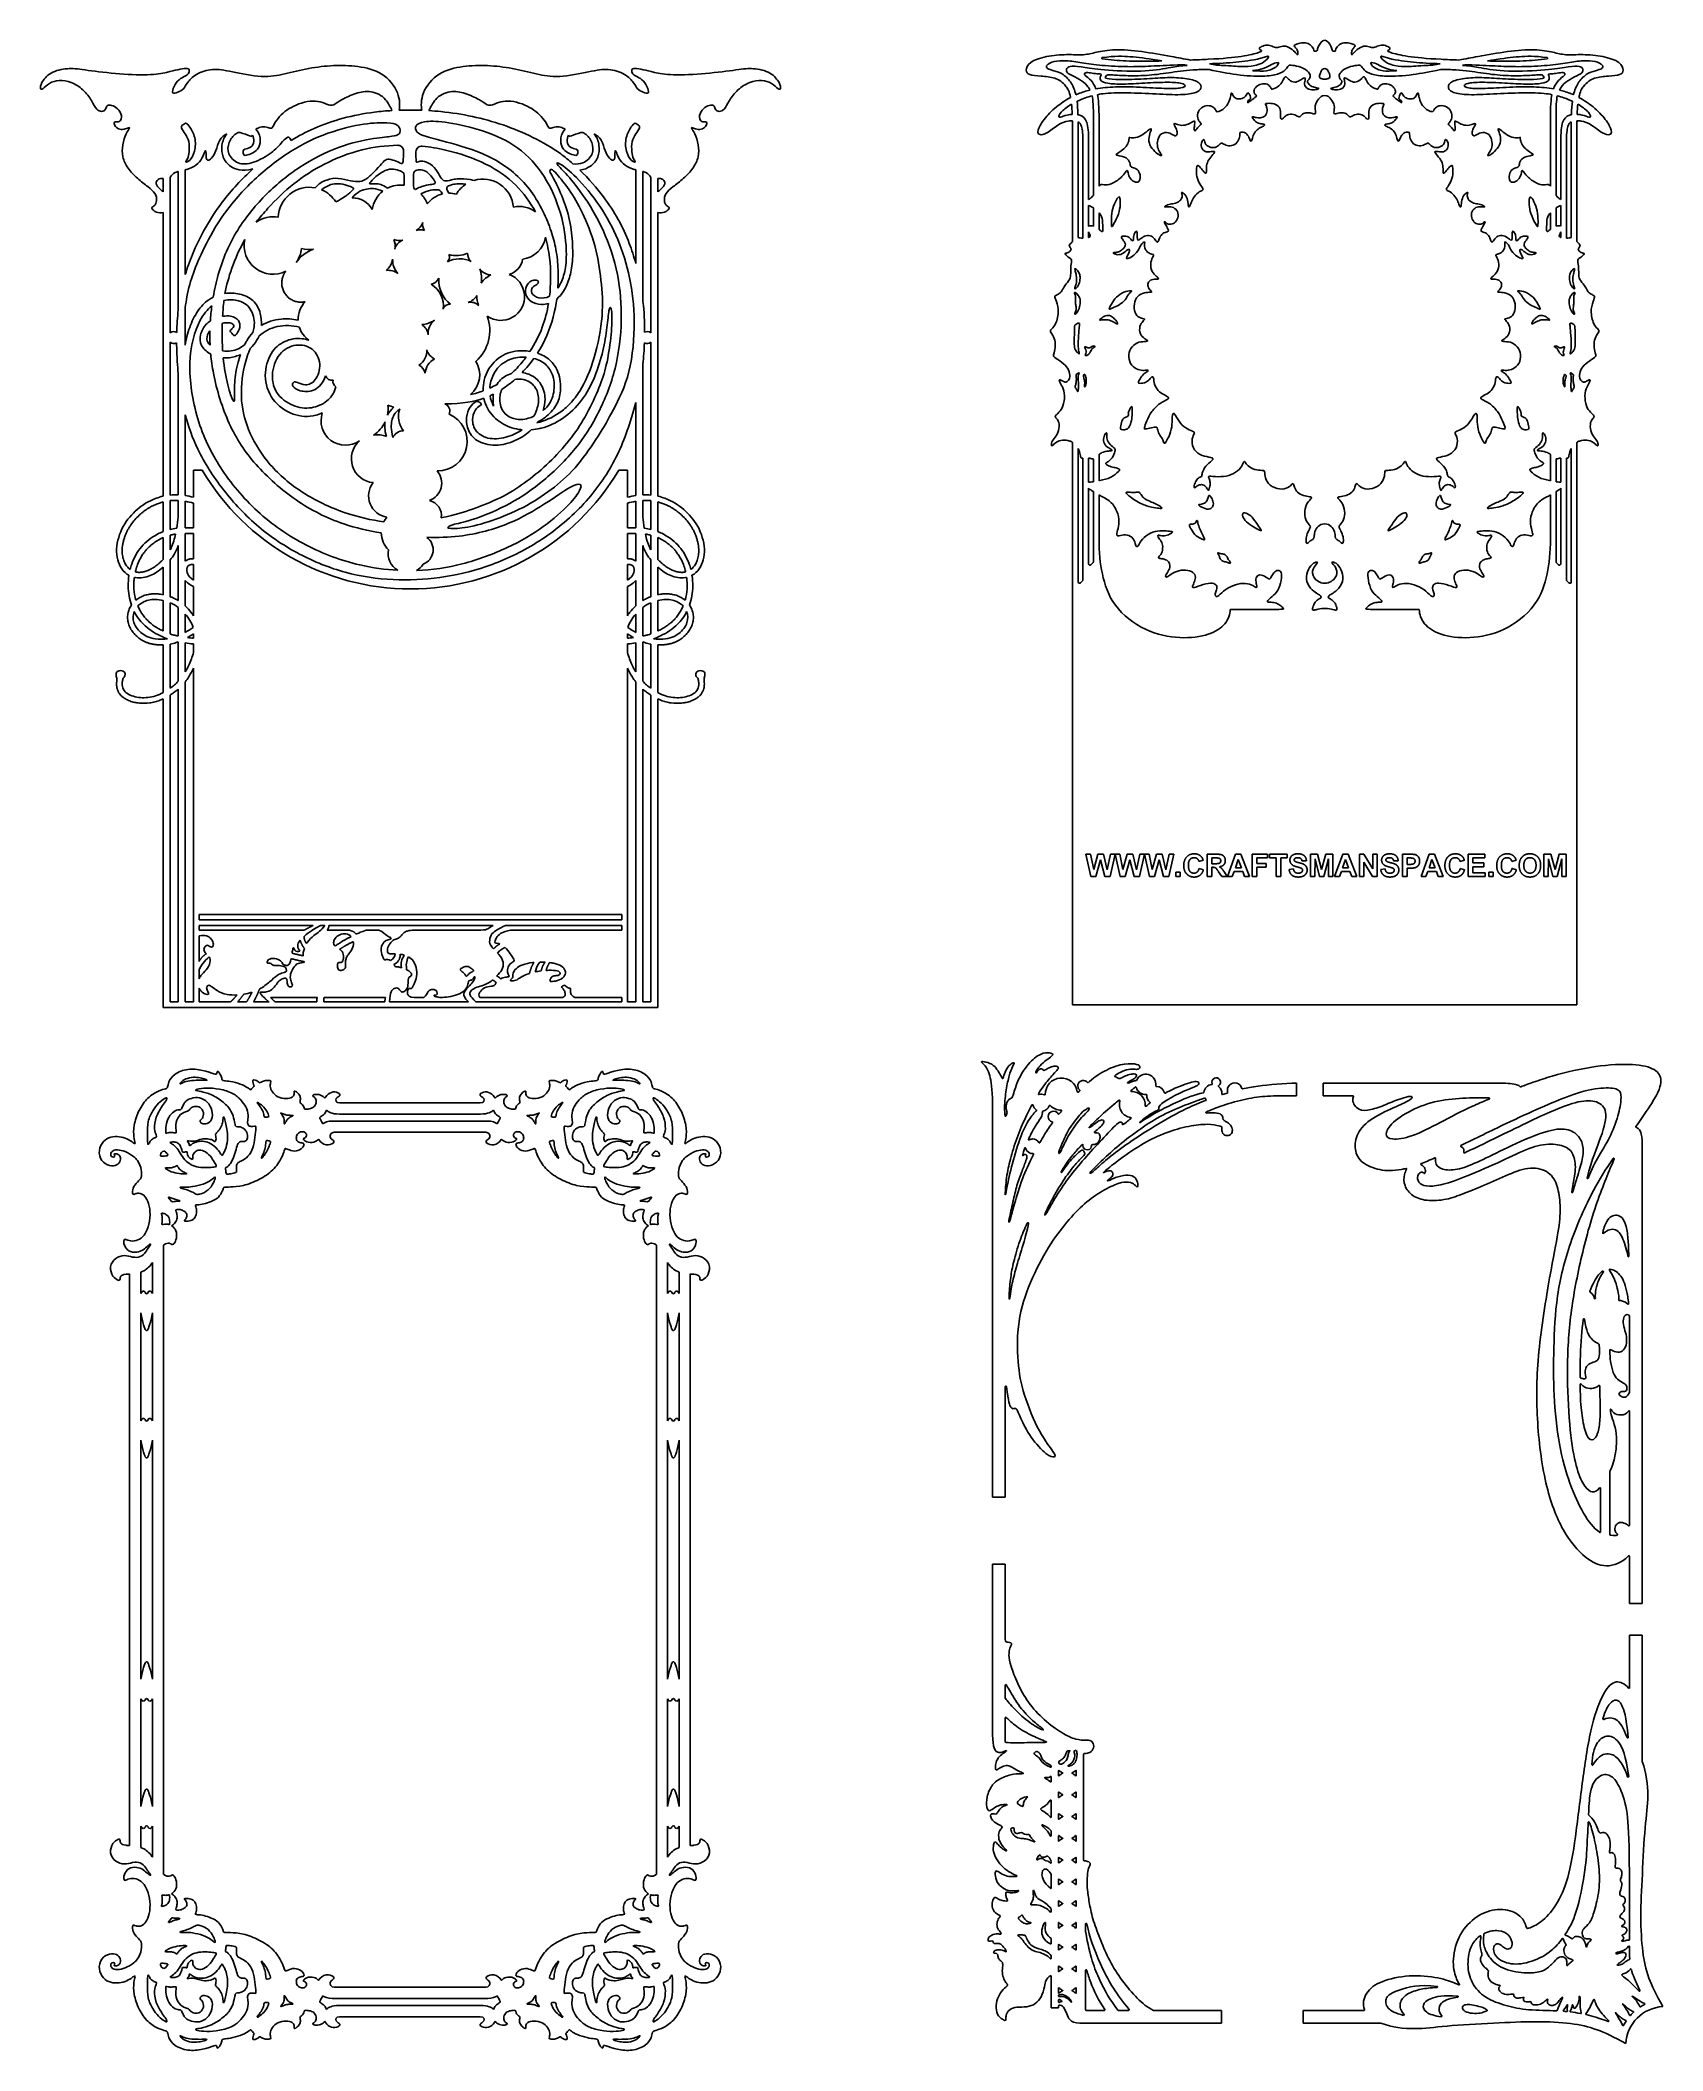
# Model space of a CAD drawing. Header units: millimetres. Extents: x -137 to 152, y -181 to 177.
import ezdxf

# ---------------------------------------------------------------- set-up
doc = ezdxf.new("R2010")
doc.units = ezdxf.units.MM
doc.header["$MEASUREMENT"] = 0
doc.layers.add('Layer 03', color=5, linetype='Continuous')

msp = doc.modelspace()

# ---------------------------------------------------------------- linework, layer by layer
at = {"layer": 'Layer 03'}
for p, q in [((46.89, 161.12), (46.89, 141.09)), ((47.89, 161.12), (47.89, 141.81)), ((50.6, 149.26), (50.6, 162.68)), ((51.6, 150.92), (51.6, 162.68)), ((131.83, 150.92), (131.83, 162.68)), ((132.83, 149.26), (132.83, 162.68)), ((135.54, 161.12), (135.54, 141.81)), ((136.54, 141.09), (136.54, 161.12)), ((48.74, 141.66), (48.74, 158.63)), ((49.74, 158.63), (49.74, 148.51)), ((133.68, 158.63), (133.68, 148.51)), ((134.68, 141.66), (134.68, 158.63)), ((-110.82, 135.18), (-110.82, 153.82)), ((-30.75, 137.17), (-30.75, 153.82)), ((-114.75, 152.27), (-114.75, 149.89)), ((-113.5, 124.85), (-113.5, 152.42)), ((-112.07, 153.53), (-112.07, 128.95)), ((-29.5, 153.53), (-29.5, 130.74)), ((-28.07, 124.85), (-28.07, 152.42)), ((-26.82, 152.27), (-26.82, 149.89)), ((49.74, 147.5), (49.74, 143.82)), ((50.6, 143.81), (50.6, 147.04)), ((132.83, 147.04), (132.83, 143.81)), ((133.68, 143.82), (133.68, 147.5)), ((-114.75, 95.82), (-114.75, 146.23)), ((-26.82, 146.23), (-26.82, 95.82)), ((51.6, 143.22), (51.6, 146.19)), ((131.83, 143.22), (131.83, 146.19)), ((49.74, 141.77), (49.74, 142.8)), ((133.68, 142.8), (133.68, 141.77)), ((-110.82, 122.67), (-110.82, 129.33)), ((-113.5, 96.01), (-113.5, 123.15)), ((-28.07, 96.01), (-28.07, 123.15)), ((-29.5, 119.2), (-29.5, 96.03)), ((-112.07, 117.54), (-112.07, 96.03)), ((-30.75, 95.9), (-30.75, 112.45)), ((-110.82, 110.27), (-110.82, 95.9)), ((46.89, 105.37), (46.89, 5.37)), ((47.89, 104.26), (47.89, 80.57)), ((135.54, 80.57), (135.54, 104.26)), ((136.54, 5.37), (136.54, 105.37)), ((-109.36, 95.62), (-109.36, 100.42)), ((-109.36, 100.42), (-107.8, 100.42)), ((-33.77, 100.42), (-32.22, 100.42)), ((-32.22, 100.42), (-32.22, 95.62)), ((48.74, 80.92), (48.74, 102.55)), ((49.74, 102.59), (49.74, 98.3)), ((50.6, 98.38), (50.6, 102.4)), ((51.6, 98.55), (51.6, 103.22)), ((131.83, 98.55), (131.83, 103.22)), ((132.83, 102.4), (132.83, 98.38)), ((133.68, 98.3), (133.68, 102.59)), ((134.68, 102.55), (134.68, 80.92)), ((49.74, 83.78), (49.74, 97.2)), ((50.6, 96.61), (50.6, 84.13)), ((132.83, 84.13), (132.83, 96.61)), ((133.68, 97.2), (133.68, 83.78)), ((-114.75, 89.53), (-114.75, 94.79)), ((-113.5, 95.01), (-113.5, 89.91)), ((-112.07, 92.15), (-112.07, 95.02)), ((-110.82, 90.18), (-110.82, 94.89)), ((-109.36, 94.59), (-109.36, 90.15)), ((-32.22, 94.59), (-32.22, 90.15)), ((-30.75, 90.18), (-30.75, 94.89)), ((-29.5, 92.15), (-29.5, 95.02)), ((-28.07, 95.01), (-28.07, 89.91)), ((-26.82, 89.53), (-26.82, 94.79)), ((51.6, 88.37), (51.6, 96.03)), ((131.83, 88.37), (131.83, 96.03)), ((-114.75, 84.56), (-114.75, 88.44)), ((-113.5, 88.88), (-113.5, 86.28)), ((-112.07, 87.05), (-112.07, 77.25)), ((-110.82, 84.27), (-110.82, 89.18)), ((-109.36, 89.15), (-109.36, 84.69)), ((-32.22, 89.15), (-32.22, 84.69)), ((-30.75, 84.27), (-30.75, 89.18)), ((-29.5, 87.05), (-29.5, 77.25)), ((-28.07, 88.88), (-28.07, 86.28)), ((-26.82, 84.56), (-26.82, 88.44)), ((-114.75, 78.29), (-114.75, 83.18)), ((-113.5, 77.94), (-113.5, 84.47)), ((-109.36, 83.69), (-109.36, 80.88)), ((-32.22, 80.88), (-32.22, 83.69)), ((-28.07, 77.94), (-28.07, 84.47)), ((-26.82, 78.29), (-26.82, 83.18)), ((50.52, 83.96), (50.17, 83.6)), ((133.26, 83.6), (132.9, 83.96)), ((-110.82, 76.3), (-110.82, 80.81)), ((-109.36, 79.76), (-109.36, 74.56)), ((-32.22, 79.76), (-32.22, 74.56)), ((-30.75, 76.3), (-30.75, 80.81)), ((48.32, 80.39), (48.67, 80.75)), ((134.76, 80.75), (135.11, 80.39)), ((-114.75, 71.85), (-114.75, 77.27)), ((-113.5, 71.32), (-113.5, 76.86)), ((-112.07, 76.04), (-112.07, 70.99)), ((-29.5, 76.04), (-29.5, 70.99)), ((-28.07, 71.32), (-28.07, 76.86)), ((-26.82, 71.85), (-26.82, 77.27)), ((82.56, 75.68), (74.91, 75.68)), ((100.87, 75.68), (108.52, 75.68)), ((-110.82, 71.6), (-110.82, 74.85)), ((-30.75, 71.6), (-30.75, 74.85)), ((-114.75, 60.89), (-114.75, 69.37)), ((-113.5, 61.67), (-113.5, 69.51)), ((-112.07, 69.92), (-112.07, 62.9)), ((-110.82, 64.58), (-110.82, 69.72)), ((-109.36, 70.55), (-109.36, 71.32)), ((-109.36, 69.55), (-109.36, 68.04)), ((-32.22, 70.55), (-32.22, 71.32)), ((-32.22, 69.55), (-32.22, 68.04)), ((-30.75, 64.58), (-30.75, 69.72)), ((-29.5, 62.9), (-29.5, 69.92)), ((-28.07, 69.51), (-28.07, 61.67)), ((-26.82, 69.37), (-26.82, 60.89)), ((-109.36, 5.9), (-109.36, 65.22)), ((-32.22, 65.22), (-32.22, 5.9)), ((-112.07, 5.9), (-112.07, 61.52)), ((-110.82, 62.82), (-110.82, 5.9)), ((-30.75, 5.9), (-30.75, 62.82)), ((-29.5, 61.52), (-29.5, 5.9)), ((-114.75, 4.9), (-114.75, 59.77)), ((-113.5, 60.46), (-113.5, 5.9)), ((-28.07, 5.9), (-28.07, 60.46)), ((-26.82, 59.77), (-26.82, 4.9)), ((50.15, 28.19), (49.26, 32.16)), ((49.26, 32.16), (50.09, 32.16)), ((50.09, 32.16), (50.65, 29.43)), ((50.65, 29.43), (51.41, 32.16)), ((51.86, 31.16), (51.04, 28.19)), ((51.41, 32.16), (52.38, 32.16)), ((52.63, 28.19), (51.86, 31.16)), ((52.38, 32.16), (53.07, 29.39)), ((53.07, 29.39), (53.63, 32.16)), ((54.47, 32.16), (53.59, 28.19)), ((53.63, 32.16), (54.47, 32.16)), ((55.36, 28.19), (54.47, 32.16)), ((54.47, 32.16), (55.3, 32.16)), ((55.3, 32.16), (55.86, 29.43)), ((55.86, 29.43), (56.62, 32.16)), ((57.07, 31.16), (56.25, 28.19)), ((56.62, 32.16), (57.59, 32.16)), ((57.84, 28.19), (57.07, 31.16)), ((57.59, 32.16), (58.28, 29.39)), ((58.28, 29.39), (58.84, 32.16)), ((59.68, 32.16), (58.8, 28.19)), ((58.84, 32.16), (59.68, 32.16)), ((60.57, 28.19), (59.68, 32.16)), ((59.68, 32.16), (60.51, 32.16)), ((60.51, 32.16), (61.07, 29.43)), ((61.07, 29.43), (61.83, 32.16)), ((62.28, 31.16), (61.46, 28.19)), ((61.83, 32.16), (62.8, 32.16)), ((63.05, 28.19), (62.28, 31.16)), ((62.8, 32.16), (63.49, 29.39)), ((63.49, 29.39), (64.05, 32.16)), ((64.89, 32.16), (64.01, 28.19)), ((64.05, 32.16), (64.89, 32.16)), ((65.26, 28.19), (65.26, 28.95)), ((65.26, 28.95), (66.02, 28.95)), ((66.02, 28.95), (66.02, 28.19)), ((70.12, 31.08), (69.36, 30.88)), ((69.38, 29.64), (70.15, 29.4)), ((70.81, 28.19), (70.81, 32.16)), ((70.81, 32.16), (72.49, 32.16)), ((72.25, 31.5), (71.63, 31.5)), ((71.63, 31.5), (71.63, 30.48)), ((71.63, 30.48), (72.22, 30.48)), ((71.79, 29.84), (71.63, 29.84)), ((71.63, 29.84), (71.63, 28.19)), ((73.41, 28.19), (72.85, 29.05)), ((73.89, 28.96), (74.37, 28.19)), ((74.42, 28.19), (75.88, 32.16)), ((75.61, 29.1), (75.29, 28.19)), ((77.14, 29.1), (75.61, 29.1)), ((76.36, 31.25), (75.84, 29.77)), ((75.84, 29.77), (76.9, 29.77)), ((75.88, 32.16), (76.82, 32.16)), ((76.9, 29.77), (76.36, 31.25)), ((76.82, 32.16), (78.34, 28.19)), ((77.47, 28.19), (77.14, 29.1)), ((78.81, 28.19), (78.81, 32.16)), ((78.81, 32.16), (81.53, 32.16)), ((81.53, 31.5), (79.63, 31.5)), ((79.63, 31.5), (79.63, 30.53)), ((79.63, 30.53), (81.28, 30.53)), ((81.28, 29.87), (79.63, 29.87)), ((79.63, 29.87), (79.63, 28.19)), ((81.28, 30.53), (81.28, 29.87)), ((81.53, 32.16), (81.53, 31.5)), ((81.92, 31.5), (81.92, 32.16)), ((81.92, 32.16), (85.06, 32.16)), ((83.08, 31.5), (81.92, 31.5)), ((83.08, 28.19), (83.08, 31.5)), ((85.06, 31.5), (83.9, 31.5)), ((83.9, 31.5), (83.9, 28.19)), ((85.06, 32.16), (85.06, 31.5)), ((85.38, 29.47), (86.15, 29.55)), ((88.47, 31), (87.68, 30.98)), ((89.21, 28.19), (89.21, 32.16)), ((89.21, 32.16), (90.42, 32.16)), ((89.99, 31.32), (89.97, 28.19)), ((90.81, 28.19), (89.99, 31.32)), ((90.42, 32.16), (91.17, 29.45)), ((91.17, 29.45), (91.93, 32.16)), ((92.36, 31.32), (91.53, 28.19)), ((91.93, 32.16), (93.13, 32.16)), ((92.37, 28.19), (92.36, 31.32)), ((93.13, 32.16), (93.13, 28.19)), ((93.48, 28.19), (94.94, 32.16)), ((94.67, 29.1), (94.35, 28.19)), ((96.2, 29.1), (94.67, 29.1)), ((95.42, 31.25), (94.9, 29.77)), ((94.9, 29.77), (95.96, 29.77)), ((94.94, 32.16), (95.88, 32.16)), ((95.96, 29.77), (95.42, 31.25)), ((95.88, 32.16), (97.41, 28.19)), ((96.53, 28.19), (96.2, 29.1)), ((97.87, 28.19), (97.87, 32.16)), ((97.87, 32.16), (98.68, 32.16)), ((100.21, 28.19), (98.64, 30.75)), ((98.64, 30.75), (98.64, 28.19)), ((98.68, 32.16), (100.27, 29.56)), ((100.27, 29.56), (100.27, 32.16)), ((100.27, 32.16), (101.04, 32.16)), ((101.04, 32.16), (101.04, 28.19)), ((101.68, 29.47), (102.44, 29.55)), ((104.76, 31), (103.97, 30.98)), ((105.55, 28.19), (105.55, 32.16)), ((105.55, 32.16), (106.84, 32.16)), ((106.37, 31.5), (106.37, 30.36)), ((106.75, 31.5), (106.37, 31.5)), ((106.37, 30.36), (106.81, 30.36)), ((106.89, 29.69), (106.37, 29.69)), ((106.37, 29.69), (106.37, 28.19)), ((108.84, 28.19), (110.3, 32.16)), ((110.03, 29.1), (109.71, 28.19)), ((111.56, 29.1), (110.03, 29.1)), ((110.78, 31.25), (110.26, 29.77)), ((110.26, 29.77), (111.32, 29.77)), ((110.3, 32.16), (111.24, 32.16)), ((111.32, 29.77), (110.78, 31.25)), ((111.24, 32.16), (112.76, 28.19)), ((111.89, 28.19), (111.56, 29.1)), ((116.54, 31.08), (115.78, 30.88)), ((115.8, 29.64), (116.57, 29.4)), ((117.23, 28.19), (117.23, 32.16)), ((117.23, 32.16), (120.17, 32.16)), ((120.17, 31.5), (118.05, 31.5)), ((118.05, 31.5), (118.05, 30.61)), ((118.05, 30.61), (120.02, 30.61)), ((120.02, 29.94), (118.05, 29.94)), ((118.05, 29.94), (118.05, 28.85)), ((118.05, 28.85), (120.25, 28.85)), ((120.02, 30.61), (120.02, 29.94)), ((120.17, 32.16), (120.17, 31.5)), ((120.25, 28.85), (120.25, 28.19)), ((120.89, 28.19), (120.89, 28.95)), ((120.89, 28.95), (121.65, 28.95)), ((121.65, 28.95), (121.65, 28.19)), ((125.75, 31.08), (124.99, 30.88)), ((125.01, 29.64), (125.78, 29.4)), ((130.69, 28.19), (130.69, 32.16)), ((130.69, 32.16), (131.91, 32.16)), ((131.47, 31.32), (131.46, 28.19)), ((132.29, 28.19), (131.47, 31.32)), ((131.91, 32.16), (132.65, 29.45)), ((132.65, 29.45), (133.41, 32.16)), ((133.84, 31.32), (133.01, 28.19)), ((133.41, 32.16), (134.62, 32.16)), ((133.85, 28.19), (133.84, 31.32)), ((134.62, 32.16), (134.62, 28.19)), ((51.04, 28.19), (50.15, 28.19)), ((53.59, 28.19), (52.63, 28.19)), ((56.25, 28.19), (55.36, 28.19)), ((58.8, 28.19), (57.84, 28.19)), ((61.46, 28.19), (60.57, 28.19)), ((64.01, 28.19), (63.05, 28.19)), ((66.02, 28.19), (65.26, 28.19)), ((71.63, 28.19), (70.81, 28.19)), ((74.37, 28.19), (73.41, 28.19)), ((75.29, 28.19), (74.42, 28.19)), ((78.34, 28.19), (77.47, 28.19)), ((79.63, 28.19), (78.81, 28.19)), ((83.9, 28.19), (83.08, 28.19)), ((89.97, 28.19), (89.21, 28.19)), ((91.53, 28.19), (90.81, 28.19)), ((93.13, 28.19), (92.37, 28.19)), ((94.35, 28.19), (93.48, 28.19)), ((97.41, 28.19), (96.53, 28.19)), ((98.64, 28.19), (97.87, 28.19)), ((101.04, 28.19), (100.21, 28.19)), ((106.37, 28.19), (105.55, 28.19)), ((109.71, 28.19), (108.84, 28.19)), ((112.76, 28.19), (111.89, 28.19)), ((120.25, 28.19), (117.23, 28.19)), ((121.65, 28.19), (120.89, 28.19)), ((131.46, 28.19), (130.69, 28.19)), ((133.01, 28.19), (132.29, 28.19)), ((134.62, 28.19), (133.85, 28.19)), ((-33.22, 21.48), (-108.36, 21.48)), ((-108.36, 21.48), (-108.36, 20.48)), ((-33.22, 20.48), (-33.22, 21.48)), ((-108.36, 20.48), (-33.22, 20.48)), ((-108.36, 18.68), (-108.36, 19.48)), ((-108.36, 19.48), (-88.11, 19.48)), ((-89.67, 18.68), (-108.36, 18.68)), ((-86.78, 19.48), (-86.02, 19.48)), ((-81.61, 18.68), (-85.58, 18.68)), ((-85.28, 19.48), (-56.12, 19.48)), ((-76.43, 18.68), (-78.64, 18.68)), ((-58.28, 18.68), (-68.92, 18.68)), ((-53.92, 19.48), (-33.22, 19.48)), ((-33.22, 18.68), (-52.46, 18.68)), ((-33.22, 19.48), (-33.22, 18.68)), ((-108.36, 13.09), (-108.36, 17.66)), ((-108.36, 11.62), (-108.36, 10.02)), ((-108.36, 5.9), (-108.36, 8.37)), ((-26.82, 4.9), (-114.75, 4.9)), ((-112.07, 5.9), (-113.5, 5.9)), ((-109.36, 5.9), (-110.82, 5.9)), ((-102.79, 5.9), (-108.36, 5.9)), ((-99.92, 5.9), (-101.52, 5.9)), ((-95.93, 5.9), (-98.69, 5.9)), ((-95.62, 6.7), (-87.34, 6.7)), ((-87.43, 5.9), (-94.82, 5.9)), ((-75.33, 5.9), (-86.17, 5.9)), ((-86.15, 6.7), (-75.24, 6.7)), ((-60.48, 5.9), (-74.49, 5.9)), ((-70.15, 6.7), (-68.43, 6.7)), ((-33.22, 5.9), (-59.16, 5.9)), ((-58.44, 6.7), (-43.74, 6.7)), ((-41.56, 6.7), (-33.22, 6.7)), ((-33.22, 6.7), (-33.22, 5.9)), ((-30.75, 5.9), (-32.22, 5.9)), ((-28.07, 5.9), (-29.5, 5.9)), ((46.89, 5.37), (136.54, 5.37)), ((86.7, -8.52), (86.7, -10.78)), ((122.83, -8.52), (91.47, -8.52)), ((91.47, -8.52), (91.47, -10.78)), ((-83.42, -14.01), (-58.34, -14.01)), ((-58.38, -12.02), (-83.38, -12.02)), ((32.68, -82.12), (32.68, -13.23)), ((91.47, -10.78), (96.73, -10.78)), ((-57.03, -15.27), (-84.73, -15.27)), ((-57.39, -17.26), (-84.36, -17.26)), ((148.16, -101), (148.16, -20.3)), ((-114.67, -37.33), (-114.67, -93.24)), ((-27.08, -93.24), (-27.08, -37.33)), ((-120.71, -42.44), (-120.71, -144.04)), ((-118.72, -42.1), (-118.72, -45.9)), ((-116.66, -45.9), (-116.66, -40.4)), ((-25.09, -45.9), (-25.09, -40.4)), ((-23.03, -42.1), (-23.03, -45.9)), ((-21.05, -144.04), (-21.05, -42.44)), ((-118.72, -68.52), (-118.72, -49.37)), ((-116.66, -49.37), (-116.66, -68.52)), ((-25.09, -49.37), (-25.09, -68.52)), ((-23.03, -68.52), (-23.03, -49.37)), ((145.9, -63.48), (145.9, -50.89)), ((34.93, -62.47), (34.93, -82.12)), ((145.9, -87.1), (145.9, -66.85)), ((-118.72, -93.24), (-118.72, -71.99)), ((-116.66, -71.99), (-116.66, -93.24)), ((-25.09, -71.99), (-25.09, -93.24)), ((-23.03, -93.24), (-23.03, -71.99)), ((142.4, -77.57), (142.4, -88.76)), ((34.93, -82.12), (32.68, -82.12)), ((140.75, -80.54), (140.75, -88.29)), ((145.9, -92.63), (145.9, -101)), ((-118.72, -114.49), (-118.72, -93.24)), ((-116.66, -93.24), (-116.66, -114.49)), ((-114.67, -93.24), (-114.67, -149.16)), ((-27.08, -149.16), (-27.08, -93.24)), ((-25.09, -93.24), (-25.09, -114.49)), ((-23.03, -114.49), (-23.03, -93.24)), ((32.68, -123.59), (32.68, -94.04)), ((32.68, -94.04), (34.93, -94.04)), ((34.93, -94.04), (34.93, -106.89)), ((145.9, -101), (148.16, -101)), ((145.9, -115.98), (145.9, -106.67)), ((145.9, -106.67), (148.16, -106.67)), ((148.16, -106.67), (148.16, -129.12)), ((34.93, -115.51), (34.93, -117.85)), ((-118.72, -117.96), (-118.72, -137.11)), ((-116.66, -137.11), (-116.66, -117.96)), ((-25.09, -137.11), (-25.09, -117.96)), ((-23.03, -117.96), (-23.03, -137.11)), ((34.93, -121.33), (34.93, -125.62)), ((43.12, -130), (43.12, -129.87)), ((43.12, -131.84), (43.12, -132.64)), ((44.41, -131.6), (44.41, -130.71)), ((47.53, -130.71), (47.53, -131.6)), ((44.41, -134.57), (44.41, -135.46)), ((47.53, -135.46), (47.53, -134.57)), ((43.12, -138.94), (43.12, -136.04)), ((44.41, -138.44), (44.41, -139.33)), ((47.53, -139.33), (47.53, -138.44)), ((-118.72, -144.38), (-118.72, -140.58)), ((-116.66, -140.58), (-116.66, -146.08)), ((-25.09, -140.58), (-25.09, -146.08)), ((-23.03, -144.38), (-23.03, -140.58)), ((43.12, -141.47), (43.12, -142.26)), ((44.41, -142.31), (44.41, -143.2)), ((47.53, -142.31), (47.53, -143.2)), ((44.41, -146.17), (44.41, -147.06)), ((47.53, -147.06), (47.53, -146.17)), ((43.12, -146.88), (43.12, -147.07)), ((43.12, -149.18), (43.12, -151.57)), ((44.41, -150.04), (44.41, -150.93)), ((47.53, -150.93), (47.53, -150.04)), ((43.12, -155.38), (43.12, -155.78)), ((44.41, -153.91), (44.41, -154.8)), ((47.53, -153.91), (47.53, -154.8)), ((43.12, -160.63), (43.12, -161.43)), ((44.41, -158.66), (44.41, -157.77)), ((47.53, -158.66), (47.53, -157.77)), ((49.22, -159.41), (49.22, -157.95)), ((49.42, -157.93), (49.65, -158.91)), ((43.12, -163.7), (43.12, -164.05)), ((44.41, -161.64), (44.41, -162.53)), ((47.53, -162.53), (47.53, -161.64)), ((43.12, -172.88), (43.12, -167.27)), ((44.41, -166.4), (44.41, -165.51)), ((47.53, -166.4), (47.53, -165.51)), ((49.22, -173.24), (49.22, -166.2)), ((-57.03, -171.21), (-84.73, -171.21)), ((-84.36, -169.22), (-57.39, -169.22)), ((44.41, -170.26), (44.41, -169.37)), ((44.41, -170.66), (44.41, -170.79)), ((44.41, -171.5), (44.41, -171.82)), ((47.53, -170.26), (47.53, -169.37)), ((-83.42, -172.48), (-58.34, -172.48)), ((-83.38, -174.46), (-58.38, -174.46)), ((44.41, -172.88), (43.12, -172.88)), ((44.41, -172.52), (44.41, -172.88)), ((52.53, -173.34), (49.32, -173.34)), ((56.86, -173.34), (55.04, -173.34)), ((61.33, -173.34), (73.38, -173.34)), ((73.38, -173.34), (73.38, -175.59)), ((87.88, -175.59), (87.88, -173.34)), ((87.88, -173.34), (98.69, -173.34)), ((73.38, -175.59), (48.19, -175.59)), ((101.67, -175.59), (87.88, -175.59))]:
    msp.add_line(p, q, dxfattribs=at)
for centre, radius, start, end in [((52.17, 173.65), 0.1, 97.6922, 262.6477), ((81.66, 173.89), 0.1, 326.4925, 106.9751), ((83.42, 172.78), 0.1, 335.9779, 88.6543), ((100.01, 172.78), 0.1, 91.3457, 204.0221), ((101.77, 173.89), 0.1, 73.0249, 213.5075), ((131.26, 173.65), 0.1, 277.3523, 82.3078), ((-73.04, 157.18), 1, 359.4244, 91.408), ((-68.81, 157.01), 1, 84.1718, 179.546), ((-88.76, 145.18), 5.53, 79.4775, 177.989), ((-88.76, 145.18), 5.53, 31.9694, 66.9232), ((-72.57, 146.03), 5.07, 82.7816, 117.104), ((-72.57, 146.03), 5.07, 58.1483, 62.3151), ((-57.92, 146.71), 5.46, 123.5604, 149.5897), ((-57.92, 146.71), 5.46, 4.9732, 106.826), ((-81.16, 144.71), 4.12, 29.7266, 90), ((-72.57, 146.03), 5.07, 128.1952, 171.7961), ((-72.57, 146.03), 5.07, 19.815, 44.221), ((-63.98, 144.91), 4.76, 103.3363, 143.3656), ((-63.98, 144.91), 4.76, 73.5043, 90), ((-51.43, 142.6), 4.7, 52.7768, 102.8203), ((-95.24, 140.36), 5.11, 79.1347, 125.3441), ((-71.08, 145.25), 2.59, 300.6269, 342.0534), ((-69, 141.18), 1.99, 69.2067, 112.2942), ((-66.57, 144.17), 2.06, 172.139, 213.1981), ((-95.24, 140.36), 5.11, 167.9534, 296.6999), ((-95.24, 140.36), 5.11, 323.4858, 354.108), ((-85.87, 133.65), 6.42, 109.4477, 145.1385), ((-88.76, 145.18), 5.53, 255.2536, 277.7612), ((-72.73, 143.67), 2.44, 245.7349, 283.1913), ((-76.51, 140.33), 2.99, 348.0536, 21.9086), ((-71.38, 139.17), 2.27, 110.4992, 166.198), ((-51.43, 142.6), 4.7, 277.1345, 350.7609), ((-77.39, 138.52), 3.48, 311.8752, 349.7797), ((-74.69, 133.22), 2.73, 52.8698, 97.9106), ((-70.34, 137.81), 3.62, 178.5796, 221.8091), ((-64.96, 138.31), 1.1, 311.3793, 25.0443), ((-62.05, 133.05), 4.94, 65.3354, 116.1843), ((-62.6, 143.16), 4.59, 252.7265, 295.2173), ((-58.92, 138.89), 1.73, 176.3078, 231.6574), ((-62.85, 134.52), 4.7, 349.927, 20.7836), ((-56.34, 137.77), 2.65, 216.9602, 266.6307), ((-54.15, 138.45), 3.34, 285.6733, 351.1152), ((-67.64, 135.57), 2.16, 284.4848, 331.5127), ((-69.46, 129.63), 4.52, 352.9043, 58.4493), ((-60.32, 134.21), 5.44, 176.5583, 232.1447), ((-54.75, 131.28), 4.23, 114.4461, 145.2135), ((-54.75, 131.28), 4.23, 235.0621, 69.2202), ((-86.22, 127.23), 4.54, 136.1091, 181.6332), ((-63.77, 128.64), 1.29, 84.8558, 160.2442), ((-61.54, 133.11), 3.05, 289.0709, 327.3471), ((-60.11, 128.18), 2.1, 46.6501, 101.8863), ((-54.75, 131.28), 4.23, 177.4619, 201.8793), ((-86.22, 127.23), 4.54, 198.1939, 234.58), ((-69.26, 131.4), 5.13, 275.2721, 302.3277), ((-70.19, 124.15), 2.56, 8.1782, 56.7642), ((-64.72, 124.72), 2.95, 127.5017, 184.1032), ((-63.99, 125.24), 7.29, 311.3648, 20.6342), ((-112.87, 124), 1.06, 60.4131, 126.7075), ((-112.87, 124), 1.06, 233.2925, 298.6457), ((-70.86, 121.63), 2.98, 301.4799, 3.7985), ((-65.25, 122.61), 2.75, 196.4237, 241.8643), ((-28.71, 124), 1.06, 242.3364, 306.7075), ((-28.71, 124), 1.06, 53.2925, 115.37), ((-70.24, 117.17), 2.13, 14, 63.8916), ((-65.14, 117.48), 3.04, 117.525, 176.1179), ((-63.04, 117.38), 4.55, 310.0065, 31.7953), ((-84.81, 117.55), 1.14, 197.9375, 284.1109), ((-83.51, 116.15), 1.06, 164.1504, 239.422), ((-80.34, 111.36), 5.56, 348.1948, 6.5928), ((-72.76, 116.31), 4.77, 244.5498, 258.3106), ((-68.99, 109.93), 3.94, 159.6195, 219.504), ((-65.15, 110.96), 1.35, 334.2315, 69.469), ((-82.35, 109.21), 4.34, 161.2681, 305.315), ((-80.34, 111.36), 5.56, 302.6085, 335.206), ((-72.02, 105.3), 2.12, 90.4914, 154.3041), ((-65.95, 105.53), 5.24, 269.2129, 67.4453), ((-77.03, 102.46), 4.27, 131.2262, 264.6267), ((-76.6, 103.06), 3.68, 65.4339, 101.5936), ((-70.79, 122.33), 43.01, 210.6211, 329.3789), ((-68.57, 98.15), 3.33, 290.306, 40.0396), ((-74.39, 95.86), 3.84, 142.2626, 261.3111), ((-67.98, 92.4), 2.68, 350.2422, 77.8686), ((-71.73, 89.31), 4.25, 139.6372, 152.8346), ((-71.73, 89.31), 4.25, 180.5234, 225.8736), ((-71.36, 85.58), 3.4, 168.4867, 240.175), ((-69.51, 86.28), 2.75, 291.2506, 53.4554), ((-71.36, 85.58), 3.4, 298.4027, 326.8062), ((49.99, 83.78), 0.25, 180, 315), ((50.35, 84.13), 0.25, 315, 360), ((133.08, 84.13), 0.25, 180, 225), ((133.43, 83.78), 0.25, 225, 360), ((48.14, 80.57), 0.25, 180, 315), ((48.49, 80.92), 0.25, 315, 0), ((134.93, 80.92), 0.25, 180, 225), ((135.29, 80.57), 0.25, 225, 360), ((59.91, -8.75), 1.8, 352.658, 156.3055), ((40.91, -10.45), 0.1, 147.2103, 284.311), ((41.31, -12.02), 1.52, 66.7526, 104.311), ((41.95, -10.53), 0.1, 246.7526, 1.3258), ((44.91, -10.47), 2.86, 7.8287, 181.3258), ((47.85, -10.06), 0.1, 187.8287, 316.1906), ((48.8, -9.01), 0.974, 39.3089, 228.4425), ((48.09, -9.81), 0.1, 315.7332, 48.4425), ((49.63, -8.33), 0.1, 219.3089, 311.5181), ((57.37, -9.94), 0.1, 129.2059, 273.369), ((57.51, -12.33), 2.3, 355.0383, 93.369), ((58.1, -9.3), 0.1, 17.1374, 134.8839), ((58.17, -7.98), 0.1, 266.1452, 336.3055), ((59.91, -8.75), 1.8, 197.1374, 272.3638), ((59.99, -10.64), 0.1, 358.0723, 92.3638), ((61.7, -10.7), 1.61, 178.0723, 229.4945), ((61.79, -8.99), 0.1, 172.658, 266.9495), ((61.7, -10.7), 1.61, 17.0979, 86.9495), ((63.34, -10.2), 0.1, 197.0979, 298.61), ((70.12, -10.15), 0.1, 278.8309, 352.7573), ((71.83, -10.37), 1.62, 96.0965, 172.7573), ((71.64, -8.66), 0.1, 276.0965, 22.3874), ((72.44, -8.33), 0.761, 304.0702, 202.3874), ((72.92, -9.04), 0.1, 124.0702, 230.361), ((71.83, -10.37), 1.62, 356.6001, 50.361), ((73.54, -10.47), 0.1, 176.6001, 287.6191), ((74.37, -10.21), 0.1, 286.871, 16.4667), ((75.73, -9.81), 1.32, 14.2004, 196.4667), ((77.1, -9.46), 0.1, 194.2004, 283.0527), ((126.52, -9.09), 0.1, 222.023, 290.5691), ((39.74, -12.44), 0.1, 14.7383, 151.7746), ((41.31, -12.02), 1.52, 194.7383, 235.7008), ((40.4, -13.36), 0.1, 310.5082, 55.7008), ((41.62, -13.62), 0.1, 100.982, 184.4534), ((41.31, -12.02), 1.52, 280.982, 340.0179), ((43.52, -14.47), 0.965, 30.2157, 254.5256), ((42.83, -12.58), 0.1, 45.4446, 160.0179), ((44.91, -10.47), 2.86, 225.4446, 268.9242), ((44.44, -13.94), 0.1, 210.2157, 321.1857), ((44.86, -13.43), 0.1, 320.4844, 88.9242), ((55.21, -11.65), 0.1, 343.3872, 128.5884), ((57.51, -12.33), 2.3, 163.3872, 262.8536), ((59.89, -12.54), 0.1, 175.0383, 308.4201), ((60.59, -12), 0.1, 307.2296, 49.4945), ((70.36, -11.26), 0.1, 31.2084, 114.3259), ((71.83, -10.37), 1.62, 211.2084, 221.2785), ((70.53, -11.5), 0.1, 290.4323, 41.2785), ((96.73, -10.88), 0.1, 339.3596, 90), ((120.92, -11.26), 0.1, 292.0582, 89.0274), ((43.24, -15.5), 0.1, 323.7694, 74.5256), ((57.21, -14.71), 0.1, 308.7457, 82.8536), ((147.1, -16.29), 0.1, 144.6677, 252.8189), ((38.47, -20.12), 0.1, 15.2386, 159.3962), ((39.82, -19.75), 1.3, 195.2386, 216.9488), ((39.82, -19.75), 1.3, 216.9488, 272.5891), ((39.14, -18.53), 0.1, 155.277, 299.0485), ((39.82, -19.75), 1.3, 90, 119.0485), ((39.82, -19.75), 1.3, 31.7846, 90), ((39.88, -21.15), 0.1, 333.0628, 92.5891), ((41.01, -19.02), 0.1, 211.7846, 331.0671), ((115.98, -19.71), 0.1, 115.9564, 246.8579), ((106.19, -23.78), 0.1, 327.9021, 103.9792), ((108.87, -22.92), 0.1, 110.7969, 245.386), ((111.33, -21.9), 0.1, 352.5024, 113.8577), ((143.07, -21.96), 0.1, 337.3512, 145.3821), ((135.71, -27.89), 0.1, 171.8012, 345.453), ((138.43, -25.38), 0.1, 164.8553, 337.7431), ((141.16, -42.04), 0.1, 324.257, 124.3234), ((142.41, -41.7), 0.1, 83.9536, 213.0144), ((138.95, -45.58), 0.1, 160.3165, 236.0281), ((145.64, -47.7), 0.1, 232.8132, 6.0636), ((145.79, -49.99), 0.1, 1.4157, 28.6325), ((137.79, -50.48), 0.1, 8.8694, 171.4662), ((35.03, -62.47), 0.1, 7.4495, 180), ((137.21, -60.8), 0.1, 180.1338, 243.3981), ((137.22, -62.06), 0.1, 37.4678, 180.7674), ((140.51, -62.37), 0.1, 356.6319, 129.2855), ((145.8, -63.48), 0.1, 328.9273, 0), ((145.8, -66.85), 0.1, 0, 147.6554), ((142.5, -77.57), 0.1, 154.8724, 180), ((140.65, -80.54), 0.1, 360, 140.2225), ((140.65, -88.29), 0.1, 235.5559, 360), ((142.5, -88.76), 0.1, 180, 261.4814), ((145.8, -87.1), 0.1, 233.8626, 360), ((145.8, -92.63), 0.1, 0, 135.779), ((35.03, -115.51), 0.1, 28.8132, 180), ((35.03, -117.85), 0.1, 180, 218.5214), ((145.8, -115.98), 0.1, 221.8266, 0), ((35.03, -121.33), 0.1, 46.7404, 180), ((141.27, -121.52), 0.1, 165.3798, 294.2843), ((145.58, -124.82), 0.1, 202.0206, 5.7924), ((35.03, -125.62), 0.1, 180, 261.6164), ((43.02, -131.84), 0.1, 0, 121.8179), ((43.02, -130), 0.1, 247.5703, 0), ((43.02, -129.87), 0.1, 0, 63.9354), ((44.46, -130.71), 0.05, 44.632, 180), ((44.46, -131.6), 0.05, 180, 315.368), ((45.97, -129.22), 2.07, 224.632, 245.8445), ((45.97, -133.08), 2.07, 114.1555, 135.368), ((45.1, -131.15), 0.05, 294.1555, 65.8445), ((46.84, -131.15), 0.05, 114.1555, 245.8445), ((45.97, -129.22), 2.07, 294.1555, 315.368), ((45.97, -133.08), 2.07, 44.632, 65.8445), ((47.48, -130.71), 0.05, 0, 135.368), ((47.48, -131.6), 0.05, 224.632, 0), ((139.31, -129.65), 0.1, 177.3417, 329.4383), ((145.65, -131.77), 0.1, 199.0615, 7.2557), ((43.02, -132.64), 0.1, 223.2693, 0), ((44.46, -134.57), 0.05, 44.632, 180), ((44.46, -135.46), 0.05, 180, 315.368), ((45.97, -133.08), 2.07, 224.632, 245.8445), ((45.97, -136.95), 2.07, 114.1555, 135.368), ((45.1, -135.02), 0.05, 294.1555, 65.8445), ((46.84, -135.02), 0.05, 114.1555, 245.8445), ((45.97, -133.08), 2.07, 294.1555, 315.368), ((45.97, -136.95), 2.07, 44.632, 65.8445), ((47.48, -134.57), 0.05, 0, 135.368), ((47.48, -135.46), 0.05, 224.632, 0), ((43.02, -136.04), 0.1, 0, 147.0864), ((43.02, -138.94), 0.1, 221.8039, 0), ((44.46, -138.44), 0.05, 44.632, 180), ((44.46, -139.33), 0.05, 180, 315.368), ((45.97, -136.95), 2.07, 224.632, 245.8445), ((45.97, -140.82), 2.07, 114.1555, 135.368), ((45.1, -138.88), 0.05, 294.1555, 65.8445), ((46.84, -138.88), 0.05, 114.1555, 245.8445), ((45.97, -136.95), 2.07, 294.1555, 315.368), ((45.97, -140.82), 2.07, 44.632, 65.8445), ((47.48, -138.44), 0.05, 0, 135.368), ((47.48, -139.33), 0.05, 224.632, 0), ((138.71, -138.56), 0.1, 177.1371, 233.9717), ((43.02, -142.26), 0.1, 204.5927, 0), ((43.02, -141.47), 0.1, 0, 46.1547), ((44.46, -142.31), 0.05, 44.632, 180), ((45.97, -140.82), 2.07, 224.632, 245.8445), ((45.97, -144.68), 2.07, 114.1555, 135.368), ((45.1, -142.75), 0.05, 294.1555, 65.8445), ((46.84, -142.75), 0.05, 114.1555, 245.8445), ((45.97, -140.82), 2.07, 294.1555, 315.368), ((45.97, -144.68), 2.07, 44.632, 65.8445), ((47.48, -142.31), 0.05, 0, 135.368), ((138.64, -139.93), 0.1, 24.6453, 177.2929), ((44.46, -143.2), 0.05, 180, 315.368), ((44.46, -146.17), 0.05, 44.632, 180), ((45.97, -144.68), 2.07, 224.632, 245.8445), ((45.97, -144.68), 2.07, 294.1555, 315.368), ((47.48, -143.2), 0.05, 224.632, 0), ((47.48, -146.17), 0.05, 0, 135.368), ((43.02, -147.07), 0.1, 220.6286, 0), ((43.02, -149.18), 0.1, 0, 32.2473), ((43.02, -146.88), 0.1, 0, 20.2533), ((44.46, -147.06), 0.05, 180, 315.368), ((44.46, -150.04), 0.05, 44.632, 180), ((45.97, -148.55), 2.07, 114.1555, 135.368), ((45.97, -148.55), 2.07, 224.632, 245.8445), ((45.1, -146.62), 0.05, 294.1555, 65.8445), ((46.84, -146.62), 0.05, 114.1555, 245.8445), ((45.97, -148.55), 2.07, 44.632, 65.8445), ((45.97, -148.55), 2.07, 294.1555, 315.368), ((47.48, -147.06), 0.05, 224.632, 0), ((47.48, -150.04), 0.05, 0, 135.368), ((43.02, -151.57), 0.1, 227.2309, 0), ((44.46, -150.93), 0.05, 180, 315.368), ((45.97, -152.42), 2.07, 114.1555, 135.368), ((45.1, -150.49), 0.05, 294.1555, 65.8445), ((46.84, -150.49), 0.05, 114.1555, 245.8445), ((45.97, -152.42), 2.07, 44.632, 65.8445), ((47.48, -150.93), 0.05, 224.632, 0), ((43.02, -155.78), 0.1, 221.6424, 0), ((43.02, -155.38), 0.1, 0, 38.0897), ((44.46, -153.91), 0.05, 44.632, 180), ((44.46, -154.8), 0.05, 180, 315.368), ((45.97, -152.42), 2.07, 224.632, 245.8445), ((45.97, -156.29), 2.07, 114.1555, 135.368), ((45.1, -154.35), 0.05, 294.1555, 65.8445), ((46.84, -154.35), 0.05, 114.1555, 245.8445), ((45.97, -152.42), 2.07, 294.1555, 315.368), ((45.97, -156.29), 2.07, 44.632, 65.8445), ((47.48, -153.91), 0.05, 0, 135.368), ((47.48, -154.8), 0.05, 224.632, 0), ((43.02, -160.63), 0.1, 0, 53.4566), ((44.46, -157.77), 0.05, 44.632, 180), ((44.46, -158.66), 0.05, 180, 315.368), ((45.97, -156.29), 2.07, 224.632, 245.8445), ((45.97, -160.15), 2.07, 114.1555, 135.368), ((45.1, -158.22), 0.05, 294.1555, 65.8445), ((46.84, -158.22), 0.05, 114.1555, 245.8445), ((45.97, -156.29), 2.07, 294.1555, 315.368), ((45.97, -160.15), 2.07, 44.632, 65.8445), ((47.48, -157.77), 0.05, 0, 135.368), ((47.48, -158.66), 0.05, 224.632, 0), ((49.32, -157.95), 0.1, 13.2405, 180), ((49.32, -159.41), 0.1, 180, 190.0067), ((119.39, -160.16), 0.1, 349.7972, 125.3271), ((120.12, -159.73), 0.1, 115.8467, 180.7001), ((134.02, -160.64), 0.1, 15.5578, 143.528), ((134.55, -159.9), 0.1, 146.1911, 252.4387), ((145.8, -160.74), 0.1, 262.1815, 359.9929), ((43.02, -164.05), 0.1, 220.6412, 0), ((43.02, -161.43), 0.1, 242.4529, 0), ((43.02, -163.7), 0.1, 0, 35.5521), ((44.46, -161.64), 0.05, 44.632, 180), ((44.46, -162.53), 0.05, 180, 315.368), ((45.97, -160.15), 2.07, 224.632, 245.8445), ((45.97, -164.02), 2.07, 114.1555, 135.368), ((45.1, -162.09), 0.05, 294.1555, 65.8445), ((46.84, -162.09), 0.05, 114.1555, 245.8445), ((45.97, -160.15), 2.07, 294.1555, 315.368), ((45.97, -164.02), 2.07, 44.632, 65.8445), ((47.48, -161.64), 0.05, 0, 135.368), ((47.48, -162.53), 0.05, 224.632, 0), ((145.8, -162), 0.1, 0.2086, 141.4613), ((145.84, -164.18), 0.1, 294.1598, 3.1303), ((43.02, -167.27), 0.1, 0, 118.2658), ((44.46, -165.51), 0.05, 44.632, 180), ((44.46, -166.4), 0.05, 180.1729, 315.3739), ((45.97, -164.02), 2.07, 224.632, 245.8445), ((45.97, -167.89), 2.07, 114.1555, 135.3739), ((45.1, -165.95), 0.05, 294.1555, 65.8445), ((46.84, -165.95), 0.05, 114.1555, 245.8445), ((45.97, -164.02), 2.07, 294.1555, 315.368), ((45.97, -167.89), 2.07, 44.632, 65.8445), ((47.48, -165.51), 0.05, 0, 135.368), ((47.48, -166.4), 0.05, 224.632, 0), ((49.32, -166.2), 0.1, 15.1164, 180), ((146.12, -166.06), 0.1, 14.4609, 143.6799), ((44.46, -169.37), 0.05, 44.632, 180), ((44.46, -170.26), 0.05, 180, 315.368), ((44.51, -170.66), 0.1, 99.7751, 180), ((44.51, -170.79), 0.1, 180, 282.9566), ((44.51, -171.5), 0.1, 68.6876, 180), ((45.97, -167.89), 2.07, 224.632, 245.8445), ((45.97, -171.75), 2.07, 114.1555, 135.368), ((45.1, -169.82), 0.05, 294.1555, 65.8445), ((46.84, -169.82), 0.05, 114.1555, 245.8445), ((45.97, -167.89), 2.07, 294.1555, 315.368), ((45.97, -171.75), 2.07, 44.632, 65.8445), ((47.48, -169.37), 0.05, 0, 135.368), ((47.48, -170.26), 0.05, 224.632, 0), ((111.67, -169.16), 0.1, 273.3002, 82.8677), ((115.34, -170.88), 0.1, 279.0536, 86.9131), ((147.66, -169.83), 0.1, 223.5901, 27.2124), ((44.51, -171.82), 0.1, 180, 301.9379), ((44.51, -172.52), 0.1, 113.661, 180), ((49.32, -173.24), 0.1, 180, 270), ((52.53, -173.24), 0.1, 270, 33.6927), ((55.04, -173.24), 0.1, 217.8142, 270), ((56.86, -173.24), 0.1, 270, 39.6079), ((61.33, -173.24), 0.1, 244.0952, 270), ((98.69, -173.24), 0.1, 270, 22.4667), ((105.76, -174.12), 0.1, 256.4669, 41.5013), ((112.47, -174.36), 0.1, 263.5689, 41.6083), ((132.94, -173.31), 0.1, 267.4527, 338.1148), ((134.22, -173.39), 0.1, 139.9497, 265.4191), ((134.76, -173.43), 0.1, 264.3532, 10.0344), ((135.43, -173.51), 0.1, 144.8174, 262.9152), ((137.2, -173.79), 0.1, 259.363, 12.4653), ((138.23, -174), 0.1, 141.5779, 257.5207), ((152.2, -179.64), 6.99, 93.2251, 176.7749), ((145.99, -174.16), 0.1, 204.0261, 318.5656), ((152.2, -179.64), 8.19, 133.2863, 138.5656), ((146.52, -173.61), 0.1, 313.2863, 73.2201), ((147.81, -172.61), 0.1, 201.6935, 302.0298), ((152.2, -179.64), 8.19, 116.3997, 122.0298), ((148.52, -172.22), 0.1, 296.3997, 61.9378), ((101.67, -175.69), 0.1, 69.3352, 90), ((142.11, -175.21), 0.1, 248.37, 46.9725), ((144.78, -175.96), 0.1, 206.9248, 333.5954), ((152.2, -179.64), 8.19, 147.7542, 153.5954), ((145.19, -175.22), 0.1, 327.7542, 67.5697)]:
    msp.add_arc(centre, radius, start, end, dxfattribs=at)
for points, knots in [([(67.85, 173.32), (66.71, 173.54), (63.76, 174.09), (59.15, 174.9), (54.22, 175.31), (50.94, 174.71), (49.04, 174.15), (45.97, 174.37), (42.16, 174.07), (39.03, 172.98), (38.49, 171.38), (39, 170.66), (41.23, 170.46), (43.85, 170.29), (45.44, 169.17), (46.32, 167.77), (46.54, 166.68)], [668.642916, 668.642916, 668.642916, 668.642916, 670.841513, 674.386294, 677.931075, 681.475856, 685.020637, 688.565417, 692.110198, 695.654979, 699.19976, 702.744541, 706.289321, 709.834102, 713.378883, 715.162528, 715.162528, 715.162528, 715.162528]), ([(91.71, 176.85), (91.25, 176.85), (90.43, 175.59), (90.43, 174.95), (90.12, 174.86), (89.79, 174.87), (89.82, 175.23), (89.16, 176.1), (88.35, 176.46), (87.29, 176.36), (86.46, 176.07), (86.23, 175.85), (86.42, 175.64), (86.87, 175.18), (87, 174.33), (86.84, 174.22), (86.52, 174.65), (85.35, 175.73), (84.24, 175.88), (83.35, 175.43), (82.6, 175.64), (81.69, 176.09), (80.63, 175.84), (79.99, 175.4), (80.13, 175.18), (80.58, 175.02), (80.46, 174.72), (77.22, 173.93), (73.12, 173.54), (68.96, 173.36), (67.85, 173.32)], [624.907836, 624.907836, 624.907836, 624.907836, 626.50687, 628.105904, 629.704938, 631.303973, 632.903007, 634.502041, 636.101075, 637.700109, 639.299143, 640.898177, 642.497212, 644.096246, 645.69528, 647.294314, 648.893348, 650.492382, 652.091416, 653.690451, 655.289485, 656.888519, 658.487553, 660.086587, 661.685621, 663.284656, 664.88369, 666.482724, 668.081758, 668.642916, 668.642916, 668.642916, 668.642916]), ([(115.58, 173.32), (114.47, 173.36), (110.31, 173.54), (106.21, 173.93), (102.97, 174.72), (102.84, 175.02), (103.3, 175.18), (103.43, 175.4), (102.8, 175.84), (101.73, 176.09), (100.83, 175.64), (100.07, 175.43), (99.19, 175.88), (98.08, 175.73), (96.91, 174.65), (96.59, 174.22), (96.43, 174.33), (96.56, 175.18), (97.01, 175.64), (97.2, 175.85), (96.97, 176.07), (96.14, 176.36), (95.08, 176.46), (94.27, 176.1), (93.6, 175.23), (93.64, 174.87), (93.31, 174.86), (93, 174.95), (93, 175.59), (92.18, 176.85), (91.71, 176.85)], [581.172757, 581.172757, 581.172757, 581.172757, 581.733915, 583.332949, 584.931983, 586.531017, 588.130051, 589.729085, 591.328119, 592.927154, 594.526188, 596.125222, 597.724256, 599.32329, 600.922324, 602.521359, 604.120393, 605.719427, 607.318461, 608.917495, 610.516529, 612.115563, 613.714598, 615.313632, 616.912666, 618.5117, 620.110734, 621.709768, 623.308803, 624.907836, 624.907836, 624.907836, 624.907836]), ([(136.89, 166.68), (137.11, 167.77), (137.98, 169.17), (139.58, 170.29), (142.2, 170.46), (144.43, 170.66), (144.94, 171.38), (144.4, 172.98), (141.27, 174.07), (137.46, 174.37), (134.39, 174.15), (132.49, 174.71), (129.21, 175.31), (124.27, 174.9), (119.67, 174.09), (116.72, 173.54), (115.58, 173.32)], [534.653144, 534.653144, 534.653144, 534.653144, 536.436789, 539.98157, 543.526351, 547.071132, 550.615912, 554.160693, 557.705474, 561.250255, 564.795036, 568.339817, 571.884598, 575.429378, 578.974159, 581.172757, 581.172757, 581.172757, 581.172757]), ([(-114.75, 146.23), (-114.94, 146.19), (-115.62, 146.12), (-116.56, 146.56), (-116.96, 147.17), (-116.27, 147.3), (-115.8, 148.28), (-116.04, 149.67), (-117.37, 150.76), (-119.37, 152.24), (-121.12, 154.1), (-122.07, 156.1), (-122.04, 158.29), (-121.32, 160.41), (-120.62, 161.31), (-120.82, 161.38), (-121.67, 160.93), (-122.75, 160.98), (-123.43, 161.67), (-123.53, 162.46), (-122.94, 162.23), (-122.19, 162.52), (-122.07, 163.76), (-123.14, 165.06), (-124.2, 165.38), (-124.83, 165.24), (-124.97, 164.41), (-125.64, 164.1), (-126.58, 164.37), (-127.37, 166.05), (-128.89, 168.15), (-131.11, 169.49), (-133.3, 169.89), (-135.05, 169.24), (-136.23, 168.08), (-136.63, 168.1), (-136.55, 169.14), (-134.95, 171.23), (-131.63, 171.97), (-129.22, 171.64), (-123.31, 170.86), (-117.05, 170.58), (-114.96, 170.95), (-114.14, 171.13), (-113.32, 171.31), (-112.13, 171.66), (-110.53, 171.88), (-110.03, 171.71), (-110.2, 170.79), (-111.07, 170.33), (-112.25, 169.76), (-113.06, 168.15), (-113.21, 167.29), (-112.19, 167.53), (-111.03, 168.15), (-110.61, 169.15), (-109.1, 170.89), (-105.92, 171.91), (-102.96, 171.35), (-96.91, 170.06), (-93.28, 170.83), (-88.88, 171.92), (-84.47, 172.44), (-80.18, 172.29), (-75.68, 171.3), (-72.64, 167.59), (-72.66, 165.16), (-72.81, 164.41)], [4168.024211, 4168.024211, 4168.024211, 4168.024211, 4168.754346, 4170.545372, 4172.336399, 4174.127425, 4175.918451, 4177.709478, 4179.500504, 4181.29153, 4183.082557, 4184.873583, 4186.664609, 4188.455636, 4190.246662, 4192.037688, 4193.828715, 4195.619741, 4197.410767, 4199.201794, 4200.99282, 4202.783846, 4204.574873, 4206.365899, 4208.156925, 4209.947952, 4211.738978, 4213.530004, 4215.321031, 4217.112057, 4218.903083, 4220.69411, 4222.485136, 4224.276162, 4226.067189, 4227.858215, 4229.649241, 4231.440268, 4233.231294, 4235.02232, 4236.813347, 4238.604373, 4240.3954, 4240.3954, 4240.3954, 4242.186426, 4243.977452, 4245.768479, 4247.559505, 4249.350531, 4251.141558, 4252.932584, 4254.72361, 4256.514637, 4258.305663, 4260.096689, 4261.887716, 4263.678742, 4265.469768, 4267.260795, 4269.051821, 4270.842847, 4272.633874, 4274.4249, 4276.215926, 4278.006953, 4279.641958, 4279.641958, 4279.641958, 4279.641958]), ([(-68.76, 164.39), (-68.92, 165.14), (-68.95, 167.58), (-65.89, 171.3), (-61.4, 172.29), (-57.11, 172.44), (-52.7, 171.92), (-48.3, 170.83), (-44.67, 170.06), (-38.61, 171.35), (-35.66, 171.91), (-32.48, 170.89), (-30.96, 169.15), (-30.55, 168.15), (-29.39, 167.53), (-28.36, 167.29), (-28.52, 168.15), (-29.33, 169.76), (-30.5, 170.33), (-31.38, 170.79), (-31.55, 171.71), (-31.05, 171.88), (-29.44, 171.66), (-28.25, 171.31), (-27.44, 171.13), (-26.62, 170.95), (-24.53, 170.58), (-18.27, 170.86), (-12.36, 171.64), (-9.95, 171.97), (-6.63, 171.23), (-5.02, 169.14), (-4.95, 168.1), (-5.35, 168.08), (-6.53, 169.24), (-8.28, 169.89), (-10.47, 169.49), (-12.69, 168.15), (-14.21, 166.05), (-15, 164.37), (-15.94, 164.1), (-16.61, 164.41), (-16.75, 165.24), (-17.38, 165.38), (-18.44, 165.06), (-19.51, 163.76), (-19.39, 162.52), (-18.64, 162.23), (-18.05, 162.46), (-18.15, 161.67), (-18.83, 160.98), (-19.91, 160.93), (-20.76, 161.38), (-20.96, 161.31), (-20.25, 160.41), (-19.53, 158.29), (-19.5, 156.1), (-20.46, 154.1), (-22.21, 152.24), (-24.21, 150.76), (-25.54, 149.67), (-25.78, 148.28), (-25.31, 147.3), (-24.62, 147.17), (-25.01, 146.56), (-25.96, 146.12), (-26.63, 146.19), (-26.82, 146.23)], [4283.335559, 4283.335559, 4283.335559, 4283.335559, 4284.979513, 4286.770539, 4288.561566, 4290.352592, 4292.143618, 4293.934645, 4295.725671, 4297.516697, 4299.307724, 4301.09875, 4302.889776, 4304.680803, 4306.471829, 4308.262855, 4310.053882, 4311.844908, 4313.635934, 4315.426961, 4317.217987, 4319.009013, 4320.80004, 4322.591066, 4322.591066, 4322.591066, 4324.382092, 4326.173119, 4327.964145, 4329.755171, 4331.546198, 4333.337224, 4335.12825, 4336.919277, 4338.710303, 4340.501329, 4342.292356, 4344.083382, 4345.874408, 4347.665435, 4349.456461, 4351.247487, 4353.038514, 4354.82954, 4356.620566, 4358.411593, 4360.202619, 4361.993645, 4363.784672, 4365.575698, 4367.366724, 4369.157751, 4370.948777, 4372.739803, 4374.53083, 4376.321856, 4378.112882, 4379.903909, 4381.694935, 4383.485961, 4385.276988, 4387.068014, 4388.85904, 4390.650067, 4392.441093, 4394.232119, 4394.962254, 4394.962254, 4394.962254, 4394.962254]), ([(47.49, 167.15), (47.29, 168.01), (46.68, 169.42), (45.26, 170.89), (43.5, 171.47), (42.26, 171.76), (42.13, 172.43), (43.49, 173.14), (45.74, 173.29), (48.43, 172.86), (51.96, 172.33), (56.82, 172.08), (60.91, 172.24), (63.78, 172.38), (66.25, 172.48), (66.61, 172.49)], [35.639705, 35.639705, 35.639705, 35.639705, 38.456176, 41.864716, 45.273256, 48.681796, 52.090336, 55.498876, 58.907417, 62.315957, 65.724497, 69.133037, 72.541577, 75.950117, 76.49567, 76.49567, 76.49567, 76.49567]), ([(67.24, 172.38), (66.21, 172.3), (64.01, 171.99), (60.49, 171.21), (52.57, 171.44), (48.88, 172.08), (46.6, 172.35), (45.76, 171.87), (45.8, 171.16), (46.41, 170.73), (48.16, 169.94), (49.33, 169.03), (49.85, 168.28), (49.99, 168)], [76.578884, 76.578884, 76.578884, 76.578884, 78.748981, 81.801269, 84.853558, 87.905846, 90.958135, 94.010423, 97.062712, 100.115, 103.167289, 106.219577, 107.700476, 107.700476, 107.700476, 107.700476]), ([(51.33, 167.17), (51.77, 167.26), (53.5, 167.52), (57.11, 167.54), (62.55, 167.24), (66.79, 167.08), (69.36, 167.58), (69.93, 168.55), (69.34, 169.58), (66.55, 170.18), (63.45, 170.25), (59.77, 169.96), (54.98, 169.78), (52.66, 170.01), (52.7, 170.35), (52.99, 170.71), (53.51, 170.74), (56.17, 170.51), (59.99, 170.52), (63.95, 171.02), (67.46, 171.6), (70.19, 171.64), (71.15, 171.62)], [267.933144, 267.933144, 267.933144, 267.933144, 268.936904, 271.658696, 274.380488, 277.102281, 279.824073, 282.545866, 285.267658, 287.98945, 290.711243, 293.433035, 296.154828, 298.87662, 301.598412, 304.320205, 307.041997, 309.76379, 312.485582, 315.207374, 317.929167, 319.411579, 319.411579, 319.411579, 319.411579]), ([(71.15, 171.62), (73, 171.25), (76.54, 170.54), (80.99, 170.37), (83.51, 170.72), (84.85, 171.59), (85.29, 172.46), (85.76, 172.43), (87.65, 172.12), (89.01, 171.15), (89.21, 170.46), (88.94, 169.84), (88.63, 169.66), (88.65, 169.3), (89.18, 168.7), (90.1, 168.39), (90.84, 168.3), (90.42, 168.11), (89.44, 167.97), (88.32, 168.29), (88.03, 169.31), (88.41, 170.2), (88.03, 170.23), (87.28, 169.67), (86.42, 169.25), (85.33, 169.76), (84.84, 170.45), (84.54, 170.35), (84.14, 169.27), (83.37, 168.49), (82.45, 168.13), (82.27, 168.08), (82.19, 168.42), (81.55, 169.15), (80.41, 169.15), (79.48, 168.63), (78.99, 167.74), (79.38, 167.15), (79.65, 166.94), (79.41, 166.71), (78.51, 166.05), (78.06, 165.71), (78.01, 165.74), (78.08, 166.15), (78.43, 166.3), (78.55, 166.39), (78.48, 167.01), (78.15, 167.52), (78, 167.49), (77.8, 167.08), (77.3, 166.53), (76.36, 166.3), (75.52, 166.68), (75.27, 167.49), (75.07, 167.5), (75.02, 166.97), (74.61, 165.46), (73.6, 164.45), (72.62, 164.07), (72.41, 164.18), (72.13, 164.88), (71.24, 165.32), (70.04, 165.11), (69.13, 164.23), (69.08, 162.97), (69.44, 162.3), (69.8, 162.06), (69.76, 161.89), (69.03, 161.23), (68.72, 160.69), (68.51, 160.76), (68.54, 161.46), (68.65, 162.45), (68.5, 162.55), (67.98, 162.18), (66.96, 161.69), (65.72, 161.71), (64.97, 162.15), (64.86, 161.92), (65.21, 161.35), (65.58, 160.56), (65.41, 159.84), (65.02, 159.82), (63.97, 160.54), (62.61, 160.39), (61.93, 159.16), (61.94, 157.8), (62.42, 156.84), (62.8, 156.45), (62.63, 156.22), (61.83, 156.76), (60.69, 157.88), (60.34, 159.23), (60.72, 160.67), (61, 161.09), (60.76, 161.2), (59.76, 160.31), (58.41, 159.49), (57.13, 159.47), (56.92, 159.69), (56.98, 159.17), (56.66, 158.14), (55.76, 157.3), (54.85, 156.75), (54.54, 156.46), (55.04, 156.32), (56.54, 156.05), (57.19, 154.97), (57.08, 154.29), (57.93, 154.19), (58.82, 153.58), (59, 152.31), (58.63, 151.43), (57.51, 151.73), (56.79, 152.77), (56.71, 153.8), (56.47, 153.73), (55.88, 152.66), (54.03, 151.3), (52.76, 151.03), (51.96, 151.31), (51.65, 150.98), (51.6, 150.92)], [127.480362, 127.480362, 127.480362, 127.480362, 128.33357, 129.400727, 130.467884, 131.535041, 132.602198, 133.669355, 134.736512, 135.803669, 136.870826, 137.937983, 139.005139, 140.072296, 141.139453, 142.20661, 143.273767, 144.340924, 145.408081, 146.475238, 147.542395, 148.609552, 149.676709, 150.743866, 151.811023, 152.87818, 153.945337, 155.012494, 156.079651, 157.146808, 158.213965, 159.281122, 160.348278, 161.415435, 162.482592, 163.549749, 164.616906, 165.684063, 166.75122, 167.818377, 168.885534, 169.952691, 171.019848, 172.087005, 173.154162, 174.221319, 175.288476, 176.355633, 177.42279, 178.489947, 179.557104, 180.624261, 181.691417, 182.758574, 183.825731, 184.892888, 185.960045, 187.027202, 188.094359, 189.161516, 190.228673, 191.29583, 192.362987, 193.430144, 194.497301, 195.564458, 196.631615, 197.698772, 198.765929, 199.833086, 200.900243, 201.9674, 203.034556, 204.101713, 205.16887, 206.236027, 207.303184, 208.370341, 209.437498, 210.504655, 211.571812, 212.638969, 213.706126, 214.773283, 215.84044, 216.907597, 217.974754, 219.041911, 220.109068, 221.176225, 222.243382, 223.310539, 224.377695, 225.444852, 226.512009, 227.579166, 228.646323, 229.71348, 230.780637, 231.847794, 232.914951, 233.982108, 235.049265, 236.116422, 237.183579, 238.250736, 239.317893, 240.38505, 241.452207, 242.519364, 243.586521, 244.653678, 245.720834, 246.787991, 247.855148, 248.922305, 249.989462, 251.056619, 252.123776, 253.190933, 254.25809, 254.472592, 254.472592, 254.472592, 254.472592]), ([(52.15, 173.75), (54.47, 174.07), (57.41, 173.96), (60, 173.63), (62.52, 173.21), (62.79, 173.17)], [48.029677, 48.029677, 48.029677, 48.029677, 49.001614, 50.068771, 50.193585, 50.193585, 50.193585, 50.193585]), ([(62.79, 173.17), (62.51, 173.16), (59.56, 173.09), (56.79, 173.07), (53.58, 173.37), (52.15, 173.56)], [50.193585, 50.193585, 50.193585, 50.193585, 50.354853, 51.953887, 53.323672, 53.323672, 53.323672, 53.323672]), ([(81.63, 173.99), (79.91, 173.47), (76.74, 172.93), (74.07, 172.78), (71.6, 172.68), (71.22, 172.67)], [17.97874, 17.97874, 17.97874, 17.97874, 21.229499, 24.638039, 25.225333, 25.225333, 25.225333, 25.225333]), ([(72.51, 172.42), (72.88, 172.4), (74.83, 172.32), (77.15, 172.11), (79.01, 172.19), (81.09, 172.85), (81.74, 173.84)], [8.097335, 8.097335, 8.097335, 8.097335, 8.786369, 11.838657, 14.890946, 17.733552, 17.733552, 17.733552, 17.733552]), ([(83.42, 172.88), (82.98, 172.89), (82.22, 172.54), (81.19, 171.88), (79.64, 171.52), (78.9, 171.44)], [0.005206, 0.005206, 0.005206, 0.005206, 2.466665, 5.188458, 7.038906, 7.038906, 7.038906, 7.038906]), ([(78.9, 171.44), (79.12, 171.42), (80.43, 171.32), (81.77, 171.4), (83.18, 172), (83.51, 172.74)], [7.038906, 7.038906, 7.038906, 7.038906, 7.718623, 11.263404, 14.616734, 14.616734, 14.616734, 14.616734]), ([(91.71, 169.94), (91.34, 169.94), (90.92, 170.05), (90.75, 170.3), (90.85, 170.86), (91.16, 171.54), (91.42, 171.8), (91.71, 171.8)], [3.082694, 3.082694, 3.082694, 3.082694, 3.699233, 4.315771, 4.93231, 5.548849, 6.165388, 6.165388, 6.165388, 6.165388]), ([(91.71, 171.8), (92, 171.8), (92.26, 171.54), (92.58, 170.86), (92.68, 170.3), (92.51, 170.05), (92.09, 169.94), (91.71, 169.94)], [6.165388, 6.165388, 6.165388, 6.165388, 6.781926, 7.398465, 8.015004, 8.631543, 9.248082, 9.248082, 9.248082, 9.248082]), ([(112.28, 171.62), (110.43, 171.25), (106.89, 170.54), (102.43, 170.37), (99.92, 170.72), (98.57, 171.59), (98.14, 172.46), (97.67, 172.43), (95.78, 172.12), (94.42, 171.15), (94.22, 170.46), (94.48, 169.84), (94.8, 169.66), (94.78, 169.3), (94.25, 168.7), (93.33, 168.39), (92.59, 168.3), (93.01, 168.11), (93.99, 167.97), (95.11, 168.29), (95.4, 169.31), (95.02, 170.2), (95.39, 170.23), (96.15, 169.67), (97, 169.25), (98.1, 169.76), (98.58, 170.45), (98.88, 170.35), (99.29, 169.27), (100.06, 168.49), (100.97, 168.13), (101.16, 168.08), (101.23, 168.42), (101.88, 169.15), (103.02, 169.15), (103.94, 168.63), (104.43, 167.74), (104.05, 167.15), (103.77, 166.94), (104.02, 166.71), (104.92, 166.05), (105.37, 165.71), (105.42, 165.74), (105.35, 166.15), (105, 166.3), (104.88, 166.39), (104.95, 167.01), (105.28, 167.52), (105.43, 167.49), (105.63, 167.08), (106.13, 166.53), (107.06, 166.3), (107.91, 166.68), (108.16, 167.49), (108.36, 167.5), (108.41, 166.97), (108.82, 165.46), (109.83, 164.45), (110.81, 164.07), (111.01, 164.18), (111.29, 164.88), (112.19, 165.32), (113.39, 165.11), (114.3, 164.23), (114.35, 162.97), (113.99, 162.3), (113.63, 162.06), (113.66, 161.89), (114.4, 161.23), (114.71, 160.69), (114.92, 160.76), (114.89, 161.46), (114.78, 162.45), (114.93, 162.55), (115.45, 162.18), (116.47, 161.69), (117.71, 161.71), (118.46, 162.15), (118.57, 161.92), (118.22, 161.35), (117.85, 160.56), (118.02, 159.84), (118.41, 159.82), (119.46, 160.54), (120.82, 160.39), (121.5, 159.16), (121.49, 157.8), (121, 156.84), (120.62, 156.45), (120.8, 156.22), (121.6, 156.76), (122.73, 157.88), (123.09, 159.23), (122.7, 160.67), (122.42, 161.09), (122.67, 161.2), (123.67, 160.31), (125.01, 159.49), (126.3, 159.47), (126.51, 159.69), (126.45, 159.17), (126.76, 158.14), (127.66, 157.3), (128.58, 156.75), (128.89, 156.46), (128.39, 156.32), (126.88, 156.05), (126.24, 154.97), (126.35, 154.29), (125.5, 154.19), (124.61, 153.58), (124.43, 152.31), (124.8, 151.43), (125.92, 151.73), (126.63, 152.77), (126.72, 153.8), (126.96, 153.73), (127.55, 152.66), (129.4, 151.3), (130.66, 151.03), (131.47, 151.31), (131.78, 150.98), (131.83, 150.92)], [319.411579, 319.411579, 319.411579, 319.411579, 320.264787, 321.331944, 322.399101, 323.466258, 324.533415, 325.600572, 326.667729, 327.734886, 328.802043, 329.8692, 330.936357, 332.003514, 333.070671, 334.137828, 335.204985, 336.272142, 337.339298, 338.406455, 339.473612, 340.540769, 341.607926, 342.675083, 343.74224, 344.809397, 345.876554, 346.943711, 348.010868, 349.078025, 350.145182, 351.212339, 352.279496, 353.346653, 354.41381, 355.480967, 356.548124, 357.615281, 358.682438, 359.749594, 360.816751, 361.883908, 362.951065, 364.018222, 365.085379, 366.152536, 367.219693, 368.28685, 369.354007, 370.421164, 371.488321, 372.555478, 373.622635, 374.689792, 375.756949, 376.824106, 377.891263, 378.95842, 380.025577, 381.092733, 382.15989, 383.227047, 384.294204, 385.361361, 386.428518, 387.495675, 388.562832, 389.629989, 390.697146, 391.764303, 392.83146, 393.898617, 394.965774, 396.032931, 397.100088, 398.167245, 399.234402, 400.301559, 401.368716, 402.435873, 403.503029, 404.570186, 405.637343, 406.7045, 407.771657, 408.838814, 409.905971, 410.973128, 412.040285, 413.107442, 414.174599, 415.241756, 416.308913, 417.37607, 418.443227, 419.510384, 420.577541, 421.644698, 422.711855, 423.779012, 424.846169, 425.913325, 426.980482, 428.047639, 429.114796, 430.181953, 431.24911, 432.316267, 433.383424, 434.450581, 435.517738, 436.584895, 437.652052, 438.719209, 439.786366, 440.853523, 441.92068, 442.987837, 444.054994, 445.122151, 446.189308, 446.40381, 446.40381, 446.40381, 446.40381]), ([(104.53, 171.44), (104.3, 171.42), (103, 171.32), (101.65, 171.4), (100.25, 172), (99.92, 172.74)], [7.038906, 7.038906, 7.038906, 7.038906, 7.718623, 11.263404, 14.616734, 14.616734, 14.616734, 14.616734]), ([(100.01, 172.88), (100.45, 172.89), (101.21, 172.54), (102.24, 171.88), (103.79, 171.52), (104.53, 171.44)], [0.005206, 0.005206, 0.005206, 0.005206, 2.466665, 5.188458, 7.038906, 7.038906, 7.038906, 7.038906]), ([(110.92, 172.42), (110.55, 172.4), (108.6, 172.32), (106.28, 172.11), (104.42, 172.19), (102.34, 172.85), (101.69, 173.84)], [8.097335, 8.097335, 8.097335, 8.097335, 8.786369, 11.838657, 14.890946, 17.733552, 17.733552, 17.733552, 17.733552]), ([(101.8, 173.99), (103.52, 173.47), (106.69, 172.93), (109.36, 172.78), (111.83, 172.68), (112.21, 172.67)], [17.97874, 17.97874, 17.97874, 17.97874, 21.229499, 24.638039, 25.225333, 25.225333, 25.225333, 25.225333]), ([(132.1, 167.17), (131.66, 167.26), (129.92, 167.52), (126.32, 167.54), (120.88, 167.24), (116.64, 167.08), (114.07, 167.58), (113.5, 168.55), (114.08, 169.58), (116.88, 170.18), (119.97, 170.25), (123.66, 169.96), (128.45, 169.78), (130.76, 170.01), (130.73, 170.35), (130.44, 170.71), (129.92, 170.74), (127.26, 170.51), (123.43, 170.52), (119.48, 171.02), (115.97, 171.6), (113.24, 171.64), (112.28, 171.62)], [267.933144, 267.933144, 267.933144, 267.933144, 268.936904, 271.658696, 274.380488, 277.102281, 279.824073, 282.545866, 285.267658, 287.98945, 290.711243, 293.433035, 296.154828, 298.87662, 301.598412, 304.320205, 307.041997, 309.76379, 312.485582, 315.207374, 317.929167, 319.411579, 319.411579, 319.411579, 319.411579]), ([(116.19, 172.38), (117.22, 172.3), (119.41, 171.99), (122.93, 171.21), (130.86, 171.44), (134.55, 172.08), (136.83, 172.35), (137.67, 171.87), (137.63, 171.16), (137.02, 170.73), (135.27, 169.94), (134.1, 169.03), (133.58, 168.28), (133.43, 168)], [150.288734, 150.288734, 150.288734, 150.288734, 152.458831, 155.51112, 158.563408, 161.615697, 164.667985, 167.720274, 170.772562, 173.824851, 176.877139, 179.929428, 181.410327, 181.410327, 181.410327, 181.410327]), ([(135.94, 167.15), (136.14, 168.01), (136.75, 169.42), (138.17, 170.89), (139.93, 171.47), (141.17, 171.76), (141.29, 172.43), (139.93, 173.14), (137.69, 173.29), (135, 172.86), (131.47, 172.33), (126.61, 172.08), (122.52, 172.24), (119.65, 172.38), (117.18, 172.48), (116.82, 172.49)], [109.349555, 109.349555, 109.349555, 109.349555, 112.166026, 115.574566, 118.983107, 122.391647, 125.800187, 129.208727, 132.617267, 136.025807, 139.434347, 142.842887, 146.251428, 149.659968, 150.205521, 150.205521, 150.205521, 150.205521]), ([(131.27, 173.75), (128.96, 174.07), (126.02, 173.96), (123.42, 173.63), (120.91, 173.21), (120.63, 173.17)], [48.029677, 48.029677, 48.029677, 48.029677, 49.001614, 50.068771, 50.193585, 50.193585, 50.193585, 50.193585]), ([(120.63, 173.17), (120.91, 173.16), (123.87, 173.09), (126.64, 173.07), (129.85, 173.37), (131.27, 173.56)], [50.193585, 50.193585, 50.193585, 50.193585, 50.354853, 51.953887, 53.323672, 53.323672, 53.323672, 53.323672]), ([(51.03, 168.21), (50.79, 168.85), (50.16, 169.84), (48.93, 170.65), (49.01, 171.07), (49.72, 171.13), (51.04, 170.86), (51.81, 170.86), (52.05, 170.79), (51.75, 170.31), (51.85, 169.61), (52.86, 169.14), (55.8, 168.97), (59.59, 169.24), (64.14, 169.44), (66.55, 169.22), (67.09, 168.74), (66.45, 168.33), (63.88, 168.19), (59.71, 168.5), (56.2, 168.58), (54.67, 168.54)], [46.756115, 46.756115, 46.756115, 46.756115, 48.656209, 50.900389, 53.144569, 55.388749, 57.632929, 59.877109, 62.121289, 64.365468, 66.609648, 68.853828, 71.098008, 73.342188, 75.586368, 77.830548, 80.074728, 82.318908, 84.563088, 86.807268, 88.981494, 88.981494, 88.981494, 88.981494]), ([(54.67, 168.54), (54.62, 168.54), (53.26, 168.5), (52.08, 168.4), (51.03, 168.21)], [44.813645, 44.813645, 44.813645, 44.813645, 44.883599, 46.756115, 46.756115, 46.756115, 46.756115]), ([(132.4, 168.21), (132.64, 168.85), (133.26, 169.84), (134.5, 170.65), (134.42, 171.07), (133.7, 171.13), (132.39, 170.86), (131.62, 170.86), (131.38, 170.79), (131.68, 170.31), (131.58, 169.61), (130.57, 169.14), (127.63, 168.97), (123.84, 169.24), (119.29, 169.44), (116.87, 169.22), (116.34, 168.74), (116.97, 168.33), (119.54, 168.19), (123.71, 168.5), (127.23, 168.58), (128.76, 168.54)], [46.756115, 46.756115, 46.756115, 46.756115, 48.656209, 50.900389, 53.144569, 55.388749, 57.632929, 59.877109, 62.121289, 64.365468, 66.609648, 68.853828, 71.098008, 73.342188, 75.586368, 77.830548, 80.074728, 82.318908, 84.563088, 86.807268, 88.981494, 88.981494, 88.981494, 88.981494]), ([(128.76, 168.54), (128.81, 168.54), (130.16, 168.5), (131.35, 168.4), (132.4, 168.21)], [88.981494, 88.981494, 88.981494, 88.981494, 89.051448, 90.923964, 90.923964, 90.923964, 90.923964]), ([(-98.26, 161.01), (-98.03, 161.18), (-97.35, 161.5), (-96.37, 161.45), (-95.51, 161.09), (-95.27, 161.43), (-94.66, 162.59), (-93.47, 163.98), (-92.04, 164.93), (-90.17, 165.76), (-88.09, 166.14), (-86.38, 165.85), (-84.99, 165.13), (-84.27, 165.42), (-83.21, 166.24), (-80.49, 167.52), (-77.87, 167.98), (-75.21, 166.78), (-74.37, 164.92), (-74.08, 164.35)], [385.395086, 385.395086, 385.395086, 385.395086, 386.668009, 388.459035, 390.250062, 392.041088, 393.832114, 395.623141, 397.414167, 399.205194, 400.99622, 402.787246, 404.578273, 406.369299, 408.160325, 409.951352, 411.742378, 413.533404, 414.81239, 414.81239, 414.81239, 414.81239]), ([(-43.32, 161.01), (-43.55, 161.18), (-44.22, 161.5), (-45.2, 161.45), (-46.07, 161.09), (-46.31, 161.43), (-46.92, 162.59), (-48.11, 163.98), (-49.54, 164.93), (-51.41, 165.76), (-53.49, 166.14), (-55.2, 165.85), (-56.58, 165.13), (-57.31, 165.42), (-58.37, 166.24), (-61.09, 167.52), (-63.7, 167.98), (-66.37, 166.77), (-67.21, 164.91), (-67.51, 164.33)], [296.875893, 296.875893, 296.875893, 296.875893, 298.148816, 299.939842, 301.730869, 303.521895, 305.312921, 307.103948, 308.894974, 310.686, 312.477027, 314.268053, 316.059079, 317.850106, 319.641132, 321.432158, 323.223185, 325.014211, 326.305851, 326.305851, 326.305851, 326.305851]), ([(46.54, 166.68), (45.63, 166.19), (43.77, 164.92), (41.68, 162.76), (40.49, 160.58), (41, 159.92), (42.17, 160.12), (44.35, 161.96), (45.81, 162.48), (46.64, 162.54), (46.88, 162.54)], [715.162528, 715.162528, 715.162528, 715.162528, 717.082019, 719.326199, 721.570379, 723.814559, 726.058739, 728.302919, 730.547099, 731.513882, 731.513882, 731.513882, 731.513882]), ([(46.71, 165.48), (46.65, 165.44), (45.81, 164.94), (44.59, 163.93), (44.38, 163.11), (44.79, 163.18), (45.92, 163.58), (46.69, 163.66), (46.84, 163.67)], [-6.893286, -6.893286, -6.893286, -6.893286, -6.652086, -3.930294, -1.208501, 1.513291, 4.235083, 4.912435, 4.912435, 4.912435, 4.912435]), ([(50.37, 166.96), (49.97, 166.85), (49.02, 166.57), (48.16, 166.21), (47.69, 165.99)], [69.743218, 69.743218, 69.743218, 69.743218, 70.71233, 72.143123, 72.143123, 72.143123, 72.143123]), ([(133.06, 166.96), (133.46, 166.85), (134.41, 166.57), (135.27, 166.21), (135.74, 165.99)], [69.743218, 69.743218, 69.743218, 69.743218, 70.71233, 72.143123, 72.143123, 72.143123, 72.143123]), ([(136.55, 162.54), (136.79, 162.54), (137.62, 162.48), (139.08, 161.96), (141.26, 160.12), (142.43, 159.92), (142.93, 160.58), (141.75, 162.76), (139.66, 164.92), (137.8, 166.19), (136.89, 166.68)], [518.30179, 518.30179, 518.30179, 518.30179, 519.268574, 521.512754, 523.756934, 526.001114, 528.245294, 530.489474, 532.733654, 534.653144, 534.653144, 534.653144, 534.653144]), ([(136.71, 165.48), (136.78, 165.44), (137.62, 164.94), (138.83, 163.93), (139.04, 163.11), (138.64, 163.18), (137.51, 163.58), (136.74, 163.66), (136.59, 163.67)], [-6.893286, -6.893286, -6.893286, -6.893286, -6.652086, -3.930294, -1.208501, 1.513291, 4.235083, 4.912435, 4.912435, 4.912435, 4.912435]), ([(-110.82, 129.33), (-110.74, 130), (-110.39, 132.3), (-109.48, 135.39), (-108.27, 138.29), (-107.39, 140.06), (-106.52, 141.82), (-104.25, 145.97), (-98.77, 152.19), (-92.09, 157.39), (-85.51, 160.56), (-78.64, 162.19), (-74.61, 162.2), (-72.93, 161.88), (-72.54, 160.86), (-72.74, 160.06), (-73.82, 159.74), (-76.72, 159.57), (-83.51, 158.17), (-90.75, 154.39), (-96.32, 149.86), (-101.85, 143.35), (-104.68, 136.8), (-105.63, 132.54), (-105.86, 131.19)], [1132.529911, 1132.529911, 1132.529911, 1132.529911, 1134.419138, 1139.305925, 1144.192712, 1144.192712, 1144.192712, 1149.0795, 1153.966287, 1158.853074, 1163.739862, 1168.626649, 1173.513436, 1178.400224, 1183.287011, 1188.173798, 1193.060586, 1197.947373, 1202.83416, 1207.720948, 1212.607735, 1217.494522, 1222.38131, 1224.636794, 1224.636794, 1224.636794, 1224.636794]), ([(-98.89, 159.97), (-98.7, 159.66), (-98.52, 158.79), (-99.08, 157.68), (-100.45, 157.47), (-100.57, 157.22), (-100.48, 156.3), (-99.94, 156.39), (-98.39, 156.87), (-97.47, 158.1), (-97.42, 159.69), (-97.97, 160.7), (-98.26, 161.01)], [366.594857, 366.594857, 366.594857, 366.594857, 368.423817, 370.396096, 372.368375, 374.340654, 376.312933, 378.285213, 380.257492, 382.229771, 384.20205, 385.395086, 385.395086, 385.395086, 385.395086]), ([(-74.08, 164.35), (-75.12, 164.29), (-80.07, 163.84), (-86.2, 162.19), (-90.7, 159.82), (-92.01, 159.03)], [328.130204, 328.130204, 328.130204, 328.130204, 331.009343, 341.844343, 346.577685, 346.577685, 346.577685, 346.577685]), ([(-43.24, 136.46), (-43.07, 137.63), (-43.01, 140.81), (-44.06, 146.97), (-47.27, 153.7), (-52.14, 158.53), (-58.59, 161.14), (-65.15, 162.5), (-68.62, 162.47), (-70.06, 161.72), (-69.84, 160.49), (-68.39, 159.73), (-64.31, 158.83), (-55.6, 156.18), (-49.2, 150.71), (-46.18, 144.48), (-45.26, 141.16), (-45.04, 140.1)], [117.293188, 117.293188, 117.293188, 117.293188, 120.145807, 124.253189, 128.360571, 132.467953, 136.575335, 140.682717, 144.790099, 148.897481, 153.004864, 157.112246, 161.219628, 165.32701, 169.434392, 173.541774, 175.480343, 175.480343, 175.480343, 175.480343]), ([(-67.51, 164.33), (-66.8, 164.29), (-62.21, 163.91), (-57.94, 163), (-54.34, 161.78), (-50.74, 160.55), (-46.28, 158.45), (-42.61, 155.51), (-41.92, 154.9)], [326.305851, 326.305851, 326.305851, 326.305851, 328.261598, 339.096599, 339.096599, 339.096599, 349.931599, 352.605769, 352.605769, 352.605769, 352.605769]), ([(-42.68, 159.97), (-42.88, 159.66), (-43.06, 158.79), (-42.5, 157.68), (-41.13, 157.47), (-41.01, 157.22), (-41.1, 156.3), (-41.64, 156.39), (-43.19, 156.87), (-44.11, 158.1), (-44.15, 159.69), (-43.61, 160.7), (-43.32, 161.01)], [278.075664, 278.075664, 278.075664, 278.075664, 279.904624, 281.876903, 283.849182, 285.821461, 287.79374, 289.76602, 291.738299, 293.710578, 295.682857, 296.875893, 296.875893, 296.875893, 296.875893]), ([(47.86, 163.6), (47.98, 163.58), (48.68, 163.39), (49.6, 162.56), (49.74, 160.55), (49.74, 158.63)], [73.814759, 73.814759, 73.814759, 73.814759, 74.375887, 77.097679, 79.819471, 79.819471, 79.819471, 79.819471]), ([(48.74, 158.63), (48.74, 160.13), (48.57, 161.64), (48.18, 162.2), (47.88, 162.35)], [41.564721, 41.564721, 41.564721, 41.564721, 43.808901, 45.692679, 45.692679, 45.692679, 45.692679]), ([(135.57, 163.6), (135.45, 163.58), (134.75, 163.39), (133.83, 162.56), (133.68, 160.55), (133.68, 158.63)], [73.814759, 73.814759, 73.814759, 73.814759, 74.375887, 77.097679, 79.819471, 79.819471, 79.819471, 79.819471]), ([(134.68, 158.63), (134.68, 160.13), (134.86, 161.64), (135.25, 162.2), (135.54, 162.35)], [41.564721, 41.564721, 41.564721, 41.564721, 43.808901, 45.692679, 45.692679, 45.692679, 45.692679]), ([(-110.82, 153.82), (-110.62, 153.87), (-109.72, 154.1), (-108.47, 154.91), (-107.59, 156.2), (-107.28, 157.37), (-107.1, 157.22), (-107.14, 155.75), (-106.83, 155.44), (-106.21, 155.65), (-105.31, 157.14), (-104.91, 159.11), (-103.98, 159.96), (-103.43, 160.21)], [352.198238, 352.198238, 352.198238, 352.198238, 352.706551, 354.497577, 356.288604, 358.07963, 359.870656, 361.661683, 363.452709, 365.243736, 367.034762, 368.825788, 370.414905, 370.414905, 370.414905, 370.414905]), ([(-103.43, 160.21), (-103.92, 159.61), (-104.49, 158.16), (-104.22, 155.97), (-103.05, 154.37), (-100.85, 153.47), (-98.8, 153.96)], [370.414905, 370.414905, 370.414905, 370.414905, 372.297007, 374.269286, 376.241565, 378.213844, 378.213844, 378.213844, 378.213844]), ([(-92.01, 159.03), (-92.35, 159.74), (-92.69, 159.68), (-93.75, 158.62), (-95.2, 156.89), (-98.82, 154.84), (-101.57, 154.69), (-103.42, 156.63), (-103.17, 158.71), (-102.22, 160.08), (-101.46, 160.41), (-101.28, 160.46)], [346.577685, 346.577685, 346.577685, 346.577685, 348.549965, 350.522244, 352.494523, 354.466802, 356.439081, 358.41136, 360.38364, 362.355919, 362.935794, 362.935794, 362.935794, 362.935794]), ([(-101.28, 160.46), (-101.22, 160.45), (-100.44, 160.32), (-99.15, 159.69), (-98.97, 159.8), (-98.89, 159.97)], [362.935794, 362.935794, 362.935794, 362.935794, 363.105711, 364.896738, 366.594857, 366.594857, 366.594857, 366.594857]), ([(-98.2, 144.52), (-97.55, 145.37), (-95.54, 147.72), (-91.62, 151.52), (-86.36, 154.92), (-79.8, 157.57), (-75.2, 158.12), (-73.06, 158.17)], [1170.413331, 1170.413331, 1170.413331, 1170.413331, 1172.542404, 1176.649786, 1180.757169, 1184.864551, 1188.389943, 1188.389943, 1188.389943, 1188.389943]), ([(-68.71, 158.01), (-67.32, 157.87), (-63.44, 157.23), (-57.06, 155.05), (-51.89, 151.34), (-49.52, 148.08), (-48.59, 146.34)], [174.860729, 174.860729, 174.860729, 174.860729, 177.155751, 181.263133, 185.370516, 189.266936, 189.266936, 189.266936, 189.266936]), ([(-40.29, 160.46), (-40.36, 160.45), (-41.14, 160.32), (-42.43, 159.69), (-42.61, 159.8), (-42.68, 159.97)], [360.436098, 360.436098, 360.436098, 360.436098, 360.606016, 362.397042, 364.095162, 364.095162, 364.095162, 364.095162]), ([(-41.92, 154.9), (-41.27, 154.79), (-39.81, 154.9), (-38.16, 156.63), (-38.41, 158.71), (-39.35, 160.08), (-40.12, 160.41), (-40.29, 160.46)], [352.605769, 352.605769, 352.605769, 352.605769, 353.939386, 355.911665, 357.883944, 359.856223, 360.436098, 360.436098, 360.436098, 360.436098]), ([(-38.15, 160.21), (-37.66, 159.61), (-37.09, 158.16), (-37.36, 155.97), (-38.37, 154.59), (-39.88, 153.85), (-40.69, 153.77)], [419.83389, 419.83389, 419.83389, 419.83389, 421.715991, 423.688271, 425.66055, 426.8187, 426.8187, 426.8187, 426.8187]), ([(-30.75, 153.82), (-30.95, 153.87), (-31.86, 154.1), (-33.11, 154.91), (-33.99, 156.2), (-34.3, 157.37), (-34.47, 157.22), (-34.43, 155.75), (-34.75, 155.44), (-35.37, 155.65), (-36.27, 157.14), (-36.67, 159.11), (-37.6, 159.96), (-38.15, 160.21)], [401.617223, 401.617223, 401.617223, 401.617223, 402.125536, 403.916562, 405.707588, 407.498615, 409.289641, 411.080667, 412.871694, 414.66272, 416.453746, 418.244773, 419.83389, 419.83389, 419.83389, 419.83389]), ([(-98.8, 153.96), (-100.77, 152.19), (-105.01, 147.68), (-108.95, 140.68), (-110.47, 136.36), (-110.82, 135.18)], [378.213844, 378.213844, 378.213844, 378.213844, 386.396658, 397.23166, 401.316221, 401.316221, 401.316221, 401.316221]), ([(-72.04, 157.17), (-72.05, 155.66), (-72.11, 154.92), (-72.5, 154.92), (-73.58, 155.47), (-74.96, 155.86), (-75.55, 155.31), (-76.81, 153.87), (-78.43, 152.24), (-79.78, 151.59), (-81.3, 151.81), (-83.71, 152.44), (-85.61, 152.15), (-87.15, 151.36), (-87.75, 150.61)], [1189.995359, 1189.995359, 1189.995359, 1189.995359, 1191.581783, 1193.326414, 1195.071046, 1196.815678, 1198.56031, 1200.304941, 1202.049573, 1203.794205, 1205.538837, 1207.283468, 1209.0281, 1210.772732, 1210.772732, 1210.772732, 1210.772732]), ([(-71.93, 151.06), (-71.95, 151.83), (-71.79, 153.07), (-72.25, 153.52), (-73.48, 153.93), (-74.81, 154.02), (-76.53, 153.01), (-78.14, 151.49), (-78.08, 151.25), (-77.03, 151.4), (-75.86, 151.24), (-74.88, 150.55)], [40.309106, 40.309106, 40.309106, 40.309106, 41.773798, 43.238491, 44.703184, 46.167876, 47.632569, 49.097262, 50.561954, 52.026647, 53.491339, 53.491339, 53.491339, 53.491339]), ([(-59.5, 151.94), (-61.45, 152.35), (-63.29, 152.15), (-64.54, 151.7), (-65.28, 152.11), (-65.96, 153.51), (-67.17, 154.97), (-68.75, 155.46), (-69.49, 155.23), (-69.8, 155.07), (-69.82, 155.57), (-69.81, 157.02)], [158.551639, 158.551639, 158.551639, 158.551639, 160.198815, 161.845992, 163.493169, 165.140346, 166.787523, 168.4347, 170.081877, 171.729054, 173.196135, 173.196135, 173.196135, 173.196135]), ([(-42.42, 112.25), (-41.8, 112.91), (-40.11, 115.12), (-37.99, 120.08), (-36.41, 128.16), (-36.84, 134.16), (-37.79, 140.38), (-40.26, 146.48), (-42.56, 150.4), (-45, 153.36), (-45.79, 154.05), (-46.14, 153.63), (-45.6, 152.71), (-44.39, 150.54), (-42.59, 145.88), (-41.95, 141.51), (-41.91, 138.02), (-42.12, 136.46), (-42.21, 135.98)], [54.63527, 54.63527, 54.63527, 54.63527, 56.745142, 60.852524, 64.959906, 69.067288, 73.17467, 77.282052, 81.389434, 85.496816, 89.604199, 93.711581, 97.818963, 101.926345, 106.033727, 110.141109, 114.248491, 116.302162, 116.302162, 116.302162, 116.302162]), ([(-40.69, 153.77), (-39.09, 152.23), (-35.35, 147.86), (-32.52, 142.84), (-31.09, 138.41), (-30.75, 137.17)], [363.643794, 363.643794, 363.643794, 363.643794, 370.174689, 381.009689, 384.972006, 384.972006, 384.972006, 384.972006]), ([(-114.75, 149.89), (-114.83, 149.96), (-115.31, 150.36), (-116.11, 151.13), (-115.92, 152.01), (-115.22, 152.31), (-114.83, 152.28), (-114.75, 152.27)], [285.385838, 285.385838, 285.385838, 285.385838, 285.759323, 287.550349, 289.341375, 291.132402, 291.557763, 291.557763, 291.557763, 291.557763]), ([(-113.5, 152.42), (-113.46, 152.52), (-113.28, 152.86), (-112.77, 153.31), (-112.13, 153.51), (-112.07, 153.53)], [291.607783, 291.607783, 291.607783, 291.607783, 292.439445, 294.230471, 294.409426, 294.409426, 294.409426, 294.409426]), ([(-86.59, 150.26), (-85.26, 151.24), (-83.61, 151.47), (-81.94, 151.07), (-80.86, 150.56), (-80.87, 150.39), (-81.72, 149.58), (-82.9, 148.71), (-84.07, 148.1)], [41.178035, 41.178035, 41.178035, 41.178035, 42.903778, 44.629521, 46.355263, 48.081006, 49.806749, 51.532491, 51.532491, 51.532491, 51.532491]), ([(-65.08, 149.54), (-65.5, 150.18), (-65.83, 150.31), (-67.13, 150.26), (-68.24, 149.87), (-68.94, 149.57)], [32.838946, 32.838946, 32.838946, 32.838946, 34.29022, 35.741494, 37.192768, 37.192768, 37.192768, 37.192768]), ([(-60.94, 151.26), (-62.31, 151.42), (-63.72, 151.14), (-64.43, 150.74), (-64.36, 150.37), (-63.98, 149.67)], [34.599112, 34.599112, 34.599112, 34.599112, 36.198046, 37.79698, 39.395914, 39.395914, 39.395914, 39.395914]), ([(-28.07, 152.42), (-28.12, 152.52), (-28.3, 152.86), (-28.81, 153.31), (-29.44, 153.51), (-29.5, 153.53)], [518.31953, 518.31953, 518.31953, 518.31953, 519.151192, 520.942218, 521.121173, 521.121173, 521.121173, 521.121173]), ([(-26.82, 149.89), (-26.74, 149.96), (-26.27, 150.36), (-25.46, 151.13), (-25.66, 152.01), (-26.36, 152.31), (-26.75, 152.28), (-26.82, 152.27)], [285.385838, 285.385838, 285.385838, 285.385838, 285.759323, 287.550349, 289.341375, 291.132402, 291.557763, 291.557763, 291.557763, 291.557763]), ([(49.74, 148.51), (49.83, 148.57), (50.13, 148.77), (50.42, 149.05), (50.6, 149.26)], [89.9418098, 89.9418098, 89.9418098, 89.9418098, 90.2105166, 90.7866092, 90.7866092, 90.7866092, 90.7866092]), ([(133.68, 148.51), (133.59, 148.57), (133.3, 148.77), (133.01, 149.05), (132.83, 149.26)], [52.4339624, 52.4339624, 52.4339624, 52.4339624, 52.7026693, 53.2787619, 53.2787619, 53.2787619, 53.2787619]), ([(49.74, 143.82), (49.76, 143.82), (49.93, 143.89), (50.28, 143.89), (50.6, 143.81)], [-134.5643285, -134.5643285, -134.5643285, -134.5643285, -134.4958477, -133.586616, -133.586616, -133.586616, -133.586616]), ([(51.6, 146.19), (51.8, 145.94), (52.21, 145.25), (52.24, 144.37), (52.29, 143.08), (52.28, 142.74), (51.91, 142.97), (51.63, 143.2), (51.6, 143.22)], [57.812482, 57.812482, 57.812482, 57.812482, 58.423235, 59.490392, 60.557549, 61.624706, 62.691863, 62.815606, 62.815606, 62.815606, 62.815606]), ([(131.83, 146.19), (131.63, 145.94), (131.21, 145.25), (131.19, 144.37), (131.14, 143.08), (131.15, 142.74), (131.52, 142.97), (131.8, 143.2), (131.83, 143.22)], [65.783244, 65.783244, 65.783244, 65.783244, 66.393997, 67.461154, 68.528311, 69.595468, 70.662625, 70.786368, 70.786368, 70.786368, 70.786368]), ([(132.83, 143.81), (133.15, 143.89), (133.49, 143.89), (133.67, 143.82), (133.68, 143.82)], [1.2161205, 1.2161205, 1.2161205, 1.2161205, 2.1253521, 2.193833, 2.193833, 2.193833, 2.193833]), ([(-103.76, 131.83), (-103.5, 133.3), (-102.71, 136.17), (-101.16, 139.76), (-100.24, 141.42)], [1222.253257, 1222.253257, 1222.253257, 1222.253257, 1225.806468, 1229.452241, 1229.452241, 1229.452241, 1229.452241]), ([(-46.79, 141.85), (-46.62, 141.23), (-45.96, 138.42), (-45.75, 134.74), (-46.01, 131.85), (-46.06, 131.36)], [231.282736, 231.282736, 231.282736, 231.282736, 232.481207, 236.58859, 237.436302, 237.436302, 237.436302, 237.436302]), ([(-45.04, 140.1), (-44.79, 138.91), (-44.5, 136.57), (-44.52, 134.04), (-44.6, 132.78)], [175.480343, 175.480343, 175.480343, 175.480343, 177.649156, 179.777839, 179.777839, 179.777839, 179.777839]), ([(46.89, 141.09), (46.73, 140.88), (46.25, 140.46), (46.29, 140.3), (46.69, 139.72), (46.63, 139.48), (46.14, 139.05), (45.45, 138.97), (45.64, 138.76), (46.19, 138.19), (46.89, 137.93), (46.56, 136.76), (46.57, 135.34), (46.54, 134.34), (45.46, 133.29), (45.05, 132.21), (44.37, 131.65), (43.68, 131.45), (43.79, 130.93), (44.52, 129.18), (44.1, 126.48), (43.05, 125.39), (42.84, 125.16), (43.61, 124.14), (43.92, 123.01), (43.7, 121.42), (43.42, 120.69), (43.76, 120.44), (45.43, 119.34), (46.26, 118.29), (46.52, 116.9), (46.07, 116.22), (45.57, 115.99), (45.09, 116.3), (44.5, 116.58), (44.5, 116.29), (44.9, 115.63), (45.55, 114.23), (45.38, 112.15), (44.71, 110.87), (43.77, 110.09), (43.82, 109.86), (44.58, 109.01), (44.5, 107.37), (43.83, 106.24), (43.08, 105.44), (43.13, 104.64), (43.3, 104.75), (43.95, 105.43), (45.07, 105.83), (46.11, 105.76), (46.73, 105.47), (46.89, 105.37)], [751.861411, 751.861411, 751.861411, 751.861411, 752.765831, 753.832988, 754.900145, 755.967301, 757.034458, 758.101615, 759.168772, 760.235929, 761.303086, 762.370243, 763.4374, 764.504557, 765.571714, 766.638871, 767.706028, 768.773185, 769.840342, 770.907499, 771.974656, 773.041813, 774.10897, 775.176127, 776.243284, 777.31044, 778.377597, 779.444754, 780.511911, 781.579068, 782.646225, 783.713382, 784.780539, 785.847696, 786.914853, 787.98201, 789.049167, 790.116324, 791.183481, 792.250638, 793.317795, 794.384952, 795.452109, 796.519266, 797.586423, 798.653579, 799.720736, 800.787893, 801.85505, 802.922207, 803.989364, 804.376385, 804.376385, 804.376385, 804.376385]), ([(47.89, 141.81), (47.99, 141.76), (48.24, 141.69), (48.57, 141.66), (48.74, 141.66)], [65.5496181, 65.5496181, 65.5496181, 65.5496181, 65.858655, 66.159797, 66.159797, 66.159797, 66.159797]), ([(49.74, 142.8), (49.77, 142.72), (49.92, 142.33), (50.19, 141.95), (49.79, 141.79), (49.74, 141.77)], [-13.333294, -13.333294, -13.333294, -13.333294, -13.04848, -11.981323, -11.859077, -11.859077, -11.859077, -11.859077]), ([(133.68, 141.77), (133.64, 141.79), (133.24, 141.95), (133.51, 142.33), (133.66, 142.72), (133.68, 142.8)], [-143.823573, -143.823573, -143.823573, -143.823573, -143.701327, -142.63417, -142.349356, -142.349356, -142.349356, -142.349356]), ([(135.54, 141.81), (135.43, 141.76), (135.19, 141.69), (134.86, 141.66), (134.68, 141.66)], [23.9848971, 23.9848971, 23.9848971, 23.9848971, 24.293934, 24.595076, 24.595076, 24.595076, 24.595076]), ([(136.54, 105.37), (136.7, 105.47), (137.32, 105.76), (138.36, 105.83), (139.48, 105.43), (140.13, 104.75), (140.3, 104.64), (140.35, 105.44), (139.6, 106.24), (138.93, 107.37), (138.85, 109.01), (139.6, 109.86), (139.65, 110.09), (138.72, 110.87), (138.04, 112.15), (137.88, 114.23), (138.53, 115.63), (138.93, 116.29), (138.93, 116.58), (138.34, 116.3), (137.86, 115.99), (137.36, 116.22), (136.91, 116.9), (137.17, 118.29), (138, 119.34), (139.66, 120.44), (140, 120.69), (139.73, 121.42), (139.51, 123.01), (139.82, 124.14), (140.59, 125.16), (140.37, 125.39), (139.33, 126.48), (138.91, 129.18), (139.64, 130.93), (139.74, 131.45), (139.06, 131.65), (138.38, 132.21), (137.96, 133.29), (136.88, 134.34), (136.85, 135.34), (136.87, 136.76), (136.54, 137.93), (137.23, 138.19), (137.79, 138.76), (137.98, 138.97), (137.29, 139.05), (136.79, 139.48), (136.74, 139.72), (137.13, 140.3), (137.18, 140.46), (136.7, 140.88), (136.54, 141.09)], [445.439288, 445.439288, 445.439288, 445.439288, 445.826308, 446.893465, 447.960622, 449.027779, 450.094936, 451.162093, 452.22925, 453.296407, 454.363564, 455.430721, 456.497878, 457.565035, 458.632192, 459.699349, 460.766506, 461.833663, 462.90082, 463.967976, 465.035133, 466.10229, 467.169447, 468.236604, 469.303761, 470.370918, 471.438075, 472.505232, 473.572389, 474.639546, 475.706703, 476.77386, 477.841017, 478.908174, 479.975331, 481.042488, 482.109645, 483.176802, 484.243959, 485.311115, 486.378272, 487.445429, 488.512586, 489.579743, 490.6469, 491.714057, 492.781214, 493.848371, 494.915528, 495.982685, 497.049842, 497.954262, 497.954262, 497.954262, 497.954262]), ([(-42.21, 135.98), (-42.3, 135.5), (-42.63, 134.16), (-43.37, 132.4), (-44.33, 131.24), (-44.8, 130.85)], [116.302162, 116.302162, 116.302162, 116.302162, 118.355873, 122.463256, 125.489619, 125.489619, 125.489619, 125.489619]), ([(-44.6, 132.78), (-44.19, 133.39), (-43.62, 134.56), (-43.32, 135.95), (-43.24, 136.46)], [179.777839, 179.777839, 179.777839, 179.777839, 182.100447, 183.35521, 183.35521, 183.35521, 183.35521]), ([(-46.06, 131.36), (-46.74, 130.99), (-48.23, 130.91), (-49.47, 131.87), (-49.21, 133.05), (-48.25, 133.4), (-47.93, 133.95), (-48.37, 134.23), (-49.28, 134.21), (-50.34, 133.24), (-50.43, 131.63), (-49.54, 130.3), (-47.83, 129.79), (-46.66, 129.94), (-46.25, 130.07)], [237.436302, 237.436302, 237.436302, 237.436302, 240.825263, 244.932645, 249.040027, 253.147409, 257.254791, 261.362173, 265.469556, 269.576938, 273.68432, 277.791702, 281.899084, 284.20596, 284.20596, 284.20596, 284.20596]), ([(-105.86, 131.19), (-106.14, 131.05), (-107.22, 130.42), (-108.72, 128.78), (-110.12, 125.9), (-110.69, 123.64), (-110.82, 122.67)], [1109.637973, 1109.637973, 1109.637973, 1109.637973, 1111.222602, 1116.109389, 1120.996177, 1125.865443, 1125.865443, 1125.865443, 1125.865443]), ([(-73.05, 82.63), (-75.26, 82.75), (-80.8, 83.52), (-89.5, 86.72), (-98.38, 92.82), (-104.93, 100.81), (-108.97, 109.16), (-110.68, 119.92), (-108.62, 126.93), (-106.88, 129.03), (-106.1, 129.61)], [1293.375181, 1293.375181, 1293.375181, 1293.375181, 1296.801667, 1301.688454, 1306.575241, 1311.462029, 1316.348816, 1321.235603, 1326.122391, 1329.465075, 1329.465075, 1329.465075, 1329.465075]), ([(-103.94, 130.58), (-103.03, 130.77), (-100.84, 130.7), (-98.8, 128.95), (-98.38, 126.58), (-98.72, 125.2), (-98.84, 124.87)], [964.171572, 964.171572, 964.171572, 964.171572, 967.698991, 972.585778, 977.472565, 979.092619, 979.092619, 979.092619, 979.092619]), ([(-97.29, 126.14), (-97.25, 126.83), (-97.37, 128.54), (-98.61, 130.77), (-101.02, 131.88), (-102.89, 131.95), (-103.76, 131.83)], [1204.236979, 1204.236979, 1204.236979, 1204.236979, 1208.052859, 1212.939646, 1217.826434, 1222.253257, 1222.253257, 1222.253257, 1222.253257]), ([(-65.34, 91.95), (-64.72, 92.08), (-62.29, 92.63), (-58.54, 93.88), (-53.56, 96.02), (-49.49, 98.81), (-45.64, 102.17), (-42.01, 106.25), (-39.38, 110.35), (-37.11, 115.32), (-35.92, 118.86), (-35.08, 124.12), (-34.89, 128.44), (-35.22, 129.49), (-35.51, 129.3), (-35.8, 125.89), (-36.49, 121.72), (-37.9, 117), (-40.2, 112.69), (-43.57, 109.43), (-46.26, 108.23), (-47.52, 107.9)], [759.453258, 759.453258, 759.453258, 759.453258, 760.82144, 764.928822, 769.036204, 773.143586, 777.250969, 781.358351, 785.465733, 789.573115, 793.680497, 797.78788, 801.895262, 806.002644, 810.110026, 814.217408, 818.32479, 822.432173, 826.539555, 830.646937, 834.494303, 834.494303, 834.494303, 834.494303]), ([(-46.25, 130.07), (-46.49, 128.62), (-47.25, 125.66), (-48.66, 122.89), (-49.55, 121.54)], [284.20596, 284.20596, 284.20596, 284.20596, 286.717051, 289.472196, 289.472196, 289.472196, 289.472196]), ([(-44.8, 130.85), (-44.86, 130.34), (-45.33, 127.45), (-46.46, 124.16), (-47.88, 121.74), (-48.22, 121.22)], [125.489619, 125.489619, 125.489619, 125.489619, 126.373642, 130.481024, 131.667143, 131.667143, 131.667143, 131.667143]), ([(-29.5, 130.74), (-29.49, 130.62), (-29.27, 128.72), (-29.16, 126.78), (-29.17, 124.96)], [543.917116, 543.917116, 543.917116, 543.917116, 544.246744, 549.531193, 549.531193, 549.531193, 549.531193]), ([(-106.36, 126.95), (-106.63, 126.77), (-107.47, 126.07), (-108.28, 124.5), (-108.16, 122.51), (-107.07, 121.48), (-106.35, 121.08), (-106.29, 121.05)], [1330.936472, 1330.936472, 1330.936472, 1330.936472, 1332.902902, 1337.789689, 1342.676477, 1347.563264, 1347.962629, 1347.962629, 1347.962629, 1347.962629]), ([(-106.4, 122.63), (-106.74, 122.95), (-107.2, 123.75), (-106.79, 124.75), (-106.44, 125.21)], [1014.566417, 1014.566417, 1014.566417, 1014.566417, 1017.440167, 1020.699143, 1020.699143, 1020.699143, 1020.699143]), ([(-104.18, 121.65), (-104.27, 123.01), (-104.28, 124.64), (-104.24, 126.3), (-104.23, 126.56)], [988.520626, 988.520626, 988.520626, 988.520626, 991.674145, 992.275433, 992.275433, 992.275433, 992.275433]), ([(-104.23, 126.56), (-104.04, 126.6), (-103.16, 126.72), (-102.13, 126.41), (-102.16, 125.78), (-102.93, 125.25), (-102.78, 124.98), (-102.09, 124.21), (-101.74, 124.54), (-100.96, 125.75), (-101.2, 127.1), (-102.4, 127.88), (-103.68, 127.86), (-104.18, 127.78)], [992.275433, 992.275433, 992.275433, 992.275433, 993.577472, 998.464259, 1003.351047, 1008.237834, 1013.124622, 1018.011409, 1022.898196, 1027.784984, 1032.671771, 1037.558558, 1040.665741, 1040.665741, 1040.665741, 1040.665741]), ([(-97.74, 124.23), (-96.81, 125.13), (-94.4, 126.29), (-91.8, 126.16), (-90.54, 125.82)], [1502.550376, 1502.550376, 1502.550376, 1502.550376, 1506.07531, 1509.951745, 1509.951745, 1509.951745, 1509.951745]), ([(-90.76, 127.1), (-91.78, 127.32), (-94.23, 127.47), (-96.29, 126.75), (-97.29, 126.14)], [1197.447765, 1197.447765, 1197.447765, 1197.447765, 1200.283619, 1204.236979, 1204.236979, 1204.236979, 1204.236979]), ([(-112.36, 123.06), (-112.35, 121.93), (-112.28, 120.04), (-112.14, 118.26), (-112.07, 117.54)], [167.158028, 167.158028, 167.158028, 167.158028, 171.013666, 173.730688, 173.730688, 173.730688, 173.730688]), ([(-100.26, 122.74), (-100.94, 122.15), (-102.29, 121.55), (-103.69, 121.58), (-104.18, 121.65)], [981.867207, 981.867207, 981.867207, 981.867207, 986.056288, 988.520626, 988.520626, 988.520626, 988.520626]), ([(-75.51, 91.25), (-77.65, 91.53), (-82.94, 92.75), (-90.19, 96.23), (-96.11, 101.29), (-99.59, 106.97), (-101.17, 112.61), (-100.6, 118.36), (-99.68, 121.2), (-99.23, 122.12)], [1470.06373, 1470.06373, 1470.06373, 1470.06373, 1473.789393, 1477.896775, 1482.004157, 1486.11154, 1490.218922, 1494.326305, 1496.796232, 1496.796232, 1496.796232, 1496.796232]), ([(-98.84, 124.87), (-99.22, 124.45), (-99.71, 123.78), (-100.14, 122.98), (-100.26, 122.74)], [979.092619, 979.092619, 979.092619, 979.092619, 981.047324, 981.867207, 981.867207, 981.867207, 981.867207]), ([(-99.23, 122.12), (-98.78, 122.53), (-98.25, 123.22), (-97.86, 123.97), (-97.74, 124.23)], [1496.796232, 1496.796232, 1496.796232, 1496.796232, 1500.626451, 1502.550376, 1502.550376, 1502.550376, 1502.550376]), ([(-88.85, 123.53), (-89.24, 123.66), (-90.76, 124), (-93.26, 123.53), (-95.78, 121.48), (-97.03, 117.29), (-95.66, 112.77), (-91.71, 109.98), (-88.5, 109.82), (-86.83, 110.43), (-86.46, 110.6)], [1512.833699, 1512.833699, 1512.833699, 1512.833699, 1514.278435, 1518.385817, 1522.493199, 1526.600581, 1530.707963, 1534.815346, 1538.922728, 1540.129813, 1540.129813, 1540.129813, 1540.129813]), ([(-84.05, 115.24), (-84.31, 114.27), (-85.27, 112.76), (-87.93, 111.34), (-91.26, 111.46), (-94.68, 113.63), (-95.75, 117.29), (-94.32, 121.39), (-91.14, 123.03), (-88.02, 122.28), (-86.5, 119.4), (-87.57, 116.1), (-89.5, 115.36), (-90.99, 116.13), (-91.65, 116.19), (-91.92, 115.33), (-90.59, 114.44), (-87.98, 114.26), (-86.37, 115.82), (-85.96, 116.98), (-85.9, 117.19)], [223.645761, 223.645761, 223.645761, 223.645761, 227.414951, 231.522333, 235.629716, 239.737098, 243.84448, 247.951862, 252.059245, 256.166627, 260.274009, 264.381392, 268.488774, 272.596156, 276.703538, 280.810921, 284.918303, 289.025685, 293.133068, 294.045715, 294.045715, 294.045715, 294.045715]), ([(-49.55, 121.54), (-49.95, 121.6), (-51.66, 121.75), (-54.55, 121.18), (-56.88, 118.73), (-57.53, 117.02), (-57.67, 116.44)], [289.472196, 289.472196, 289.472196, 289.472196, 290.762558, 294.86994, 298.977322, 301.022555, 301.022555, 301.022555, 301.022555]), ([(-29.21, 123.06), (-29.25, 121.79), (-29.35, 120.5), (-29.5, 119.24), (-29.5, 119.2)], [162.6337, 162.6337, 162.6337, 162.6337, 166.333477, 166.437177, 166.437177, 166.437177, 166.437177]), ([(-106.29, 121.05), (-106.19, 119.93), (-105.61, 115.87), (-103.26, 108.3), (-98.72, 101.38), (-91.28, 94.76), (-83.84, 90.95), (-78.3, 89.65), (-75.98, 89.27)], [1347.962629, 1347.962629, 1347.962629, 1347.962629, 1349.830197, 1354.716985, 1359.603772, 1364.490559, 1369.377347, 1372.67735, 1372.67735, 1372.67735, 1372.67735]), ([(-100.99, 120.99), (-101.28, 120.86), (-102.33, 120.46), (-103.35, 120.33), (-104.08, 120.39)], [-701.37323, -701.37323, -701.37323, -701.37323, -699.567958, -694.990333, -694.990333, -694.990333, -694.990333]), ([(-104.08, 120.39), (-103.91, 118.65), (-103.28, 115.2), (-102.25, 112.37), (-102, 112.73), (-102.14, 115.97), (-101.71, 118.74), (-101.16, 120.53), (-100.99, 120.99)], [-694.990333, -694.990333, -694.990333, -694.990333, -690.910613, -686.803231, -682.695849, -678.588467, -674.481084, -673.056765, -673.056765, -673.056765, -673.056765]), ([(-50.25, 120.52), (-51.21, 120.57), (-53.49, 120.29), (-55.3, 118.79), (-55.98, 117.55), (-56.04, 117.42)], [-763.918577, -763.918577, -763.918577, -763.918577, -760.635502, -756.52812, -756.055406, -756.055406, -756.055406, -756.055406]), ([(-52.83, 117.61), (-52.15, 118.23), (-51.27, 119.19), (-50.48, 120.21), (-50.25, 120.52)], [-748.068804, -748.068804, -748.068804, -748.068804, -746.510493, -745.862276, -745.862276, -745.862276, -745.862276]), ([(-45.55, 117.37), (-45.8, 118.05), (-46.58, 119.32), (-48.01, 120.07), (-48.85, 120.3)], [108.415847, 108.415847, 108.415847, 108.415847, 111.595852, 114.829499, 114.829499, 114.829499, 114.829499]), ([(-48.22, 121.22), (-47.82, 121.09), (-46.61, 120.57), (-45.7, 119.74), (-45.23, 119.07)], [131.667143, 131.667143, 131.667143, 131.667143, 133.032915, 135.978659, 135.978659, 135.978659, 135.978659]), ([(-45.23, 119.07), (-45.04, 118.8), (-44.31, 117.53), (-43.91, 114.76), (-44.57, 112.18), (-45.8, 110.68), (-46.59, 110.02)], [135.978659, 135.978659, 135.978659, 135.978659, 137.140297, 141.247679, 145.355061, 149.424398, 149.424398, 149.424398, 149.424398]), ([(-57.67, 116.44), (-57.81, 115.86), (-57.88, 115.21), (-57.88, 114.56), (-57.88, 114.51)], [301.022555, 301.022555, 301.022555, 301.022555, 303.084705, 303.285561, 303.285561, 303.285561, 303.285561]), ([(-56.7, 115), (-56.69, 115), (-56.24, 115.21), (-55.81, 115.44), (-55.41, 115.68)], [-753.3765382, -753.3765382, -753.3765382, -753.3765382, -753.3586021, -752.60069, -752.60069, -752.60069, -752.60069]), ([(-55.41, 115.68), (-55.29, 115.89), (-54.64, 116.8), (-53.63, 117.37), (-52.83, 117.61)], [-752.60069, -752.60069, -752.60069, -752.60069, -751.61954, -748.068804, -748.068804, -748.068804, -748.068804]), ([(-54.57, 114.78), (-54.72, 114.44), (-55.06, 113.2), (-54.75, 110.96), (-53.33, 109.86), (-52.36, 109.58), (-52.2, 109.55)], [91.022767, 91.022767, 91.022767, 91.022767, 92.788716, 96.896098, 101.00348, 101.742024, 101.742024, 101.742024, 101.742024]), ([(-48.03, 113), (-48.03, 113.11), (-48.06, 114.07), (-48.67, 115.67), (-50.51, 116.67), (-51.84, 116.62), (-52.22, 116.55)], [110.794548, 110.794548, 110.794548, 110.794548, 111.305189, 115.412571, 119.519953, 121.229122, 121.229122, 121.229122, 121.229122]), ([(-50.96, 117.77), (-50.55, 117.72), (-49.55, 117.47), (-48.67, 116.91), (-48.23, 116.48)], [85.64604, 85.64604, 85.64604, 85.64604, 87.526471, 90.339581, 90.339581, 90.339581, 90.339581]), ([(-48.23, 116.48), (-48.03, 116.27), (-47.25, 115.34), (-46.68, 113.3), (-46.99, 111.68), (-47.22, 111.02)], [90.339581, 90.339581, 90.339581, 90.339581, 91.633853, 95.741235, 98.674157, 98.674157, 98.674157, 98.674157]), ([(-47.22, 111.02), (-47.09, 111.13), (-46.12, 111.98), (-45.21, 113.86), (-45.16, 116.06), (-45.48, 117.17), (-45.55, 117.37)], [98.674157, 98.674157, 98.674157, 98.674157, 99.273705, 103.381088, 107.48847, 108.415847, 108.415847, 108.415847, 108.415847]), ([(-30.75, 112.45), (-31.04, 111.33), (-32.26, 107.05), (-34.96, 100.56), (-40.88, 92.92), (-48.76, 86.89), (-57.39, 82.94), (-65.56, 81.13), (-73.8, 80.7), (-82.45, 81.93), (-90.65, 85.28), (-97.89, 90.01), (-104.34, 96.88), (-108.69, 103.77), (-110.27, 108.17), (-110.82, 110.27)], [910.730584, 910.730584, 910.730584, 910.730584, 914.413464, 925.248464, 936.083465, 946.918465, 957.753466, 968.588466, 979.423467, 990.258468, 1001.093468, 1011.928469, 1022.763469, 1033.59847, 1042.670689, 1042.670689, 1042.670689, 1042.670689]), ([(-73.92, 106.22), (-74.29, 107.77), (-74.23, 109.22), (-73.62, 110.68), (-72.69, 111.3)], [43.143145, 43.143145, 43.143145, 43.143145, 46.015465, 48.887785, 48.887785, 48.887785, 48.887785]), ([(-49.33, 107.6), (-50.03, 106.91), (-51.74, 105.72), (-55.19, 104.57), (-58.93, 105.28), (-60.65, 107.36), (-61.02, 109.85), (-60.24, 111.83), (-59.16, 112.65), (-58.74, 112.69), (-58.18, 112.24), (-58.09, 112.07), (-59.14, 111.52), (-59.89, 109.92), (-59.6, 107.43), (-57.15, 105.83), (-54.03, 106.08), (-51.81, 107), (-50.94, 107.61)], [836.384599, 836.384599, 836.384599, 836.384599, 840.265092, 844.372474, 848.479856, 852.587239, 856.694621, 860.802003, 864.909385, 869.016767, 873.124149, 877.231531, 881.338914, 885.446296, 889.553678, 893.66106, 897.768442, 901.380441, 901.380441, 901.380441, 901.380441]), ([(-50.94, 107.61), (-51.14, 107.63), (-52.5, 107.79), (-54.69, 108.56), (-57.01, 110.83), (-57.62, 112.55), (-57.74, 113.21)], [901.380441, 901.380441, 901.380441, 901.380441, 902.072751, 906.180134, 910.287516, 912.651465, 912.651465, 912.651465, 912.651465]), ([(-56.03, 113.95), (-56.09, 113.92), (-56.29, 113.82), (-56.5, 113.72), (-56.64, 113.66)], [-204.6554716, -204.6554716, -204.6554716, -204.6554716, -204.5214676, -204.2589839, -204.2589839, -204.2589839, -204.2589839]), ([(-56.12, 112.9), (-56.12, 113.07), (-56.1, 113.42), (-56.06, 113.77), (-56.03, 113.95)], [-206.004549, -206.004549, -206.004549, -206.004549, -205.36827, -204.655472, -204.655472, -204.655472, -204.655472]), ([(-48.86, 110.01), (-48.75, 110.2), (-48.25, 111.24), (-48.03, 112.25), (-48.03, 113)], [106.3809, 106.3809, 106.3809, 106.3809, 107.197807, 110.794548, 110.794548, 110.794548, 110.794548]), ([(-48.31, 108.84), (-47, 109.16), (-44.81, 110.08), (-43.01, 111.62), (-42.42, 112.25)], [49.011041, 49.011041, 49.011041, 49.011041, 52.637759, 54.63527, 54.63527, 54.63527, 54.63527]), ([(-52.2, 109.55), (-51.51, 109.39), (-50.41, 109.4), (-49.19, 109.86), (-48.86, 110.01)], [101.742024, 101.742024, 101.742024, 101.742024, 105.110862, 106.3809, 106.3809, 106.3809, 106.3809]), ([(-47.52, 107.9), (-47.6, 107.88), (-48.22, 107.73), (-48.82, 107.64), (-49.33, 107.6)], [834.494303, 834.494303, 834.494303, 834.494303, 834.754318, 836.384599, 836.384599, 836.384599, 836.384599]), ([(-46.59, 110.02), (-46.6, 110.02), (-47.08, 109.61), (-47.64, 109.24), (-48.24, 108.95)], [46.329523, 46.329523, 46.329523, 46.329523, 46.367567, 48.837635, 48.837635, 48.837635, 48.837635]), ([(48.74, 102.55), (48.57, 102.54), (48.3, 102.62), (48.36, 102.96), (48.07, 103.89), (47.89, 104.26)], [-157.529692, -157.529692, -157.529692, -157.529692, -156.549572, -155.482415, -154.717796, -154.717796, -154.717796, -154.717796]), ([(51.6, 103.22), (51.75, 103.34), (52.26, 103.67), (53.37, 103.87), (54.01, 103.86), (53.86, 104.15), (52.81, 104.61), (52.27, 105.65), (52.54, 106.72), (53.01, 107.24), (52.97, 106.87), (52.97, 105.95), (53.48, 104.92), (54.49, 104.29), (54.53, 103.93), (53.96, 102.5), (53.23, 101.93), (52.67, 101.65), (53.02, 101.32), (54.01, 100.91), (54.87, 100.84), (55.38, 100.53), (55.19, 100.35), (53.8, 99.02), (52.33, 98.69), (51.65, 98.56), (51.6, 98.55)], [240.606034, 240.606034, 240.606034, 240.606034, 241.15909, 242.226247, 243.293404, 244.360561, 245.427718, 246.494875, 247.562032, 248.629188, 249.696345, 250.763502, 251.830659, 252.897816, 253.964973, 255.03213, 256.099287, 257.166444, 258.233601, 259.300758, 260.367915, 261.435072, 262.502229, 263.569386, 264.636543, 264.725, 264.725, 264.725, 264.725]), ([(131.83, 103.22), (131.68, 103.34), (131.17, 103.67), (130.05, 103.87), (129.42, 103.86), (129.57, 104.15), (130.62, 104.61), (131.16, 105.65), (130.88, 106.72), (130.42, 107.24), (130.46, 106.87), (130.46, 105.95), (129.95, 104.92), (128.93, 104.29), (128.9, 103.93), (129.47, 102.5), (130.2, 101.93), (130.76, 101.65), (130.41, 101.32), (129.42, 100.91), (128.56, 100.84), (128.05, 100.53), (128.24, 100.35), (129.63, 99.02), (131.1, 98.69), (131.78, 98.56), (131.83, 98.55)], [240.606034, 240.606034, 240.606034, 240.606034, 241.15909, 242.226247, 243.293404, 244.360561, 245.427718, 246.494875, 247.562032, 248.629188, 249.696345, 250.763502, 251.830659, 252.897816, 253.964973, 255.03213, 256.099287, 257.166444, 258.233601, 259.300758, 260.367915, 261.435072, 262.502229, 263.569386, 264.636543, 264.725, 264.725, 264.725, 264.725]), ([(135.54, 104.26), (135.35, 103.89), (135.07, 102.96), (135.12, 102.62), (134.86, 102.54), (134.68, 102.55)], [152.093701, 152.093701, 152.093701, 152.093701, 152.85832, 153.925477, 154.905597, 154.905597, 154.905597, 154.905597]), ([(50.6, 102.4), (50.57, 102.41), (50.37, 102.46), (50.02, 102.55), (49.74, 102.59)], [74.99878, 74.99878, 74.99878, 74.99878, 75.159343, 76.023881, 76.023881, 76.023881, 76.023881]), ([(133.68, 102.59), (133.41, 102.55), (133.06, 102.46), (132.86, 102.41), (132.83, 102.4)], [228.278548, 228.278548, 228.278548, 228.278548, 229.143087, 229.30365, 229.30365, 229.30365, 229.30365]), ([(-67.88, 88.49), (-65.92, 88.44), (-60.51, 88.61), (-52.91, 90.8), (-46.72, 94.49), (-41.92, 97.86), (-40.35, 98.05), (-40.44, 97.08), (-42.2, 94.54), (-46.91, 90.33), (-53.29, 86.54), (-61.4, 83.55), (-66.9, 82.68), (-69.74, 82.59)], [701.600903, 701.600903, 701.600903, 701.600903, 704.312737, 709.199524, 714.086311, 718.973099, 723.859886, 728.746674, 733.633461, 738.520248, 743.407036, 748.293823, 752.898587, 752.898587, 752.898587, 752.898587]), ([(49.74, 98.3), (49.85, 98.3), (50.11, 98.32), (50.42, 98.36), (50.6, 98.38)], [70.3221442, 70.3221442, 70.3221442, 70.3221442, 70.6114756, 70.9758701, 70.9758701, 70.9758701, 70.9758701]), ([(49.74, 97.2), (49.81, 97.14), (50.06, 96.95), (50.37, 96.75), (50.6, 96.61)], [267.6647856, 267.6647856, 267.6647856, 267.6647856, 267.8400279, 268.2169122, 268.2169122, 268.2169122, 268.2169122]), ([(132.83, 98.38), (133.01, 98.36), (133.31, 98.32), (133.58, 98.3), (133.68, 98.3)], [223.3363971, 223.3363971, 223.3363971, 223.3363971, 223.7007917, 223.9901231, 223.9901231, 223.9901231, 223.9901231]), ([(132.83, 96.61), (133.06, 96.75), (133.37, 96.95), (133.61, 97.14), (133.68, 97.2)], [88.6084614, 88.6084614, 88.6084614, 88.6084614, 88.9853456, 89.1605879, 89.1605879, 89.1605879, 89.1605879]), ([(-120.83, 81.74), (-121.32, 82.01), (-122.56, 83.07), (-123.42, 86.34), (-122.05, 90.67), (-119.41, 93.62), (-117.16, 95.06), (-115.22, 95.71), (-114.75, 95.82)], [4097.888543, 4097.888543, 4097.888543, 4097.888543, 4100.202195, 4104.280954, 4108.359713, 4112.438473, 4116.517232, 4117.609992, 4117.609992, 4117.609992, 4117.609992]), ([(-114.75, 94.79), (-114.97, 94.73), (-115.31, 94.62), (-115.84, 94.42), (-116.33, 94.22), (-116.86, 93.96), (-117.34, 93.69), (-117.79, 93.41), (-118.21, 93.1), (-118.62, 92.76), (-119.16, 92.28), (-119.8, 91.63), (-120.38, 90.89), (-120.79, 90.26), (-121.08, 89.75), (-121.33, 89.21), (-121.56, 88.66), (-121.74, 88.09), (-121.89, 87.52), (-121.98, 86.95), (-122.04, 86.39), (-122.04, 85.85), (-121.97, 85.17), (-121.83, 84.54), (-121.6, 83.97), (-121.4, 83.61), (-121.18, 83.3), (-120.93, 83.03), (-120.73, 82.87), (-120.63, 82.79), (-120.62, 82.79)], [98.255118, 98.255118, 98.255118, 98.255118, 98.934177, 99.330144, 99.95197, 100.529722, 101.075837, 101.603168, 102.124551, 102.651991, 103.191613, 104.288387, 105.408677, 105.980235, 106.562279, 107.156981, 107.758279, 108.358889, 108.951821, 109.530554, 110.089093, 110.627845, 111.148634, 112.122047, 112.567226, 112.9803, 113.361733, 113.725817, 114.078284, 114.115075, 114.115075, 114.115075, 114.115075]), ([(-112.07, 95.02), (-112.11, 95.03), (-112.47, 95.05), (-112.95, 95.05), (-113.39, 95.02), (-113.5, 95.01)], [139.959021, 139.959021, 139.959021, 139.959021, 140.05357, 141.053448, 141.389583, 141.389583, 141.389583, 141.389583]), ([(-29.5, 95.02), (-29.47, 95.03), (-29.11, 95.05), (-28.63, 95.05), (-28.19, 95.02), (-28.07, 95.01)], [139.959021, 139.959021, 139.959021, 139.959021, 140.05357, 141.053448, 141.389583, 141.389583, 141.389583, 141.389583]), ([(-26.82, 95.82), (-26.36, 95.71), (-24.42, 95.06), (-22.17, 93.62), (-19.53, 90.67), (-18.15, 86.34), (-19.02, 83.07), (-20.26, 82.01), (-20.75, 81.74)], [3308.639768, 3308.639768, 3308.639768, 3308.639768, 3309.732528, 3313.811287, 3317.890047, 3321.968806, 3326.047565, 3328.361217, 3328.361217, 3328.361217, 3328.361217]), ([(-26.82, 94.79), (-26.61, 94.73), (-26.26, 94.62), (-25.73, 94.42), (-25.24, 94.22), (-24.72, 93.96), (-24.24, 93.69), (-23.79, 93.41), (-23.37, 93.1), (-22.96, 92.76), (-22.42, 92.28), (-21.77, 91.63), (-21.2, 90.89), (-20.78, 90.26), (-20.5, 89.75), (-20.24, 89.21), (-20.02, 88.66), (-19.84, 88.09), (-19.69, 87.52), (-19.59, 86.95), (-19.54, 86.39), (-19.54, 85.85), (-19.6, 85.17), (-19.75, 84.54), (-19.98, 83.97), (-20.18, 83.61), (-20.4, 83.3), (-20.65, 83.03), (-20.85, 82.87), (-20.95, 82.79), (-20.96, 82.79)], [66.11881, 66.11881, 66.11881, 66.11881, 66.797869, 67.193836, 67.815662, 68.393413, 68.939529, 69.46686, 69.988243, 70.515683, 71.055304, 72.152079, 73.272369, 73.843926, 74.425971, 75.020673, 75.62197, 76.222581, 76.815513, 77.394245, 77.952785, 78.491536, 79.012325, 79.985739, 80.430917, 80.843992, 81.225425, 81.589508, 81.941976, 81.978767, 81.978767, 81.978767, 81.978767]), ([(51.6, 96.03), (51.72, 95.96), (52.55, 95.51), (53.89, 94.84), (55.1, 92.63), (55.21, 90.8), (54.74, 89.3), (54.71, 88.78), (55.05, 88.7), (56.33, 89.06), (57.53, 88.58), (58.03, 87.57), (58.19, 86.76), (58.56, 86.85), (58.95, 87.85), (60.28, 89.12), (62.05, 89.72), (63.58, 89.63), (64.77, 89.53), (64.61, 89.28), (63.72, 88.8), (62.7, 88.71), (62.01, 88.96), (62, 88.61), (62.7, 87.78), (63, 86.92), (62.78, 85.54), (62.07, 84.95), (62.16, 84.73), (62.96, 84.72), (63.9, 84.34), (64.29, 83.59), (64.12, 82.68), (63.43, 81.83), (63.42, 81.41), (63.65, 81.35), (64.31, 81.87), (65.75, 82.7), (67.44, 82.69), (68.65, 82.18), (68.81, 81.09), (68.35, 80.13), (68.1, 79.54), (68.52, 79.52), (70.72, 80.35), (72.16, 80.37), (72.63, 79.81), (72.46, 78.96), (72.13, 78.24), (72.39, 77.92), (72.71, 77.96), (74.05, 79.29), (75.81, 80.16), (77.68, 80.41), (79.05, 79.92), (79.58, 79.46), (79.73, 79.75), (79.37, 80.84), (79.66, 81.79), (80.73, 81.89), (81.78, 80.98), (82.03, 81.11), (82.39, 81.77), (82.94, 82.64), (83.85, 82.63), (84.14, 81.92), (83.8, 79.79), (82.97, 78.36), (81.73, 77.51), (81.43, 76.94), (81.89, 76.97), (82.93, 76.9), (83.77, 76.47), (84.38, 75.87), (84.51, 75.69), (83.35, 75.68), (82.56, 75.68)], [503.638031, 503.638031, 503.638031, 503.638031, 503.816994, 504.884151, 505.951308, 507.018465, 508.085622, 509.152779, 510.219936, 511.287093, 512.35425, 513.421407, 514.488564, 515.555721, 516.622878, 517.690035, 518.757191, 519.824348, 520.891505, 521.958662, 523.025819, 524.092976, 525.160133, 526.22729, 527.294447, 528.361604, 529.428761, 530.495918, 531.563075, 532.630232, 533.697389, 534.764546, 535.831703, 536.89886, 537.966017, 539.033174, 540.10033, 541.167487, 542.234644, 543.301801, 544.368958, 545.436115, 546.503272, 547.570429, 548.637586, 549.704743, 550.7719, 551.839057, 552.906214, 553.973371, 555.040528, 556.107685, 557.174842, 558.241999, 559.309156, 560.376313, 561.443469, 562.510626, 563.577783, 564.64494, 565.712097, 566.779254, 567.846411, 568.913568, 569.980725, 571.047882, 572.115039, 573.182196, 574.249353, 575.31651, 576.383667, 577.450824, 578.517981, 579.585138, 580.652295, 581.719452, 581.719452, 581.719452, 581.719452]), ([(131.83, 96.03), (131.71, 95.96), (130.88, 95.51), (129.54, 94.84), (128.32, 92.63), (128.21, 90.8), (128.69, 89.3), (128.72, 88.78), (128.38, 88.7), (127.1, 89.06), (125.9, 88.58), (125.4, 87.57), (125.24, 86.76), (124.87, 86.85), (124.48, 87.85), (123.15, 89.12), (121.38, 89.72), (119.84, 89.63), (118.65, 89.53), (118.82, 89.28), (119.7, 88.8), (120.73, 88.71), (121.42, 88.96), (121.43, 88.61), (120.73, 87.78), (120.42, 86.92), (120.65, 85.54), (121.36, 84.95), (121.26, 84.73), (120.47, 84.72), (119.52, 84.34), (119.14, 83.59), (119.3, 82.68), (120, 81.83), (120.01, 81.41), (119.78, 81.35), (119.12, 81.87), (117.68, 82.7), (115.99, 82.69), (114.78, 82.18), (114.62, 81.09), (115.08, 80.13), (115.32, 79.54), (114.91, 79.52), (112.71, 80.35), (111.27, 80.37), (110.8, 79.81), (110.97, 78.96), (111.29, 78.24), (111.04, 77.92), (110.71, 77.96), (109.38, 79.29), (107.62, 80.16), (105.75, 80.41), (104.38, 79.92), (103.85, 79.46), (103.69, 79.75), (104.06, 80.84), (103.77, 81.79), (102.69, 81.89), (101.64, 80.98), (101.4, 81.11), (101.03, 81.77), (100.49, 82.64), (99.58, 82.63), (99.29, 81.92), (99.63, 79.79), (100.45, 78.36), (101.7, 77.51), (102, 76.94), (101.54, 76.97), (100.5, 76.9), (99.65, 76.47), (99.05, 75.87), (98.91, 75.69), (100.08, 75.68), (100.87, 75.68)], [372.318269, 372.318269, 372.318269, 372.318269, 372.497232, 373.564389, 374.631546, 375.698703, 376.76586, 377.833017, 378.900174, 379.967331, 381.034488, 382.101645, 383.168802, 384.235959, 385.303116, 386.370273, 387.43743, 388.504587, 389.571744, 390.638901, 391.706058, 392.773214, 393.840371, 394.907528, 395.974685, 397.041842, 398.108999, 399.176156, 400.243313, 401.31047, 402.377627, 403.444784, 404.511941, 405.579098, 406.646255, 407.713412, 408.780569, 409.847726, 410.914883, 411.98204, 413.049197, 414.116353, 415.18351, 416.250667, 417.317824, 418.384981, 419.452138, 420.519295, 421.586452, 422.653609, 423.720766, 424.787923, 425.85508, 426.922237, 427.989394, 429.056551, 430.123708, 431.190865, 432.258022, 433.325179, 434.392336, 435.459492, 436.526649, 437.593806, 438.660963, 439.72812, 440.795277, 441.862434, 442.929591, 443.996748, 445.063905, 446.131062, 447.198219, 448.265376, 449.332533, 450.39969, 450.39969, 450.39969, 450.39969]), ([(-120.62, 82.79), (-120.54, 83.1), (-120.08, 84.65), (-118.72, 86.99), (-116.72, 88.6), (-115.1, 89.39), (-114.75, 89.53)], [114.115075, 114.115075, 114.115075, 114.115075, 115.211807, 119.656282, 124.100758, 125.129754, 125.129754, 125.129754, 125.129754]), ([(-20.96, 82.79), (-21.04, 83.1), (-21.5, 84.65), (-22.86, 86.99), (-24.86, 88.6), (-26.48, 89.39), (-26.82, 89.53)], [81.978767, 81.978767, 81.978767, 81.978767, 83.075498, 87.519974, 91.96445, 92.993446, 92.993446, 92.993446, 92.993446]), ([(-114.75, 88.44), (-114.83, 88.4), (-114.98, 88.33), (-115.28, 88.18), (-115.76, 87.91), (-116.4, 87.5), (-117.08, 86.96), (-117.61, 86.43), (-118.09, 85.86), (-118.7, 85), (-119.24, 83.9), (-119.56, 82.9), (-119.67, 82.45), (-119.69, 82.36)], [84.63964, 84.63964, 84.63964, 84.63964, 84.889252, 85.147986, 85.635323, 86.559463, 87.409181, 88.228294, 88.810234, 89.64713, 91.391743, 92.484471, 92.775899, 92.775899, 92.775899, 92.775899]), ([(-113.5, 86.28), (-113.44, 86.4), (-113, 87.28), (-112.72, 88.24), (-112.54, 89.06)], [49.518332, 49.518332, 49.518332, 49.518332, 49.912871, 52.477537, 52.477537, 52.477537, 52.477537]), ([(-112.54, 89.06), (-112.55, 89.06), (-112.82, 89.02), (-113.15, 88.97), (-113.45, 88.89), (-113.5, 88.88)], [52.4775369, 52.4775369, 52.4775369, 52.4775369, 52.5354026, 53.2890026, 53.463603, 53.463603, 53.463603, 53.463603]), ([(-110.82, 89.18), (-110.77, 89.18), (-110.28, 89.19), (-109.79, 89.17), (-109.36, 89.15)], [133.8425, 133.8425, 133.8425, 133.8425, 134.012428, 135.30929, 135.30929, 135.30929, 135.30929]), ([(-30.75, 89.18), (-30.81, 89.18), (-31.3, 89.19), (-31.79, 89.17), (-32.22, 89.15)], [121.451823, 121.451823, 121.451823, 121.451823, 121.621751, 122.918613, 122.918613, 122.918613, 122.918613]), ([(-29.04, 89.06), (-29.02, 89.06), (-28.76, 89.02), (-28.43, 88.97), (-28.13, 88.89), (-28.07, 88.88)], [52.4775369, 52.4775369, 52.4775369, 52.4775369, 52.5354026, 53.2890026, 53.463603, 53.463603, 53.463603, 53.463603]), ([(-28.07, 86.28), (-28.14, 86.4), (-28.58, 87.28), (-28.86, 88.24), (-29.04, 89.06)], [56.059229, 56.059229, 56.059229, 56.059229, 56.453769, 59.018434, 59.018434, 59.018434, 59.018434]), ([(-26.82, 88.44), (-26.75, 88.4), (-26.6, 88.33), (-26.3, 88.18), (-25.81, 87.91), (-25.18, 87.5), (-24.5, 86.96), (-23.97, 86.43), (-23.49, 85.86), (-22.88, 85), (-22.33, 83.9), (-22.02, 82.9), (-21.91, 82.45), (-21.89, 82.36)], [66.972963, 66.972963, 66.972963, 66.972963, 67.222575, 67.481309, 67.968646, 68.892786, 69.742504, 70.561617, 71.143557, 71.980453, 73.725066, 74.817794, 75.109222, 75.109222, 75.109222, 75.109222]), ([(-114.75, 83.18), (-115.56, 82.47), (-117.01, 81.53), (-118.83, 81.15), (-119.8, 81.36), (-119.87, 81.37)], [96.063823, 96.063823, 96.063823, 96.063823, 99.942325, 104.021085, 104.326458, 104.326458, 104.326458, 104.326458]), ([(-119.69, 82.36), (-119.6, 82.33), (-119.41, 82.29), (-119.01, 82.25), (-118.46, 82.29), (-117.92, 82.43), (-117.49, 82.58), (-117.05, 82.77), (-116.5, 83.08), (-115.96, 83.47), (-115.51, 83.84), (-115.14, 84.18), (-114.88, 84.42), (-114.76, 84.55), (-114.75, 84.56)], [92.775899, 92.775899, 92.775899, 92.775899, 93.044108, 93.359332, 94.001146, 94.676951, 95.027084, 95.380571, 96.103871, 96.914032, 97.372814, 97.874635, 98.404151, 98.423798, 98.423798, 98.423798, 98.423798]), ([(-109.36, 84.69), (-109.51, 84.7), (-109.75, 84.69), (-110.07, 84.64), (-110.32, 84.56), (-110.56, 84.45), (-110.72, 84.35), (-110.81, 84.29), (-110.82, 84.27)], [127.375735, 127.375735, 127.375735, 127.375735, 127.833683, 128.095641, 128.354971, 128.610991, 128.862933, 128.933822, 128.933822, 128.933822, 128.933822]), ([(-32.22, 84.69), (-32.07, 84.7), (-31.83, 84.69), (-31.5, 84.64), (-31.26, 84.56), (-31.02, 84.45), (-30.86, 84.35), (-30.77, 84.29), (-30.75, 84.27)], [127.375735, 127.375735, 127.375735, 127.375735, 127.833683, 128.095641, 128.354971, 128.610991, 128.862933, 128.933822, 128.933822, 128.933822, 128.933822]), ([(-21.89, 82.36), (-21.97, 82.33), (-22.16, 82.29), (-22.57, 82.25), (-23.12, 82.29), (-23.66, 82.43), (-24.09, 82.58), (-24.53, 82.77), (-25.08, 83.08), (-25.62, 83.47), (-26.07, 83.84), (-26.44, 84.18), (-26.69, 84.42), (-26.82, 84.55), (-26.82, 84.56)], [75.109222, 75.109222, 75.109222, 75.109222, 75.377431, 75.692655, 76.334469, 77.010274, 77.360407, 77.713894, 78.437194, 79.247355, 79.706137, 80.207958, 80.737475, 80.757121, 80.757121, 80.757121, 80.757121]), ([(-26.82, 83.18), (-26.02, 82.47), (-24.57, 81.53), (-22.75, 81.15), (-21.77, 81.36), (-21.71, 81.37)], [96.063823, 96.063823, 96.063823, 96.063823, 99.942325, 104.021085, 104.326458, 104.326458, 104.326458, 104.326458]), ([(-120.39, 76.46), (-120.76, 77.51), (-121.07, 79.26), (-120.93, 81.1), (-120.83, 81.74)], [4091.763597, 4091.763597, 4091.763597, 4091.763597, 4095.734933, 4097.888543, 4097.888543, 4097.888543, 4097.888543]), ([(-119.87, 81.37), (-119.9, 81.16), (-119.96, 80.61), (-120, 79.43), (-119.86, 78.28), (-119.67, 77.5), (-119.61, 77.31)], [104.326458, 104.326458, 104.326458, 104.326458, 104.969731, 105.98794, 107.846835, 108.42442, 108.42442, 108.42442, 108.42442]), ([(-110.82, 80.81), (-110.75, 80.72), (-110.56, 80.53), (-110.1, 80.14), (-109.67, 79.9), (-109.36, 79.76)], [31.226045, 31.226045, 31.226045, 31.226045, 31.585044, 32.013167, 33.044441, 33.044441, 33.044441, 33.044441]), ([(-30.75, 80.81), (-30.83, 80.72), (-31.01, 80.53), (-31.48, 80.14), (-31.91, 79.9), (-32.22, 79.76)], [17.419002, 17.419002, 17.419002, 17.419002, 17.778001, 18.206123, 19.237397, 19.237397, 19.237397, 19.237397]), ([(-21.71, 81.37), (-21.68, 81.16), (-21.62, 80.61), (-21.58, 79.43), (-21.71, 78.28), (-21.91, 77.5), (-21.97, 77.31)], [104.326458, 104.326458, 104.326458, 104.326458, 104.969731, 105.98794, 107.846835, 108.42442, 108.42442, 108.42442, 108.42442]), ([(-20.75, 81.74), (-20.65, 81.1), (-20.51, 79.26), (-20.82, 77.51), (-21.19, 76.46)], [3328.361217, 3328.361217, 3328.361217, 3328.361217, 3330.514827, 3334.486162, 3334.486162, 3334.486162, 3334.486162]), ([(-114.75, 69.37), (-114.9, 69.36), (-115.16, 69.36), (-115.54, 69.38), (-115.98, 69.41), (-116.49, 69.48), (-117.07, 69.6), (-117.6, 69.76), (-118.08, 69.96), (-118.52, 70.19), (-118.98, 70.5), (-119.52, 70.94), (-119.99, 71.44), (-120.35, 71.93), (-120.59, 72.32), (-120.79, 72.74), (-120.99, 73.3), (-121.11, 74.04), (-121.05, 74.9), (-120.86, 75.58), (-120.62, 76.08), (-120.48, 76.33), (-120.39, 76.45), (-120.39, 76.46)], [4080.504952, 4080.504952, 4080.504952, 4080.504952, 4080.932655, 4081.295934, 4081.633442, 4082.26435, 4082.849374, 4083.397946, 4083.917384, 4084.412367, 4084.886152, 4085.584439, 4086.496996, 4086.952506, 4087.407885, 4087.864055, 4088.322531, 4089.215637, 4090.075706, 4090.912075, 4091.323976, 4091.732416, 4091.763597, 4091.763597, 4091.763597, 4091.763597]), ([(-114, 70.44), (-114.63, 70.35), (-116.72, 70.37), (-118.59, 71.21), (-120.21, 73.26), (-120.11, 74.69), (-119.88, 75.28)], [69.752293, 69.752293, 69.752293, 69.752293, 70.741711, 73.618522, 76.495333, 79.122018, 79.122018, 79.122018, 79.122018]), ([(-119.88, 75.28), (-119.45, 74.45), (-118.19, 72.69), (-116.1, 71.35), (-114.47, 70.61), (-114, 70.44)], [60.50723, 60.50723, 60.50723, 60.50723, 63.896429, 68.340904, 69.752293, 69.752293, 69.752293, 69.752293]), ([(-119.61, 77.31), (-119.5, 77.4), (-119.17, 77.66), (-118.57, 77.99), (-117.79, 78.27), (-116.96, 78.42), (-116.09, 78.46), (-115.36, 78.4), (-114.91, 78.32), (-114.75, 78.29)], [108.42442, 108.42442, 108.42442, 108.42442, 108.855134, 109.669539, 110.49274, 111.331796, 112.194152, 113.077079, 113.552314, 113.552314, 113.552314, 113.552314]), ([(-114.75, 77.27), (-115.22, 77.38), (-116.58, 77.55), (-118.15, 77.19), (-119, 76.54), (-119.25, 76.28)], [125.806972, 125.806972, 125.806972, 125.806972, 127.378218, 130.255029, 131.729723, 131.729723, 131.729723, 131.729723]), ([(-119.25, 76.28), (-119.23, 76.25), (-118.98, 75.67), (-118.53, 74.88), (-117.86, 74.06), (-117.33, 73.51), (-116.74, 73.02), (-116.01, 72.52), (-115.34, 72.14), (-114.92, 71.93), (-114.76, 71.85), (-114.75, 71.85)], [131.729723, 131.729723, 131.729723, 131.729723, 131.854655, 133.59687, 134.446158, 135.036912, 135.881126, 136.758725, 137.689748, 138.165064, 138.198432, 138.198432, 138.198432, 138.198432]), ([(-112.07, 77.25), (-112.11, 77.27), (-112.38, 77.43), (-112.85, 77.68), (-113.31, 77.87), (-113.5, 77.94), (-113.5, 77.94)], [107.35129, 107.35129, 107.35129, 107.35129, 107.462745, 108.326824, 108.931497, 108.94243, 108.94243, 108.94243, 108.94243]), ([(-109.36, 74.56), (-109.48, 74.75), (-109.92, 75.37), (-110.43, 75.94), (-110.82, 76.3)], [24.435892, 24.435892, 24.435892, 24.435892, 25.117437, 26.714705, 26.714705, 26.714705, 26.714705]), ([(-32.22, 74.56), (-32.1, 74.75), (-31.66, 75.37), (-31.15, 75.94), (-30.75, 76.3)], [10.628848, 10.628848, 10.628848, 10.628848, 11.310393, 12.907661, 12.907661, 12.907661, 12.907661]), ([(-29.5, 77.25), (-29.47, 77.27), (-29.19, 77.43), (-28.73, 77.68), (-28.27, 77.87), (-28.08, 77.94), (-28.07, 77.94)], [107.35129, 107.35129, 107.35129, 107.35129, 107.462745, 108.326824, 108.931497, 108.94243, 108.94243, 108.94243, 108.94243]), ([(-27.57, 70.44), (-26.95, 70.35), (-24.86, 70.37), (-22.99, 71.21), (-21.37, 73.26), (-21.47, 74.69), (-21.7, 75.28)], [69.752293, 69.752293, 69.752293, 69.752293, 70.741711, 73.618522, 76.495333, 79.122018, 79.122018, 79.122018, 79.122018]), ([(-21.7, 75.28), (-22.12, 74.45), (-23.38, 72.69), (-25.48, 71.35), (-27.11, 70.61), (-27.57, 70.44)], [79.122018, 79.122018, 79.122018, 79.122018, 82.511217, 86.955692, 88.367081, 88.367081, 88.367081, 88.367081]), ([(-21.97, 77.31), (-22.08, 77.4), (-22.41, 77.66), (-23.01, 77.99), (-23.79, 78.27), (-24.62, 78.42), (-25.48, 78.46), (-26.22, 78.4), (-26.67, 78.32), (-26.82, 78.29)], [86.048956, 86.048956, 86.048956, 86.048956, 86.47967, 87.294075, 88.117276, 88.956332, 89.818688, 90.701615, 91.17685, 91.17685, 91.17685, 91.17685]), ([(-26.82, 77.27), (-26.35, 77.38), (-25, 77.55), (-23.43, 77.19), (-22.57, 76.54), (-22.33, 76.28)], [67.289831, 67.289831, 67.289831, 67.289831, 68.861076, 71.737887, 73.212581, 73.212581, 73.212581, 73.212581]), ([(-21.19, 76.46), (-21.18, 76.45), (-21.1, 76.33), (-20.96, 76.08), (-20.72, 75.58), (-20.53, 74.9), (-20.47, 74.04), (-20.59, 73.3), (-20.79, 72.74), (-20.99, 72.32), (-21.23, 71.93), (-21.59, 71.44), (-22.06, 70.94), (-22.6, 70.5), (-23.06, 70.19), (-23.5, 69.96), (-23.98, 69.76), (-24.51, 69.6), (-25.09, 69.48), (-25.6, 69.41), (-26.04, 69.38), (-26.42, 69.36), (-26.68, 69.36), (-26.82, 69.37)], [3334.486162, 3334.486162, 3334.486162, 3334.486162, 3334.517344, 3334.925784, 3335.337684, 3336.174054, 3337.034122, 3337.927228, 3338.385705, 3338.841875, 3339.297253, 3339.752764, 3340.665321, 3341.363607, 3341.837393, 3342.332375, 3342.851814, 3343.400386, 3343.98541, 3344.616317, 3344.953826, 3345.317105, 3345.744807, 3345.744807, 3345.744807, 3345.744807]), ([(-22.33, 76.28), (-22.35, 76.25), (-22.6, 75.67), (-23.05, 74.88), (-23.71, 74.06), (-24.25, 73.51), (-24.84, 73.02), (-25.57, 72.52), (-26.24, 72.14), (-26.66, 71.93), (-26.81, 71.85), (-26.82, 71.85)], [73.212581, 73.212581, 73.212581, 73.212581, 73.337513, 75.079728, 75.929016, 76.51977, 77.363984, 78.241583, 79.172606, 79.647923, 79.68129, 79.68129, 79.68129, 79.68129]), ([(-110.82, 74.85), (-110.52, 74.49), (-109.97, 73.72), (-109.57, 72.93), (-109.41, 72.49)], [45.772276, 45.772276, 45.772276, 45.772276, 47.473314, 49.23319, 49.23319, 49.23319, 49.23319]), ([(-30.75, 74.85), (-31.06, 74.49), (-31.61, 73.72), (-32.01, 72.93), (-32.17, 72.49)], [52.96628, 52.96628, 52.96628, 52.96628, 54.667319, 56.427194, 56.427194, 56.427194, 56.427194]), ([(-112.16, 70.96), (-112.21, 70.97), (-112.49, 71.03), (-112.94, 71.14), (-113.34, 71.27), (-113.5, 71.32)], [26.626462, 26.626462, 26.626462, 26.626462, 26.781177, 27.501471, 28.022813, 28.022813, 28.022813, 28.022813]), ([(-113.5, 69.51), (-113.49, 69.51), (-113.13, 69.58), (-112.65, 69.71), (-112.19, 69.87), (-112.07, 69.92)], [395.343968, 395.343968, 395.343968, 395.343968, 395.386806, 396.434512, 396.83837, 396.83837, 396.83837, 396.83837]), ([(-109.36, 68.04), (-109.57, 67.26), (-110.07, 65.98), (-110.61, 64.94), (-110.82, 64.58)], [99.091216, 99.091216, 99.091216, 99.091216, 101.191143, 102.426097, 102.426097, 102.426097, 102.426097]), ([(-109.36, 71.32), (-109.61, 71.16), (-109.97, 70.94), (-110.33, 70.73), (-110.44, 70.67)], [41.961072, 41.961072, 41.961072, 41.961072, 42.853254, 43.223326, 43.223326, 43.223326, 43.223326]), ([(-32.22, 71.32), (-31.97, 71.16), (-31.61, 70.94), (-31.25, 70.73), (-31.14, 70.67)], [41.961072, 41.961072, 41.961072, 41.961072, 42.853254, 43.223326, 43.223326, 43.223326, 43.223326]), ([(-32.22, 68.04), (-32, 67.26), (-31.51, 65.98), (-30.97, 64.94), (-30.75, 64.58)], [99.091216, 99.091216, 99.091216, 99.091216, 101.191143, 102.426097, 102.426097, 102.426097, 102.426097]), ([(-29.51, 69.92), (-29.38, 69.87), (-28.93, 69.71), (-28.45, 69.58), (-28.09, 69.51), (-28.07, 69.51)], [-10.646076, -10.646076, -10.646076, -10.646076, -10.242219, -9.194512, -9.151675, -9.151675, -9.151675, -9.151675]), ([(-29.42, 70.96), (-29.37, 70.97), (-29.09, 71.03), (-28.63, 71.14), (-28.24, 71.27), (-28.07, 71.32)], [26.626462, 26.626462, 26.626462, 26.626462, 26.781177, 27.501471, 28.022813, 28.022813, 28.022813, 28.022813]), ([(-109.36, 65.22), (-109.59, 64.73), (-109.99, 63.99), (-110.52, 63.22), (-110.76, 62.9), (-110.82, 62.82)], [3812.008058, 3812.008058, 3812.008058, 3812.008058, 3813.62135, 3814.51924, 3814.823666, 3814.823666, 3814.823666, 3814.823666]), ([(-30.75, 62.82), (-30.82, 62.9), (-31.06, 63.22), (-31.59, 63.99), (-31.99, 64.73), (-32.22, 65.22)], [3611.426094, 3611.426094, 3611.426094, 3611.426094, 3611.730519, 3612.62841, 3614.241702, 3614.241702, 3614.241702, 3614.241702]), ([(-114.75, 59.77), (-114.94, 59.68), (-115.42, 59.48), (-116.21, 59.22), (-117.44, 58.98), (-118.67, 58.96), (-119.85, 59.14), (-120.69, 59.39), (-121.37, 59.71), (-121.88, 60.05), (-122.25, 60.37), (-122.55, 60.73), (-122.79, 61.16), (-122.93, 61.56), (-122.99, 61.9), (-123.03, 62.26), (-123.03, 62.53), (-123.02, 62.71)], [4044.063236, 4044.063236, 4044.063236, 4044.063236, 4044.672948, 4045.62761, 4046.571135, 4048.405845, 4049.29438, 4050.16209, 4051.011923, 4051.549672, 4051.99624, 4052.466461, 4052.958272, 4053.468473, 4053.729774, 4053.995478, 4054.545465, 4054.545465, 4054.545465, 4054.545465]), ([(-122.02, 62.64), (-122.09, 61.67), (-121.31, 60.57), (-118.86, 59.84), (-116.5, 60.08), (-115.18, 60.66), (-114.75, 60.89)], [4061.908776, 4061.908776, 4061.908776, 4061.908776, 4064.785587, 4067.662399, 4070.53921, 4072.025499, 4072.025499, 4072.025499, 4072.025499]), ([(-112.07, 61.52), (-112.14, 61.46), (-112.42, 61.23), (-112.82, 60.92), (-113.24, 60.63), (-113.43, 60.51), (-113.5, 60.46)], [3930.607275, 3930.607275, 3930.607275, 3930.607275, 3930.861988, 3931.70478, 3932.134968, 3932.386109, 3932.386109, 3932.386109, 3932.386109]), ([(-28.07, 60.46), (-28.15, 60.51), (-28.34, 60.63), (-28.75, 60.92), (-29.16, 61.23), (-29.44, 61.46), (-29.5, 61.52)], [3493.86365, 3493.86365, 3493.86365, 3493.86365, 3494.114792, 3494.54498, 3495.387772, 3495.642485, 3495.642485, 3495.642485, 3495.642485]), ([(-18.56, 62.71), (-18.55, 62.53), (-18.55, 62.26), (-18.59, 61.9), (-18.65, 61.56), (-18.79, 61.16), (-19.03, 60.73), (-19.33, 60.37), (-19.7, 60.05), (-20.21, 59.71), (-20.89, 59.39), (-21.73, 59.14), (-22.91, 58.96), (-24.14, 58.98), (-25.36, 59.22), (-26.16, 59.48), (-26.64, 59.68), (-26.82, 59.77)], [3371.704294, 3371.704294, 3371.704294, 3371.704294, 3372.254282, 3372.519986, 3372.781286, 3373.291488, 3373.783298, 3374.25352, 3374.700088, 3375.237837, 3376.08767, 3376.95538, 3377.843915, 3379.678625, 3380.622149, 3381.576812, 3382.186524, 3382.186524, 3382.186524, 3382.186524]), ([(-26.82, 60.89), (-26.4, 60.66), (-25.08, 60.08), (-22.72, 59.84), (-20.27, 60.57), (-19.49, 61.67), (-19.56, 62.64)], [3354.22426, 3354.22426, 3354.22426, 3354.22426, 3355.71055, 3358.587361, 3361.464173, 3364.340984, 3364.340984, 3364.340984, 3364.340984]), ([(-108.36, 17.66), (-107.23, 17.89), (-106.16, 17.22), (-105.77, 16.37), (-105.86, 15.61), (-106.39, 15.61), (-106.77, 16), (-107.08, 15.98), (-107.59, 15.48), (-107.46, 14.83), (-107.16, 14.54), (-107.07, 14.46)], [50.897443, 50.897443, 50.897443, 50.897443, 51.88582, 52.874196, 53.862573, 54.850949, 55.839326, 56.827702, 57.816079, 58.804455, 59.16303, 59.16303, 59.16303, 59.16303]), ([(-86.02, 19.48), (-86.59, 18.66), (-87.7, 17.94), (-88.85, 16.97), (-89.22, 16.36), (-89.26, 16.29)], [163.659864, 163.659864, 163.659864, 163.659864, 165.120669, 166.02169, 166.129184, 166.129184, 166.129184, 166.129184]), ([(-81.33, 17.52), (-81.39, 17.6), (-81.71, 17.91), (-82.52, 18.13), (-83.67, 17.81), (-84.41, 17.02), (-84.5, 16.27), (-84.3, 15.93), (-84.19, 15.81)], [15.866537, 15.866537, 15.866537, 15.866537, 16.132931, 17.06858, 18.004228, 18.939877, 19.875526, 20.453445, 20.453445, 20.453445, 20.453445]), ([(-74.34, 13.26), (-74.49, 13.35), (-74.89, 13.5), (-75.45, 13.35), (-75.58, 13.6), (-76.16, 15.05), (-75.73, 16.48), (-74.92, 16.96), (-74.18, 17.07), (-74.23, 17.42), (-74.98, 17.52), (-75.58, 18.35), (-76.43, 18.68)], [400.555752, 400.555752, 400.555752, 400.555752, 401.1388, 401.992894, 402.846988, 403.701083, 404.555177, 405.409271, 406.263365, 407.11746, 407.971554, 408.825648, 408.825648, 408.825648, 408.825648]), ([(-68.92, 18.68), (-70.79, 18.69), (-71.54, 18.52), (-72.29, 17.96), (-72.63, 17.39), (-73.23, 17.13), (-73.88, 16.95), (-74.64, 16.07), (-75, 15.05), (-74.76, 14.46), (-74.31, 14.44), (-73.73, 14.46), (-73.53, 14.45)], [388.57322, 388.57322, 388.57322, 388.57322, 389.673224, 390.773228, 391.873232, 392.973237, 394.073241, 395.173245, 396.273249, 397.373253, 398.473257, 398.963719, 398.963719, 398.963719, 398.963719]), ([(-56.02, 15.33), (-56.14, 15.47), (-56.64, 16.04), (-56.83, 16.88), (-56.38, 18.1), (-55.46, 18.68), (-54.5, 19.23), (-53.92, 19.48)], [230.177768, 230.177768, 230.177768, 230.177768, 230.626805, 232.162477, 233.698149, 235.233822, 236.769494, 236.769494, 236.769494, 236.769494]), ([(-52.46, 18.68), (-53.16, 18.68), (-54.6, 18.32), (-55.45, 17.53), (-55.77, 16.68), (-55.8, 16.37), (-55.5, 16.37), (-55.03, 16.26), (-54.88, 16.2)], [223.312342, 223.312342, 223.312342, 223.312342, 224.303749, 225.295157, 226.286565, 227.277972, 228.26938, 228.694939, 228.694939, 228.694939, 228.694939]), ([(-90.39, 16.88), (-90.49, 16.77), (-90.79, 16.38), (-90.89, 15.71), (-90.62, 15.15), (-90.49, 15.12), (-90.45, 14.88), (-90.91, 14.84), (-91.42, 15.05), (-91.54, 15.54), (-91.69, 15.6), (-91.76, 15.13), (-91.81, 14.73), (-91.84, 14.58)], [47.037441, 47.037441, 47.037441, 47.037441, 47.407234, 48.395611, 49.383987, 50.372364, 51.36074, 52.349117, 53.337493, 54.32587, 55.314246, 56.302623, 56.803884, 56.803884, 56.803884, 56.803884]), ([(-89.88, 14.12), (-89.89, 14.29), (-89.87, 14.68), (-89.74, 15.19), (-89.65, 15.43)], [58.8164326, 58.8164326, 58.8164326, 58.8164326, 59.2074321, 59.571887, 59.571887, 59.571887, 59.571887]), ([(-83.38, 15.26), (-83.28, 15.19), (-82.92, 14.91), (-82.6, 14.14), (-82.8, 13.11), (-83.05, 12.88), (-83.53, 12.98), (-83.82, 12.77), (-83.74, 11.78), (-83.47, 11.47), (-82.73, 11.54), (-82.26, 11.99), (-82.39, 12.51), (-82.32, 13.45), (-82.07, 13.99), (-81.94, 14.2), (-81.75, 14.45), (-81.56, 14.71), (-80.97, 15.46), (-80.91, 16.28), (-80.96, 16.63)], [36.786782, 36.786782, 36.786782, 36.786782, 37.095836, 38.031485, 38.967134, 39.902782, 40.838431, 41.77408, 42.709728, 43.645377, 44.581026, 45.516674, 46.452323, 47.387972, 48.32362, 49.259269, 49.259269, 49.259269, 50.194918, 50.994872, 50.994872, 50.994872, 50.994872]), ([(-55.46, 10.53), (-55.08, 10.89), (-54.38, 11.65), (-54.17, 12.96), (-54.71, 13.95), (-55.22, 14.51), (-55.3, 14.6)], [65.600502, 65.600502, 65.600502, 65.600502, 66.908856, 68.444529, 69.980201, 70.26515, 70.26515, 70.26515, 70.26515]), ([(-53.95, 15.59), (-53.62, 15.27), (-52.9, 14.31), (-52.34, 13.35), (-52.33, 13.12), (-53.1, 12.74), (-53.61, 11.87), (-53.54, 10.97), (-53.14, 10.41), (-53.46, 10.33), (-54.13, 10.33), (-54.62, 10.1), (-54.75, 10.02)], [55.592126, 55.592126, 55.592126, 55.592126, 56.381612, 57.37302, 58.364427, 59.355835, 60.347243, 61.33865, 62.330058, 63.321466, 64.312873, 64.710294, 64.710294, 64.710294, 64.710294]), ([(-108.36, 10.02), (-108.27, 10.22), (-107.91, 10.83), (-107.04, 11.53), (-106.31, 12.88), (-106.42, 13.63), (-106.57, 13.9)], [11.314184, 11.314184, 11.314184, 11.314184, 11.759528, 12.747905, 13.736281, 14.618827, 14.618827, 14.618827, 14.618827]), ([(-97.62, 8.2), (-96.93, 8.58), (-95.62, 9.61), (-94.51, 10.75), (-93.37, 11.16), (-92.79, 11.2), (-92.8, 11.8), (-93.18, 12.28), (-94.42, 12.44), (-95.15, 12.3), (-95.47, 12.68), (-95.79, 12.88), (-96.25, 12.76), (-96.29, 12.98), (-96.02, 13.63), (-94.49, 13.7), (-93.62, 13.02), (-93.45, 12.49), (-92.65, 12.32), (-92.27, 12.58), (-92.08, 13.32), (-92.01, 13.61)], [68.946564, 68.946564, 68.946564, 68.946564, 69.776324, 70.7647, 71.753077, 72.741453, 73.72983, 74.718206, 75.706583, 76.694959, 77.683336, 78.671712, 79.660089, 80.648465, 81.636842, 82.625218, 83.613595, 84.601971, 85.590347, 86.578724, 87.230528, 87.230528, 87.230528, 87.230528]), ([(-89.62, 13.06), (-89.62, 13), (-89.73, 12.93), (-90.78, 12.81), (-91.41, 12.33), (-92.12, 11.1), (-92.22, 9.99), (-91.78, 9.15), (-91.76, 8.63), (-92.2, 8.5), (-92.66, 8.78), (-92.72, 9.66), (-92.76, 10.1), (-93.12, 10.17), (-94.03, 9.9), (-94.58, 9.05), (-95.43, 8.03), (-96.46, 7.6), (-97.24, 7.64), (-97.55, 7.65), (-97.55, 7.51), (-97.23, 7.06), (-96.8, 6.7)], [89.690045, 89.690045, 89.690045, 89.690045, 90.48473, 91.385752, 92.286774, 93.187795, 94.088817, 94.989839, 95.890861, 96.791882, 97.692904, 98.593926, 99.494947, 100.395969, 101.296991, 102.198012, 103.099034, 104.000056, 104.901077, 105.802099, 106.703121, 107.604142, 107.604142, 107.604142, 107.604142]), ([(-74.49, 5.9), (-74.48, 7.67), (-73.66, 8.5), (-72.89, 8.37), (-72.52, 7.79), (-72.3, 7.6), (-71.76, 7.8), (-71.18, 8.47), (-71.22, 10.06), (-71.02, 10.38), (-70.57, 10.52), (-70.56, 10.89), (-70.75, 11.24), (-71.29, 11.52), (-71.47, 11.6)], [572.594757, 572.594757, 572.594757, 572.594757, 573.626304, 574.480398, 575.334493, 576.188587, 577.042681, 577.896775, 578.75087, 579.604964, 580.459058, 581.313152, 582.167246, 582.541437, 582.541437, 582.541437, 582.541437]), ([(-72.41, 11.97), (-72.69, 12.07), (-73.18, 12.21), (-73.57, 12.13), (-73.64, 12.39), (-73.73, 12.58), (-73.74, 12.59)], [33.62949, 33.62949, 33.62949, 33.62949, 34.302268, 35.156362, 36.010456, 36.071111, 36.071111, 36.071111, 36.071111]), ([(-71.16, 13.92), (-70.8, 13.73), (-70.14, 13.19), (-69.63, 11.58), (-69.68, 10.05), (-70.3, 8.76), (-70.57, 8.2), (-70.99, 8.4), (-71.27, 8.11), (-71.45, 7.4), (-71.01, 6.7), (-70.15, 6.7)], [584.962122, 584.962122, 584.962122, 584.962122, 585.914372, 587.014376, 588.114381, 589.214385, 590.314389, 591.414393, 592.514397, 593.614402, 594.714406, 594.714406, 594.714406, 594.714406]), ([(-48.84, 12.93), (-48.92, 12.92), (-49.01, 12.91), (-49.09, 12.9), (-49.74, 12.82), (-50.91, 12.6), (-52.16, 11.81), (-52.6, 10.96), (-52.61, 10.32), (-52.71, 10.03), (-53.1, 9.84), (-53.04, 9.6), (-52.01, 9.67), (-51.3, 10.29), (-50.22, 10.8), (-49.63, 10.99)], [29.765793, 29.765793, 29.765793, 29.765793, 29.922356, 29.922356, 29.922356, 31.186365, 32.450374, 33.714383, 34.978393, 36.242402, 37.506411, 38.77042, 40.034429, 41.298438, 42.525843, 42.525843, 42.525843, 42.525843]), ([(-48.62, 11.25), (-48.29, 11.31), (-47.94, 11.37), (-47.58, 11.42), (-47.55, 11.42)], [17.7904961, 17.7904961, 17.7904961, 17.7904961, 18.4147531, 18.470291, 18.470291, 18.470291, 18.470291]), ([(-46.83, 12.99), (-46.91, 13), (-47.22, 13.01), (-47.55, 13.01), (-47.8, 13)], [15.2007075, 15.2007075, 15.2007075, 15.2007075, 15.3622638, 15.8236804, 15.8236804, 15.8236804, 15.8236804]), ([(-46.68, 11.51), (-46.37, 11.53), (-45.46, 11.57), (-44.3, 11.4), (-44.13, 10.94), (-44.45, 10.57), (-45.31, 10.6), (-45.8, 10.33), (-46.1, 9.55), (-45.76, 9.51), (-44.25, 9.7), (-43.24, 10.59), (-43.16, 11.45), (-43.85, 12.36), (-45.02, 12.72), (-45.8, 12.87), (-46.05, 12.91)], [37.392599, 37.392599, 37.392599, 37.392599, 38.02902, 39.29303, 40.557039, 41.821048, 43.085057, 44.349066, 45.613075, 46.877084, 48.141093, 49.405102, 50.669111, 51.93312, 53.197129, 53.7543, 53.7543, 53.7543, 53.7543]), ([(-108.36, 8.37), (-108.28, 8.18), (-107.92, 7.58), (-106.99, 7.19), (-106.64, 7.22), (-106.76, 7.72), (-107.18, 8.43), (-106.75, 8.96), (-106.29, 8.79), (-105.23, 7.9), (-103.73, 7.21), (-102.28, 7.12), (-101.64, 7.15)], [88.405506, 88.405506, 88.405506, 88.405506, 88.815968, 89.804344, 90.792721, 91.781097, 92.769474, 93.75785, 94.746226, 95.734603, 96.722979, 97.409633, 97.409633, 97.409633, 97.409633]), ([(-59.16, 5.9), (-60.34, 7.08), (-60.29, 7.69), (-59.63, 8.28), (-58.41, 8.75), (-57.38, 8.93), (-56.55, 9.56), (-56.24, 9.82)], [337.144577, 337.144577, 337.144577, 337.144577, 338.680249, 340.215922, 341.751594, 343.287266, 344.222561, 344.222561, 344.222561, 344.222561]), ([(-55.52, 9.34), (-55.64, 9.17), (-55.85, 8.8), (-56.31, 8.72), (-57.77, 8.5), (-58.53, 7.64), (-58.75, 7.01), (-58.44, 6.7)], [276.262347, 276.262347, 276.262347, 276.262347, 276.919571, 277.910978, 278.902386, 279.893794, 280.885201, 280.885201, 280.885201, 280.885201]), ([(32.68, -13.23), (32.68, -10.19), (32.37, -7.14), (31.33, -5.22), (30.53, -4.75), (30.98, -4.6), (32.67, -5.1), (33.48, -6.06), (34.18, -7.17), (34.43, -7.86), (34.61, -7.59), (34.95, -6.22), (35.79, -5.13), (36.6, -4.76), (36.44, -5.17), (35.74, -6.64), (35.23, -8.78), (34.75, -12.16), (34.85, -14.4), (35.01, -14.5), (35.16, -14.11), (35.3, -13.77), (35.13, -13.34), (35.01, -12.46), (35.35, -11.59), (35.84, -11.24), (36.13, -11.21), (36.3, -10.72), (37.36, -7.32), (39.6, -4.28), (41.81, -2.96), (43.27, -3.19), (43.46, -3.46), (43.07, -3.85), (41.93, -4.6), (40.81, -5.72), (40.27, -6.67), (40.41, -6.74), (40.63, -6.56), (40.7, -6.25), (41.19, -5.95), (41.58, -6.01), (41.7, -6.31), (41.96, -6.22), (42.74, -5.77), (43.6, -5.45), (44.39, -5.57), (44.36, -6.07), (43.53, -6.79), (41.98, -8.68), (41.12, -9.94), (40.82, -10.4)], [503.547081, 503.547081, 503.547081, 503.547081, 505.349641, 507.152201, 508.954761, 510.757321, 512.559881, 514.362442, 516.165002, 517.967562, 519.770122, 521.572682, 523.375243, 525.177803, 526.980363, 528.782923, 530.585483, 532.388044, 534.190604, 535.993164, 537.795724, 539.598284, 541.400845, 543.203405, 545.005965, 546.808525, 548.611085, 550.413646, 552.216206, 554.018766, 555.821326, 557.623886, 559.426447, 561.229007, 563.031567, 564.834127, 566.636687, 568.439248, 570.241808, 572.044368, 573.846928, 575.649488, 577.452049, 579.254609, 581.057169, 582.859729, 584.662289, 586.46485, 588.26741, 590.06997, 591.05902, 591.05902, 591.05902, 591.05902]), ([(-86.01, -11.22), (-86.1, -11.1), (-86.46, -10.73), (-87.29, -10.44), (-88.16, -10.6), (-88.24, -10.84), (-87.73, -11.03), (-87.48, -11.77), (-87.74, -12.68), (-88.56, -13.1), (-89.4, -13.2), (-89.67, -13.14), (-89.73, -12.72), (-89.93, -12.34), (-90.4, -12.04), (-90.45, -11.9), (-90.28, -11.23), (-90.53, -10.47), (-91.28, -9.91), (-91.51, -9.9), (-91.39, -10.32), (-91.57, -10.95), (-92.45, -11.32), (-94.13, -11.18), (-95.21, -10.38), (-95.8, -9.31), (-95.66, -8.33), (-95.54, -8.09), (-96.36, -7.97), (-97.15, -8.21), (-97.55, -8.49), (-97.69, -8.42), (-98.13, -8.01), (-98.67, -7.92), (-98.84, -7.99), (-98.77, -8.54), (-98.59, -8.96), (-98.55, -9.09), (-98.93, -9.37), (-99.12, -9.69), (-99.22, -9.73), (-99.65, -9.35), (-100.92, -8.67), (-102.91, -8.16), (-103.96, -8.11), (-104.29, -8.04), (-104.41, -7.28), (-104.77, -6.67), (-105.1, -6.38), (-105.17, -6.53), (-105.22, -6.91), (-105.4, -6.99), (-107.7, -6.17), (-110.38, -5.87), (-112.94, -6.88), (-113.87, -8.37), (-113.94, -9.32), (-114.16, -9.5), (-115.46, -9.81), (-117.55, -11.03), (-119.12, -13.31), (-120.05, -16.08), (-120, -18.3), (-119.67, -19.22), (-119.82, -19.36), (-120.37, -18.86), (-121.48, -18.24), (-122.91, -17.96), (-124.44, -18.13), (-125.72, -19.07), (-126.35, -20.99), (-125.5, -22.78), (-123.85, -23.35), (-122.67, -23.05), (-122.21, -22.01), (-122.49, -21.21), (-123.3, -21.02), (-123.53, -21.12), (-123.37, -21.24), (-123.33, -21.53), (-123.56, -21.71), (-124.05, -21.57), (-124.13, -20.98), (-123.59, -20.34), (-122.24, -20.39), (-120.79, -20.95), (-119.15, -22.2), (-118.53, -23.98), (-118.56, -25.4), (-119.29, -26.03), (-120.26, -27.23), (-120.19, -28.22), (-120.02, -28.38), (-119.64, -28.14), (-118.87, -28.04), (-117.97, -28.51), (-117.29, -29.82), (-116.96, -31.87), (-117.4, -34.24), (-118.08, -35.62), (-119.22, -36.53), (-120.59, -36.66), (-121.47, -36.24), (-121.73, -36.23), (-121.79, -37.28), (-120.99, -38.49), (-119.39, -38.69), (-118.26, -38.18), (-117.44, -37.38), (-116.85, -37.03), (-117.1, -37.44), (-117.71, -38.3), (-118.43, -39.34), (-119.79, -39.62), (-121.28, -39.07), (-122.83, -39.28), (-124.26, -40.6), (-124.03, -42.67), (-122.86, -43.56), (-122.41, -43.63), (-122.44, -43.35), (-122.35, -42.81), (-121.88, -42.53), (-120.94, -42.46), (-120.71, -42.44)], [803.830174, 803.830174, 803.830174, 803.830174, 804.252581, 805.295616, 806.338651, 807.381686, 808.424721, 809.467756, 810.510791, 811.553825, 812.59686, 813.639895, 814.68293, 815.725965, 816.769, 817.812035, 818.85507, 819.898104, 820.941139, 821.984174, 823.027209, 824.070244, 825.113279, 826.156314, 827.199348, 828.242383, 829.285418, 830.328453, 831.371488, 832.414523, 833.457558, 834.500593, 835.543627, 836.586662, 837.629697, 838.672732, 839.715767, 840.758802, 841.801837, 842.844872, 843.887906, 844.930941, 845.973976, 847.017011, 848.060046, 849.103081, 850.146116, 851.189151, 852.232185, 853.27522, 854.318255, 855.36129, 856.404325, 857.44736, 858.490395, 859.53343, 860.576464, 861.619499, 862.662534, 863.705569, 864.748604, 865.791639, 866.834674, 867.877708, 868.920743, 869.963778, 871.006813, 872.049848, 873.092883, 874.135918, 875.178953, 876.221987, 877.265022, 878.308057, 879.351092, 880.394127, 881.437162, 882.480197, 883.523232, 884.566266, 885.609301, 886.652336, 887.695371, 888.738406, 889.781441, 890.824476, 891.867511, 892.910545, 893.95358, 894.996615, 896.03965, 897.082685, 898.12572, 899.168755, 900.21179, 901.254824, 902.297859, 903.340894, 904.383929, 905.426964, 906.469999, 907.513034, 908.556068, 909.599103, 910.642138, 911.685173, 912.728208, 913.771243, 914.814278, 915.857313, 916.900347, 917.943382, 918.986417, 920.029452, 921.072487, 922.115522, 923.158557, 924.201592, 925.244626, 926.287661, 927.330696, 928.373731, 929.416766, 929.722827, 929.722827, 929.722827, 929.722827]), ([(-21.05, -42.44), (-20.81, -42.46), (-19.88, -42.53), (-19.41, -42.81), (-19.32, -43.35), (-19.35, -43.63), (-18.89, -43.56), (-17.72, -42.67), (-17.49, -40.6), (-18.92, -39.28), (-20.47, -39.07), (-21.97, -39.62), (-23.33, -39.34), (-24.04, -38.3), (-24.65, -37.44), (-24.9, -37.03), (-24.32, -37.38), (-23.49, -38.18), (-22.36, -38.69), (-20.77, -38.49), (-19.96, -37.28), (-20.03, -36.23), (-20.29, -36.24), (-21.17, -36.66), (-22.54, -36.53), (-23.68, -35.62), (-24.35, -34.24), (-24.79, -31.87), (-24.46, -29.82), (-23.78, -28.51), (-22.88, -28.04), (-22.11, -28.14), (-21.73, -28.38), (-21.56, -28.22), (-21.49, -27.23), (-22.47, -26.03), (-23.19, -25.4), (-23.22, -23.98), (-22.61, -22.2), (-20.96, -20.95), (-19.52, -20.39), (-18.16, -20.34), (-17.62, -20.98), (-17.7, -21.57), (-18.19, -21.71), (-18.42, -21.53), (-18.39, -21.24), (-18.22, -21.12), (-18.45, -21.02), (-19.26, -21.21), (-19.54, -22.01), (-19.09, -23.05), (-17.91, -23.35), (-16.25, -22.78), (-15.41, -20.99), (-16.03, -19.07), (-17.32, -18.13), (-18.84, -17.96), (-20.27, -18.24), (-21.39, -18.86), (-21.93, -19.36), (-22.09, -19.22), (-21.76, -18.3), (-21.7, -16.08), (-22.63, -13.31), (-24.2, -11.03), (-26.29, -9.81), (-27.59, -9.5), (-27.81, -9.32), (-27.89, -8.37), (-28.81, -6.88), (-31.37, -5.87), (-34.06, -6.17), (-36.35, -6.99), (-36.53, -6.91), (-36.58, -6.53), (-36.66, -6.38), (-36.98, -6.67), (-37.34, -7.28), (-37.46, -8.04), (-37.79, -8.11), (-38.85, -8.16), (-40.84, -8.67), (-42.11, -9.35), (-42.54, -9.73), (-42.64, -9.69), (-42.83, -9.37), (-43.21, -9.09), (-43.17, -8.96), (-42.99, -8.54), (-42.92, -7.99), (-43.09, -7.92), (-43.63, -8.01), (-44.07, -8.42), (-44.21, -8.49), (-44.6, -8.21), (-45.39, -7.97), (-46.21, -8.09), (-46.1, -8.33), (-45.96, -9.31), (-46.54, -10.38), (-47.62, -11.18), (-49.3, -11.32), (-50.18, -10.95), (-50.36, -10.32), (-50.24, -9.9), (-50.48, -9.91), (-51.22, -10.47), (-51.48, -11.23), (-51.3, -11.9), (-51.35, -12.04), (-51.83, -12.34), (-52.02, -12.72), (-52.08, -13.14), (-52.35, -13.2), (-53.19, -13.1), (-54.02, -12.68), (-54.27, -11.77), (-54.03, -11.03), (-53.51, -10.84), (-53.59, -10.6), (-54.46, -10.44), (-55.29, -10.73), (-55.65, -11.1), (-55.75, -11.22)], [639.116494, 639.116494, 639.116494, 639.116494, 639.422555, 640.46559, 641.508625, 642.55166, 643.594695, 644.63773, 645.680764, 646.723799, 647.766834, 648.809869, 649.852904, 650.895939, 651.938974, 652.982009, 654.025043, 655.068078, 656.111113, 657.154148, 658.197183, 659.240218, 660.283253, 661.326288, 662.369322, 663.412357, 664.455392, 665.498427, 666.541462, 667.584497, 668.627532, 669.670567, 670.713601, 671.756636, 672.799671, 673.842706, 674.885741, 675.928776, 676.971811, 678.014846, 679.05788, 680.100915, 681.14395, 682.186985, 683.23002, 684.273055, 685.31609, 686.359124, 687.402159, 688.445194, 689.488229, 690.531264, 691.574299, 692.617334, 693.660369, 694.703403, 695.746438, 696.789473, 697.832508, 698.875543, 699.918578, 700.961613, 702.004648, 703.047682, 704.090717, 705.133752, 706.176787, 707.219822, 708.262857, 709.305892, 710.348927, 711.391961, 712.434996, 713.478031, 714.521066, 715.564101, 716.607136, 717.650171, 718.693206, 719.73624, 720.779275, 721.82231, 722.865345, 723.90838, 724.951415, 725.99445, 727.037484, 728.080519, 729.123554, 730.166589, 731.209624, 732.252659, 733.295694, 734.338729, 735.381763, 736.424798, 737.467833, 738.510868, 739.553903, 740.596938, 741.639973, 742.683008, 743.726042, 744.769077, 745.812112, 746.855147, 747.898182, 748.941217, 749.984252, 751.027287, 752.070321, 753.113356, 754.156391, 755.199426, 756.242461, 757.285496, 758.328531, 759.371566, 760.4146, 761.457635, 762.50067, 763.543705, 764.58674, 765.009147, 765.009147, 765.009147, 765.009147]), ([(49.7, -8.4), (49.76, -8.35), (50.88, -7.37), (52.89, -6.07), (56.31, -4.9), (58.6, -5.17), (58.95, -5.62), (58.74, -6.11), (57.8, -6.05), (56.58, -6.03), (54.87, -6.82), (54.27, -7.31), (54.53, -7.39), (55.03, -7.63), (55.26, -7.79), (55.98, -7.34), (57.1, -6.96), (57.88, -6.82), (58.34, -7.02), (58.26, -7.33), (57.91, -7.75), (56.81, -8.27), (56.56, -8.53), (56.84, -8.56), (57.56, -8.21), (58.01, -8.07), (58.16, -8.08)], [605.065546, 605.065546, 605.065546, 605.065546, 605.174097, 606.976657, 608.779217, 610.581777, 612.384337, 614.186898, 615.989458, 617.792018, 619.594578, 621.397138, 623.199699, 625.002259, 626.804819, 628.607379, 630.409939, 632.212499, 634.01506, 635.81762, 637.62018, 639.42274, 641.2253, 643.027861, 644.830421, 646.486804, 646.486804, 646.486804, 646.486804]), ([(147.02, -16.24), (148.07, -14.75), (150.96, -10.59), (151.84, -7.88), (150.7, -5.97), (146.92, -4.99), (140.01, -5.36), (133.44, -6.8), (129.86, -7.99), (128.76, -8.38)], [694.502944, 694.502944, 694.502944, 694.502944, 697.426704, 703.035487, 708.64427, 714.253054, 719.861837, 725.470621, 728.004155, 728.004155, 728.004155, 728.004155]), ([(-83.38, -12.02), (-84.12, -12.02), (-84.15, -11.1), (-83.13, -10.75), (-83.53, -10.15), (-84.88, -9.97), (-85.71, -10.67), (-85.97, -11.14), (-86.01, -11.22)], [796.920144, 796.920144, 796.920144, 796.920144, 798.25135, 799.582556, 800.913762, 802.244968, 803.576174, 803.830174, 803.830174, 803.830174, 803.830174]), ([(-55.75, -11.22), (-55.78, -11.14), (-56.05, -10.67), (-56.87, -9.97), (-58.22, -10.15), (-58.63, -10.75), (-57.6, -11.1), (-57.63, -12.02), (-58.38, -12.02)], [765.009147, 765.009147, 765.009147, 765.009147, 765.263147, 766.594353, 767.925559, 769.256765, 770.587971, 771.919177, 771.919177, 771.919177, 771.919177]), ([(57.3, -9.87), (57.31, -9.86), (57.65, -9.58), (57.87, -9.38), (58.02, -9.23)], [-105.1380285, -105.1380285, -105.1380285, -105.1380285, -105.1328449, -104.2555695, -104.2555695, -104.2555695, -104.2555695]), ([(63.39, -10.28), (64.3, -9.78), (66.51, -8.8), (69.39, -7.92), (69.46, -8.84), (68.29, -9.3), (65.36, -10.48), (62.29, -12.38), (62.22, -12.92), (62.3, -13.28), (61.5, -13.54), (59.88, -14.56), (58.66, -15.59), (58.86, -15.58), (60.44, -14.51), (63.05, -13.03), (66.57, -11.34), (68.72, -10.59), (69.8, -10.3), (70.14, -10.25)], [654.053414, 654.053414, 654.053414, 654.053414, 655.33896, 657.14152, 658.94408, 660.746641, 662.549201, 664.351761, 666.154321, 667.956882, 669.759442, 671.562002, 673.364562, 675.167122, 676.969683, 678.772243, 680.574803, 682.377363, 683.760482, 683.760482, 683.760482, 683.760482]), ([(77.13, -9.56), (77.9, -9.38), (80.21, -8.94), (84.48, -8.52), (86.7, -8.52)], [696.454069, 696.454069, 696.454069, 696.454069, 697.523806, 699.326366, 699.326366, 699.326366, 699.326366]), ([(115.93, -19.62), (118.44, -18.4), (125.64, -14.82), (136.31, -10.1), (141.1, -9.25), (144.16, -9.46), (144.51, -10.84), (144.12, -13.69), (142.68, -17.87), (140.69, -20.93), (139.19, -23.8), (138.53, -25.42)], [64.232102, 64.232102, 64.232102, 64.232102, 66.903292, 71.084748, 75.266204, 79.447659, 83.629115, 87.810571, 91.992027, 96.173482, 99.368366, 99.368366, 99.368366, 99.368366]), ([(126.44, -9.16), (126.33, -9.02), (125.78, -8.66), (124.32, -8.52), (122.83, -8.52)], [729.840284, 729.840284, 729.840284, 729.840284, 732.501512, 738.110295, 738.110295, 738.110295, 738.110295]), ([(-86.43, -15.76), (-86.48, -15.59), (-86.7, -15.09), (-86.97, -14.69), (-86.84, -14.52), (-86.11, -14.13), (-85.82, -13.57), (-85.73, -13.32)], [48.100717, 48.100717, 48.100717, 48.100717, 48.551882, 49.594917, 50.637952, 51.680987, 52.371553, 52.371553, 52.371553, 52.371553]), ([(-85.73, -13.32), (-85.72, -13.33), (-85.38, -13.68), (-84.85, -14.01), (-83.42, -14.01)], [-13.900994, -13.900994, -13.900994, -13.900994, -13.869933, -12.538727, -12.538727, -12.538727, -12.538727]), ([(-58.34, -14.01), (-56.91, -14.01), (-56.37, -13.68), (-56.03, -13.33), (-56.02, -13.32)], [12.538727, 12.538727, 12.538727, 12.538727, 13.869933, 13.900994, 13.900994, 13.900994, 13.900994]), ([(-56.02, -13.32), (-55.94, -13.57), (-55.64, -14.13), (-54.91, -14.52), (-54.78, -14.69), (-55.05, -15.09), (-55.27, -15.59), (-55.33, -15.76)], [13.900994, 13.900994, 13.900994, 13.900994, 14.591561, 15.634596, 16.677631, 17.720666, 18.17183, 18.17183, 18.17183, 18.17183]), ([(40.46, -13.44), (40.3, -13.58), (39.72, -14.18), (38.16, -16.46), (36.46, -21.55), (35.28, -26.63), (35, -28.42), (34.86, -28.56), (35.17, -24.77), (35.88, -21.75), (37.17, -17.66), (38.56, -14.53), (39.33, -12.99), (39.65, -12.39)], [-12.32955, -12.32955, -12.32955, -12.32955, -11.399715, -9.597155, -7.794595, -5.992035, -4.189474, -2.386914, -0.584354, 1.218206, 3.020767, 4.823327, 6.040535, 6.040535, 6.040535, 6.040535]), ([(86.7, -10.78), (84.5, -10.78), (81.37, -10.77), (77.9, -11.23), (73.45, -12.48), (70.43, -13.7), (70.51, -13.9), (72.32, -13.7), (73.5, -14.07), (73.63, -14.81), (73.7, -15.2), (74.46, -15.44), (75.2, -16.12), (75.41, -17.13), (74.92, -17.88), (73.83, -17.86), (73.37, -17.17), (73.52, -16.3), (73.21, -16.16), (71.05, -15.71), (67.62, -16.07), (63.5, -17.26), (59.62, -19.03), (55.2, -22.09), (52.25, -24.41), (52.34, -24.53), (53.03, -24.07), (53.9, -24.1), (54.19, -24.68), (53.8, -25.33), (52.95, -25.9), (53.18, -25.97), (54.41, -25.29), (56.51, -24.77), (57.91, -25.01), (58.56, -26.15), (58.5, -27.23), (58, -26.56), (56.98, -26.03), (55.24, -26.12), (52.19, -27.63), (49.04, -29.76), (45.92, -33.08), (42.68, -37.38), (39.21, -43.87), (37.02, -50.8), (37.06, -58.34), (38.04, -63.67), (41.01, -70.91), (43.89, -74.48), (43.86, -75.1), (42.45, -74.83), (39.32, -71.53), (37.49, -67.75), (36.96, -66.24), (36.49, -66.39), (36, -66.46), (35.5, -65.29), (35.13, -62.45)], [701.583366, 701.583366, 701.583366, 701.583366, 704.142069, 706.700772, 709.259475, 711.818178, 714.376881, 716.935584, 719.494287, 722.05299, 724.611693, 727.170396, 729.729099, 732.287802, 734.846505, 737.405208, 739.963911, 742.522614, 745.081317, 747.64002, 750.198723, 752.757426, 755.316129, 757.874832, 760.433535, 762.992238, 765.550941, 768.109644, 770.668347, 773.22705, 775.785753, 778.344456, 780.903158, 783.461861, 786.020564, 788.579267, 791.13797, 793.696673, 796.255376, 798.814079, 801.372782, 803.931485, 806.490188, 809.048891, 811.607594, 814.166297, 816.725, 819.283703, 821.842406, 824.401109, 826.959812, 829.518515, 832.077218, 834.635921, 837.194624, 839.753327, 842.31203, 844.503219, 844.503219, 844.503219, 844.503219]), ([(39.05, -18.49), (39.08, -18.43), (39.46, -17.61), (40.25, -16.11), (41.49, -14.51), (41.54, -13.85), (41.52, -13.63), (41.52, -13.62)], [-22.369236, -22.369236, -22.369236, -22.369236, -22.215076, -20.412516, -18.609956, -16.807396, -16.764734, -16.764734, -16.764734, -16.764734]), ([(55.15, -11.57), (54.86, -11.8), (53.45, -12.94), (51.26, -14.92), (49.72, -16.44), (49.85, -16.48), (50.41, -16.11), (51.41, -15.24), (52.19, -14.99), (52.58, -15.23), (52.27, -15.93), (51.44, -16.69), (50.63, -17.29), (50.94, -17.34), (51.53, -17.31), (51.87, -17.94), (51.68, -18.82), (51.24, -19.32), (50.69, -19.47), (50.29, -19.43), (50.24, -19.68), (50.22, -20.06), (49.81, -20.41), (49.24, -20.37), (48.83, -20.15), (48.68, -19.62), (48.79, -19.27), (48.44, -19.64), (47.02, -21.07), (45.22, -23.61), (44.79, -24.46), (44.96, -24.42), (45.97, -22.91), (47.43, -21.31), (48.52, -20.38), (48.8, -20.43), (49.15, -21.06), (48.92, -21.37), (47.39, -22.91), (45.52, -25.32), (43.42, -28.84), (41.97, -31.68), (41.89, -32.19), (42.36, -31.54), (44.18, -28.2), (46.27, -25.25), (48.89, -22.01), (52.13, -18.53), (55.11, -15.35), (55.63, -15.44), (55.79, -15.7), (55.71, -16.01), (56.04, -15.78), (56.95, -15.05), (57.27, -14.79)], [106.473548, 106.473548, 106.473548, 106.473548, 106.935405, 108.737965, 110.540525, 112.343086, 114.145646, 115.948206, 117.750766, 119.553326, 121.355887, 123.158447, 124.961007, 126.763567, 128.566127, 130.368687, 132.171248, 133.973808, 135.776368, 137.578928, 139.381488, 141.184049, 142.986609, 144.789169, 146.591729, 148.394289, 150.19685, 151.99941, 153.80197, 155.60453, 157.40709, 159.209651, 161.012211, 162.814771, 164.617331, 166.419891, 168.222451, 170.025012, 171.827572, 173.630132, 175.432692, 177.235252, 179.037813, 180.840373, 182.642933, 184.445493, 186.248053, 188.050614, 189.853174, 191.655734, 193.458294, 195.260854, 197.063414, 197.836471, 197.836471, 197.836471, 197.836471]), ([(70.57, -11.59), (69.52, -11.98), (66.88, -13.07), (61.49, -16.05), (55.95, -19.74), (53, -22), (50.55, -24.27), (49.99, -24.66), (49.92, -24.38), (52.25, -22.18), (54.93, -19.63), (59.08, -16.5), (62.82, -14.1), (67.38, -12.24), (69.45, -11.51), (70.13, -11.25), (70.31, -11.17)], [-259.67307, -259.67307, -259.67307, -259.67307, -258.350461, -256.547901, -254.745341, -252.942781, -251.14022, -249.33766, -247.5351, -245.73254, -243.929979, -242.127419, -240.324859, -238.522299, -236.719739, -235.754979, -235.754979, -235.754979, -235.754979]), ([(96.83, -10.92), (96.51, -11.76), (97.41, -13.23), (99.19, -13.53), (101.88, -12.65), (104.77, -11.4), (106.84, -10.78), (107.31, -10.93), (107.23, -11.4), (104.79, -12.55), (99.89, -14.68), (97.29, -17.43), (96.89, -20.4), (98.13, -22.78), (101.5, -24.1), (104.03, -24.16), (105.9, -23.75), (106.17, -23.68)], [777.186079, 777.186079, 777.186079, 777.186079, 780.672285, 784.853741, 789.035197, 793.216653, 797.398108, 801.579564, 805.76102, 809.942476, 814.123932, 818.305388, 822.486844, 826.668299, 830.849755, 835.031211, 835.704996, 835.704996, 835.704996, 835.704996]), ([(117.47, -11.16), (115.85, -11.2), (112.06, -11.45), (107.62, -12.95), (103.46, -15.51), (102.29, -17.75), (103.36, -18.68), (107.06, -18.2), (112.17, -15.57), (116, -13.51), (118.22, -12.51), (118.32, -12.47)], [85.059664, 85.059664, 85.059664, 85.059664, 89.880146, 95.48893, 101.097713, 106.706497, 112.31528, 117.924063, 123.532847, 129.14163, 129.41713, 129.41713, 129.41713, 129.41713]), ([(138.34, -25.35), (139.24, -22), (141.21, -17.45), (142.09, -13.28), (140.21, -11.6), (137.13, -11.57), (132, -13.36), (118.94, -19.86), (116.87, -20.75), (116.56, -20.98), (116.39, -20.89), (116.55, -20.18), (116.17, -19.9), (115.94, -19.8)], [100.832883, 100.832883, 100.832883, 100.832883, 103.874168, 107.393398, 110.912628, 114.431857, 117.951087, 121.470317, 124.989547, 128.508777, 132.028007, 135.547237, 138.188117, 138.188117, 138.188117, 138.188117]), ([(120.92, -11.16), (120.11, -11.15), (118.98, -11.13), (117.73, -11.15), (117.47, -11.16)], [81.299162, 81.299162, 81.299162, 81.299162, 84.271363, 85.059664, 85.059664, 85.059664, 85.059664]), ([(-87.13, -18.46), (-87.37, -18.72), (-88.05, -19.19), (-89.41, -19.01), (-89.92, -18.4), (-89.69, -18.29), (-89.23, -18.11), (-89.27, -17.4), (-89.89, -17.05), (-90.82, -17.31), (-91.15, -18.19), (-91.03, -18.77), (-90.51, -19.11), (-89.68, -19.19), (-89.66, -19.5), (-90.09, -20.25), (-91.45, -20.76), (-92.66, -20.26), (-93.11, -20.07), (-93.15, -20.43), (-93.43, -21.23), (-93.75, -21.84), (-94.08, -22.45), (-95.09, -24.07), (-97.67, -25.73), (-100.55, -26.87), (-103.05, -27.01), (-103.88, -26.96), (-104.05, -27.1), (-104.27, -27.93), (-105.1, -29.12), (-106.59, -29.74), (-107.85, -30.11), (-109.01, -30.17), (-109.06, -30.28), (-108.88, -30.67), (-108.75, -31.39), (-108.99, -32.32), (-109.54, -32.93), (-110.61, -33.09), (-111.08, -33), (-110.91, -32.85), (-110.59, -32.49), (-110.52, -32.14), (-110.52, -32.02)], [554.28838, 554.28838, 554.28838, 554.28838, 554.998059, 556.041094, 557.084129, 558.127164, 559.170199, 560.213234, 561.256269, 562.299303, 563.342338, 564.385373, 565.428408, 566.471443, 567.514478, 568.557513, 569.600548, 570.643582, 571.686617, 572.729652, 573.772687, 573.772687, 573.772687, 574.815722, 575.858757, 576.901792, 577.944827, 578.987861, 580.030896, 581.073931, 582.116966, 583.160001, 584.203036, 585.246071, 586.289105, 587.33214, 588.375175, 589.41821, 590.461245, 591.50428, 592.547315, 593.59035, 594.633384, 595.180746, 595.180746, 595.180746, 595.180746]), ([(-84.36, -17.26), (-84.97, -17.26), (-85.29, -18.24), (-84.49, -18.59), (-84.22, -19.16), (-85.82, -19.76), (-86.84, -18.96), (-87.11, -18.5), (-87.13, -18.46)], [547.530376, 547.530376, 547.530376, 547.530376, 548.861582, 550.192788, 551.523994, 552.8552, 554.186406, 554.28838, 554.28838, 554.28838, 554.28838]), ([(-54.62, -18.46), (-54.64, -18.5), (-54.92, -18.96), (-55.93, -19.76), (-57.53, -19.16), (-57.26, -18.59), (-56.46, -18.24), (-56.78, -17.26), (-57.39, -17.26)], [513.148403, 513.148403, 513.148403, 513.148403, 513.250377, 514.581583, 515.912788, 517.243994, 518.5752, 519.906406, 519.906406, 519.906406, 519.906406]), ([(-31.23, -32.02), (-31.23, -32.14), (-31.16, -32.49), (-30.84, -32.85), (-30.67, -33), (-31.14, -33.09), (-32.21, -32.93), (-32.77, -32.32), (-33, -31.39), (-32.88, -30.67), (-32.69, -30.28), (-32.75, -30.17), (-33.9, -30.11), (-35.16, -29.74), (-36.66, -29.12), (-37.49, -27.93), (-37.71, -27.1), (-37.87, -26.96), (-38.7, -27.01), (-41.2, -26.87), (-44.08, -25.73), (-46.67, -24.07), (-47.68, -22.45), (-48, -21.84), (-48.32, -21.23), (-48.6, -20.43), (-48.64, -20.07), (-49.1, -20.26), (-50.31, -20.76), (-51.67, -20.25), (-52.1, -19.5), (-52.08, -19.19), (-51.25, -19.11), (-50.73, -18.77), (-50.6, -18.19), (-50.93, -17.31), (-51.87, -17.05), (-52.48, -17.4), (-52.52, -18.11), (-52.06, -18.29), (-51.83, -18.4), (-52.34, -19.01), (-53.7, -19.19), (-54.38, -18.72), (-54.62, -18.46)], [472.256036, 472.256036, 472.256036, 472.256036, 472.803398, 473.846433, 474.889468, 475.932503, 476.975537, 478.018572, 479.061607, 480.104642, 481.147677, 482.190712, 483.233747, 484.276782, 485.319816, 486.362851, 487.405886, 488.448921, 489.491956, 490.534991, 491.578026, 492.621061, 493.664095, 493.664095, 493.664095, 494.70713, 495.750165, 496.7932, 497.836235, 498.87927, 499.922305, 500.96534, 502.008374, 503.051409, 504.094444, 505.137479, 506.180514, 507.223549, 508.266584, 509.309618, 510.352653, 511.395688, 512.438723, 513.148403, 513.148403, 513.148403, 513.148403]), ([(43.32, -15.56), (42.83, -16.22), (42.1, -17.3), (41.37, -18.58), (41.1, -19.07)], [-54.054226, -54.054226, -54.054226, -54.054226, -52.8586, -52.150863, -52.150863, -52.150863, -52.150863]), ([(111.43, -21.91), (111.38, -22.26), (111.47, -23.09), (112.47, -23.96), (115.13, -24.07), (118.71, -22.7), (123.11, -20.44), (129.95, -17.31), (134.16, -16.34), (136.6, -17.4), (137.79, -19.49), (137.62, -21.99), (136.72, -24.81), (136.03, -27.07), (135.81, -27.91)], [50.228554, 50.228554, 50.228554, 50.228554, 52.788446, 56.307676, 59.826906, 63.346136, 66.865365, 70.384595, 73.903825, 77.423055, 80.942285, 84.461515, 87.980744, 90.120906, 90.120906, 90.120906, 90.120906]), ([(148.16, -20.3), (148.16, -17.62), (147.8, -16.79), (147.24, -16.44), (147.07, -16.39)], [686.195167, 686.195167, 686.195167, 686.195167, 692.029378, 694.314184, 694.314184, 694.314184, 694.314184]), ([(38.38, -20.09), (38.34, -20.18), (38.1, -20.84), (37.99, -21.47), (38.07, -21.41), (38.3, -21.16), (38.69, -21.22), (38.81, -21.54), (38.7, -22.09), (38.09, -23.71), (37.04, -26.33), (36.42, -29.14), (35.6, -32.69), (35.52, -33.39), (35.79, -33), (36.46, -30.33), (37.91, -25.4), (39.23, -22.67), (39.93, -21.27), (39.97, -21.2)], [23.740165, 23.740165, 23.740165, 23.740165, 24.017636, 25.820197, 27.622757, 29.425317, 31.227877, 33.030437, 34.832998, 36.635558, 38.438118, 40.240678, 42.043238, 43.845799, 45.648359, 47.450919, 49.253479, 51.056039, 51.15911, 51.15911, 51.15911, 51.15911]), ([(135.62, -27.88), (135.77, -26.79), (136.32, -24.54), (136.31, -21.92), (135.22, -19.94), (132.51, -19.19), (128.71, -19.65), (124.08, -21.97), (117.63, -24.83), (112.92, -26.6), (110.12, -26.98), (108.48, -26.51), (108.06, -25.19), (108.59, -24.34), (109.24, -24.35), (109.4, -24.62), (109.55, -24.54), (109.69, -23.95), (109.33, -23.29), (108.92, -23.05), (108.83, -23.01)], [92.772074, 92.772074, 92.772074, 92.772074, 95.488281, 99.476589, 103.464897, 107.453204, 111.441512, 115.42982, 119.418127, 123.406435, 127.394743, 131.38305, 135.371358, 139.359666, 143.347973, 147.336281, 151.324589, 155.312896, 159.301204, 160.413133, 160.413133, 160.413133, 160.413133]), ([(106.28, -23.83), (106.11, -24.1), (105.76, -24.95), (105.74, -26.78), (107.21, -28.64), (109.71, -29.54), (113.42, -29.3), (116.33, -28.19), (120.61, -26.51), (124.98, -24.4), (128.82, -23.23), (132.09, -24.42), (133.25, -27.2), (133.7, -30.58), (133.37, -34.6), (131.85, -41.82), (129.43, -56.85), (129.24, -67.95), (130.76, -80.23), (133.96, -88.47), (138.12, -93.23), (141.59, -94.8), (144.46, -93.87), (145.73, -92.56)], [512.714068, 512.714068, 512.714068, 512.714068, 515.047177, 519.035484, 523.023792, 527.0121, 531.000407, 534.988715, 538.977023, 542.96533, 546.953638, 550.941945, 554.930253, 558.918561, 562.906868, 566.895176, 570.883484, 574.871791, 578.860099, 582.848406, 586.836714, 590.825022, 594.640011, 594.640011, 594.640011, 594.640011]), ([(140.59, -88.37), (139.46, -87.6), (137.64, -85.16), (135.21, -79.87), (133.28, -72.98), (132.32, -63.85), (132.4, -55.79), (132.78, -46.31), (135.1, -36.99), (139.2, -27.7), (141.67, -23.82), (142.99, -21.91)], [318.081034, 318.081034, 318.081034, 318.081034, 323.443775, 329.052558, 334.661342, 340.270125, 345.878909, 351.487692, 357.096476, 362.705259, 367.107903, 367.107903, 367.107903, 367.107903]), ([(143.16, -22), (143, -22.39), (141.97, -24.87), (139.37, -31.19), (136.66, -41.97), (134.98, -51.91), (134.73, -62.19), (135.41, -71.81), (136.52, -77.49), (137.94, -80.48), (139.29, -81.41), (140.08, -81.07), (140.57, -80.48)], [255.941479, 255.941479, 255.941479, 255.941479, 257.106687, 262.940898, 268.775109, 274.60932, 280.443531, 286.277742, 292.111954, 297.946165, 303.780376, 309.009066, 309.009066, 309.009066, 309.009066]), ([(-113.65, -33.69), (-113.62, -33.58), (-113.54, -33.21), (-113.71, -32.2), (-114.43, -31.72), (-115.1, -31.59), (-115.06, -31.75), (-114.91, -32.14), (-114.9, -32.52), (-114.9, -32.61)], [41.853391, 41.853391, 41.853391, 41.853391, 42.576718, 43.619752, 44.662787, 45.705822, 46.748857, 47.791892, 48.078291, 48.078291, 48.078291, 48.078291]), ([(-110.52, -32.02), (-110.52, -31.91), (-110.59, -31.57), (-111.15, -31.14), (-111.98, -30.94), (-112.55, -31), (-112.44, -31.29), (-112.24, -32.08), (-112.3, -32.92), (-112.79, -33.56), (-113.15, -33.81), (-113.26, -33.87)], [60.150854, 60.150854, 60.150854, 60.150854, 60.646527, 61.689562, 62.732597, 63.775632, 64.818667, 65.861701, 66.904736, 67.947771, 68.435441, 68.435441, 68.435441, 68.435441]), ([(-28.49, -33.87), (-28.6, -33.81), (-28.97, -33.56), (-29.45, -32.92), (-29.52, -32.08), (-29.32, -31.29), (-29.2, -31), (-29.77, -30.94), (-30.6, -31.14), (-31.17, -31.57), (-31.23, -31.91), (-31.23, -32.02)], [463.971449, 463.971449, 463.971449, 463.971449, 464.459119, 465.502154, 466.545189, 467.588224, 468.631258, 469.674293, 470.717328, 471.760363, 472.256036, 472.256036, 472.256036, 472.256036]), ([(-28.1, -33.69), (-28.13, -33.58), (-28.21, -33.21), (-28.04, -32.2), (-27.32, -31.72), (-26.65, -31.59), (-26.69, -31.75), (-26.84, -32.14), (-26.85, -32.52), (-26.85, -32.61)], [41.853391, 41.853391, 41.853391, 41.853391, 42.576718, 43.619752, 44.662787, 45.705822, 46.748857, 47.791892, 48.078291, 48.078291, 48.078291, 48.078291]), ([(-114.9, -32.61), (-114.9, -32.83), (-114.95, -33.42), (-115.08, -33.7), (-114.48, -33.58), (-113.99, -33.59), (-113.69, -33.68), (-113.65, -33.69)], [37.835655, 37.835655, 37.835655, 37.835655, 38.59229, 39.635325, 40.67836, 41.721395, 41.853391, 41.853391, 41.853391, 41.853391]), ([(-113.26, -33.87), (-113.15, -33.93), (-112.78, -34.19), (-112.28, -34.95), (-112.4, -36.48), (-112.97, -37.3), (-113.19, -37.21), (-113.56, -36.93), (-114.27, -37), (-114.65, -37.31), (-114.67, -37.33)], [68.435441, 68.435441, 68.435441, 68.435441, 68.848412, 69.891447, 70.934482, 71.977517, 73.020552, 74.063586, 75.106621, 75.162594, 75.162594, 75.162594, 75.162594]), ([(-27.08, -37.33), (-27.1, -37.31), (-27.48, -37), (-28.19, -36.93), (-28.56, -37.21), (-28.79, -37.3), (-29.35, -36.48), (-29.47, -34.95), (-28.97, -34.19), (-28.6, -33.93), (-28.49, -33.87)], [457.244296, 457.244296, 457.244296, 457.244296, 457.300269, 458.343304, 459.386339, 460.429373, 461.472408, 462.515443, 463.558478, 463.971449, 463.971449, 463.971449, 463.971449]), ([(-26.85, -32.61), (-26.85, -32.83), (-26.81, -33.42), (-26.67, -33.7), (-27.27, -33.58), (-27.76, -33.59), (-28.06, -33.68), (-28.1, -33.69)], [37.835655, 37.835655, 37.835655, 37.835655, 38.59229, 39.635325, 40.67836, 41.721395, 41.853391, 41.853391, 41.853391, 41.853391]), ([(-116.66, -40.4), (-116.76, -40.55), (-117.3, -41.3), (-117.99, -41.85), (-118.72, -42.1)], [9.014637, 9.014637, 9.014637, 9.014637, 9.235606, 10.200129, 10.200129, 10.200129, 10.200129]), ([(-25.09, -40.4), (-25, -40.55), (-24.46, -41.3), (-23.76, -41.85), (-23.03, -42.1)], [9.014637, 9.014637, 9.014637, 9.014637, 9.235606, 10.200129, 10.200129, 10.200129, 10.200129]), ([(138.85, -45.55), (139.32, -44.25), (140.08, -42.84), (140.87, -42.11), (141.1, -41.95)], [-31.241729, -31.241729, -31.241729, -31.241729, -27.868606, -26.462313, -26.462313, -26.462313, -26.462313]), ([(141.24, -42.1), (140.77, -42.74), (139.98, -44.44), (139.77, -46.13), (139.86, -46.91), (139.67, -46.92), (139.4, -46.01), (138.89, -45.66)], [-25.360181, -25.360181, -25.360181, -25.360181, -24.111197, -22.612645, -21.114094, -19.615543, -18.176422, -18.176422, -18.176422, -18.176422]), ([(145.58, -47.78), (145.16, -47.46), (144.55, -47.17), (144.05, -47.18), (143.95, -47.15), (144.01, -46.14), (143.69, -44.69), (143.07, -42.89), (142.33, -41.75)], [-18.942782, -18.942782, -18.942782, -18.942782, -17.771409, -16.436491, -15.101573, -13.766655, -12.431737, -11.157759, -11.157759, -11.157759, -11.157759]), ([(142.42, -41.6), (143.02, -41.66), (144.3, -42.37), (145.26, -44.52), (145.65, -46.82), (145.74, -47.69)], [-28.08895, -28.08895, -28.08895, -28.08895, -24.715829, -21.045946, -19.264367, -19.264367, -19.264367, -19.264367]), ([(-118.72, -45.9), (-118.6, -45.64), (-118.26, -45.39), (-117.91, -45.64), (-117.91, -45.97), (-117.69, -45.97)], [14.000115, 14.000115, 14.000115, 14.000115, 15.024161, 16.269087, 17.514013, 17.514013, 17.514013, 17.514013]), ([(-117.69, -45.97), (-117.47, -45.97), (-117.47, -45.64), (-117.12, -45.39), (-116.78, -45.64), (-116.66, -45.9)], [0, 0, 0, 0, 1.244926, 2.489852, 3.513898, 3.513898, 3.513898, 3.513898]), ([(-24.06, -45.97), (-24.29, -45.97), (-24.29, -45.64), (-24.64, -45.39), (-24.98, -45.64), (-25.09, -45.9)], [0, 0, 0, 0, 1.244926, 2.489852, 3.513898, 3.513898, 3.513898, 3.513898]), ([(-23.03, -45.9), (-23.15, -45.64), (-23.49, -45.39), (-23.84, -45.64), (-23.84, -45.97), (-24.06, -45.97)], [14.000115, 14.000115, 14.000115, 14.000115, 15.024161, 16.269087, 17.514013, 17.514013, 17.514013, 17.514013]), ([(-118.72, -49.37), (-118.65, -49.76), (-118.39, -51.01), (-117.93, -52.36), (-117.84, -52.49), (-117.69, -52.49)], [39.657485, 39.657485, 39.657485, 39.657485, 40.206073, 41.450998, 42.695924, 42.695924, 42.695924, 42.695924]), ([(-117.69, -52.49), (-117.54, -52.49), (-117.45, -52.36), (-116.98, -51.01), (-116.73, -49.76), (-116.66, -49.37)], [42.695924, 42.695924, 42.695924, 42.695924, 43.94085, 45.185776, 45.734363, 45.734363, 45.734363, 45.734363]), ([(-24.06, -52.49), (-24.21, -52.49), (-24.3, -52.36), (-24.77, -51.01), (-25.03, -49.76), (-25.09, -49.37)], [42.695924, 42.695924, 42.695924, 42.695924, 43.94085, 45.185776, 45.734363, 45.734363, 45.734363, 45.734363]), ([(-23.03, -49.37), (-23.1, -49.76), (-23.36, -51.01), (-23.82, -52.36), (-23.92, -52.49), (-24.06, -52.49)], [39.657485, 39.657485, 39.657485, 39.657485, 40.206073, 41.450998, 42.695924, 42.695924, 42.695924, 42.695924]), ([(145.88, -49.95), (145.65, -49.53), (145, -49.73), (144.67, -50.66), (144.94, -52.13), (145.44, -53.52), (145.37, -55.16), (144.71, -56.32), (143.47, -56.44), (142.37, -55.73), (142.39, -56.02), (142.47, -57.99), (142.95, -60.11), (143.67, -61.21), (144.81, -61.79), (145.47, -62.25), (145.45, -63.08), (145.25, -63.3), (144.74, -63.35), (144.27, -63.32), (144.13, -63.59), (143.99, -63.9), (144.36, -64.18), (145.03, -64.48), (145.46, -64.23), (145.89, -63.53)], [36.920064, 36.920064, 36.920064, 36.920064, 37.93826, 38.974067, 40.009874, 41.04568, 42.081487, 43.117294, 44.153101, 45.188907, 46.224714, 47.260521, 48.296328, 49.332134, 50.367941, 51.403748, 52.439555, 53.475361, 54.511168, 55.546975, 56.582782, 57.618588, 58.654395, 59.690202, 60.714484, 60.714484, 60.714484, 60.714484]), ([(137.69, -50.47), (137.65, -50.72), (137.34, -52.97), (137.14, -56.38), (137.11, -59.81), (137.11, -60.8)], [21.223473, 21.223473, 21.223473, 21.223473, 21.690807, 25.36069, 26.932639, 26.932639, 26.932639, 26.932639]), ([(137.16, -60.89), (137.17, -60.89), (137.32, -60.97), (137.75, -61.1), (138.12, -61.05), (138.15, -60.77), (137.96, -59.99), (138.08, -58.85), (139.22, -58.11), (140.23, -57.98), (140.66, -56.75), (140.53, -54.93), (140.38, -54.81), (139.09, -54.16), (138.23, -52.68), (137.89, -50.47)], [6.924305, 6.924305, 6.924305, 6.924305, 6.937785, 8.094082, 9.250379, 10.406677, 11.562974, 12.719272, 13.875569, 15.031867, 16.188164, 17.344462, 18.500759, 19.657056, 20.715578, 20.715578, 20.715578, 20.715578]), ([(140.61, -62.37), (140.57, -63.1), (140.72, -65.23), (140.72, -68.32), (140.28, -70.99), (139.54, -72.08), (138.35, -71.89), (137.53, -68.43), (137.2, -65.78), (137.13, -62.91), (137.12, -62.06)], [-85.577458, -85.577458, -85.577458, -85.577458, -82.312833, -78.64295, -74.973067, -71.303185, -67.633302, -63.963419, -60.293537, -58.874376, -58.874376, -58.874376, -58.874376]), ([(137.3, -62), (137.47, -62.22), (137.95, -62.65), (139.02, -62.9), (140.07, -62.6), (140.45, -62.29)], [-58.299046, -58.299046, -58.299046, -58.299046, -57.360835, -56.204538, -55.215441, -55.215441, -55.215441, -55.215441]), ([(145.72, -66.8), (145.38, -67.33), (144.21, -67.65), (142.98, -67.21), (142.52, -66.27), (142.47, -66.59), (142.65, -67.7), (143.41, -69.62), (143.66, -72.07), (143.43, -74.48), (143.01, -76.23), (142.41, -77.52)], [76.267461, 76.267461, 76.267461, 76.267461, 77.772726, 79.590648, 81.40857, 83.226492, 85.044414, 86.862336, 88.680258, 90.49818, 92.306694, 92.306694, 92.306694, 92.306694]), ([(-117.69, -68.59), (-117.91, -68.59), (-117.91, -68.26), (-118.26, -68.01), (-118.6, -68.26), (-118.72, -68.52)], [16.990722, 16.990722, 16.990722, 16.990722, 18.235647, 19.480573, 20.50462, 20.50462, 20.50462, 20.50462]), ([(-116.66, -68.52), (-116.78, -68.26), (-117.12, -68.01), (-117.47, -68.26), (-117.47, -68.59), (-117.69, -68.59)], [13.476824, 13.476824, 13.476824, 13.476824, 14.50087, 15.745796, 16.990722, 16.990722, 16.990722, 16.990722]), ([(-25.09, -68.52), (-24.98, -68.26), (-24.64, -68.01), (-24.29, -68.26), (-24.29, -68.59), (-24.06, -68.59)], [13.476824, 13.476824, 13.476824, 13.476824, 14.50087, 15.745796, 16.990722, 16.990722, 16.990722, 16.990722]), ([(-24.06, -68.59), (-23.84, -68.59), (-23.84, -68.26), (-23.49, -68.01), (-23.15, -68.26), (-23.03, -68.52)], [16.990722, 16.990722, 16.990722, 16.990722, 18.235647, 19.480573, 20.50462, 20.50462, 20.50462, 20.50462]), ([(-118.72, -71.99), (-118.65, -72.38), (-118.39, -73.63), (-117.93, -74.98), (-117.84, -75.11), (-117.69, -75.11)], [14.818159, 14.818159, 14.818159, 14.818159, 15.366746, 16.611672, 17.856598, 17.856598, 17.856598, 17.856598]), ([(-117.69, -75.11), (-117.54, -75.11), (-117.45, -74.98), (-116.98, -73.63), (-116.73, -72.38), (-116.66, -71.99)], [17.856598, 17.856598, 17.856598, 17.856598, 19.101524, 20.34645, 20.895037, 20.895037, 20.895037, 20.895037]), ([(-24.06, -75.11), (-24.21, -75.11), (-24.3, -74.98), (-24.77, -73.63), (-25.03, -72.38), (-25.09, -71.99)], [17.856598, 17.856598, 17.856598, 17.856598, 19.101524, 20.34645, 20.895037, 20.895037, 20.895037, 20.895037]), ([(-23.03, -71.99), (-23.1, -72.38), (-23.36, -73.63), (-23.82, -74.98), (-23.92, -75.11), (-24.06, -75.11)], [14.818159, 14.818159, 14.818159, 14.818159, 15.366746, 16.611672, 17.856598, 17.856598, 17.856598, 17.856598]), ([(142.48, -88.86), (143.25, -88.98), (143.84, -88.87), (143.77, -88.65), (143.34, -88.38), (143.23, -87.43), (143.81, -86.55), (144.86, -86.6), (145.48, -86.98), (145.74, -87.18)], [48.585503, 48.585503, 48.585503, 48.585503, 49.483952, 50.414993, 51.346034, 52.277075, 53.208116, 54.139157, 54.9128, 54.9128, 54.9128, 54.9128]), ([(34.93, -106.89), (34.93, -107.69), (35.05, -107.84), (35.43, -107.88), (35.98, -107.97), (36.12, -108.22), (35.76, -108.82), (35.49, -110.09), (35.83, -112.01), (37.07, -115.17), (38.88, -118.59), (41.82, -121.78), (45.1, -124.16), (47.58, -125.28), (49.36, -125.32), (50.2, -125.28), (50.78, -126.08), (50.5, -127.29), (49.47, -127.71), (48.81, -127.67), (48.82, -127.99), (48.82, -146.12), (48.84, -146.66), (48.91, -146.78), (49.18, -146.77), (49.56, -146.83), (49.98, -147.04), (50.09, -147.27), (49.97, -147.46), (49.67, -148.21), (49.45, -149.8), (49.51, -151.91), (49.89, -154.42), (50.5, -157.34), (51.91, -160.96), (53.36, -164.47), (55.63, -168.07), (58.43, -171.33), (60.18, -172.79), (61.28, -173.33)], [44.657006, 44.657006, 44.657006, 44.657006, 46.86498, 49.072954, 51.280928, 53.488902, 55.696877, 57.904851, 60.112825, 62.320799, 64.528774, 66.736748, 68.944722, 71.152696, 73.36067, 75.568645, 77.776619, 79.984593, 82.192567, 84.400542, 86.608516, 88.81649, 91.024464, 93.232438, 95.440413, 97.648387, 99.856361, 102.064335, 104.27231, 106.480284, 108.688258, 110.896232, 113.104206, 115.312181, 117.520155, 119.728129, 121.936103, 124.144078, 126.338299, 126.338299, 126.338299, 126.338299]), ([(-117.69, -111.38), (-117.84, -111.38), (-117.93, -111.51), (-118.39, -112.85), (-118.65, -114.1), (-118.72, -114.49)], [-30.725466, -30.725466, -30.725466, -30.725466, -29.480541, -28.235615, -27.687028, -27.687028, -27.687028, -27.687028]), ([(-116.66, -114.49), (-116.73, -114.1), (-116.98, -112.85), (-117.45, -111.51), (-117.54, -111.38), (-117.69, -111.38)], [-33.763905, -33.763905, -33.763905, -33.763905, -33.215318, -31.970392, -30.725466, -30.725466, -30.725466, -30.725466]), ([(-25.09, -114.49), (-25.03, -114.1), (-24.77, -112.85), (-24.3, -111.51), (-24.21, -111.38), (-24.06, -111.38)], [-33.763905, -33.763905, -33.763905, -33.763905, -33.215318, -31.970392, -30.725466, -30.725466, -30.725466, -30.725466]), ([(-24.06, -111.38), (-23.92, -111.38), (-23.82, -111.51), (-23.36, -112.85), (-23.1, -114.1), (-23.03, -114.49)], [-30.725466, -30.725466, -30.725466, -30.725466, -29.480541, -28.235615, -27.687028, -27.687028, -27.687028, -27.687028]), ([(-117.69, -117.9), (-117.91, -117.9), (-117.91, -118.23), (-118.26, -118.47), (-118.6, -118.22), (-118.72, -117.96)], [16.990722, 16.990722, 16.990722, 16.990722, 18.235647, 19.480573, 20.50462, 20.50462, 20.50462, 20.50462]), ([(-116.66, -117.96), (-116.78, -118.22), (-117.12, -118.47), (-117.47, -118.23), (-117.47, -117.9), (-117.69, -117.9)], [13.476824, 13.476824, 13.476824, 13.476824, 14.50087, 15.745796, 16.990722, 16.990722, 16.990722, 16.990722]), ([(-25.09, -117.96), (-24.98, -118.22), (-24.64, -118.47), (-24.29, -118.23), (-24.29, -117.9), (-24.06, -117.9)], [13.476824, 13.476824, 13.476824, 13.476824, 14.50087, 15.745796, 16.990722, 16.990722, 16.990722, 16.990722]), ([(-24.06, -117.9), (-23.84, -117.9), (-23.84, -118.23), (-23.49, -118.47), (-23.15, -118.22), (-23.03, -117.96)], [16.990722, 16.990722, 16.990722, 16.990722, 18.235647, 19.480573, 20.50462, 20.50462, 20.50462, 20.50462]), ([(34.96, -117.91), (35.29, -118.33), (36.44, -119.74), (39.36, -122.37), (41.79, -123.67), (41.79, -123.38), (39.85, -121.97), (37.51, -119.52), (36.12, -117.21), (35.67, -116.43), (35.42, -116.01), (35.25, -115.69), (35.12, -115.46)], [-69.152387, -69.152387, -69.152387, -69.152387, -66.730543, -64.255635, -61.780726, -59.305818, -56.83091, -54.356002, -51.881094, -51.881094, -51.881094, -50.556977, -50.556977, -50.556977, -50.556977]), ([(98.78, -173.2), (98.38, -172.22), (98.91, -169.99), (101.51, -168.11), (106.69, -166.93), (112.21, -167.44), (115.42, -168.72), (115.86, -168.9), (115.21, -168.13), (114.24, -165.01), (115.27, -160.09), (118.22, -156.73), (121.99, -155.05), (125.73, -155.73), (127.21, -157.38), (127.6, -158.8), (127.87, -158.85), (130.47, -157.61), (133.24, -154.37), (135.25, -149.38), (136.41, -141.84), (137.61, -131.62), (139.13, -122), (141.39, -116.42), (143.37, -114.45), (145, -115.23), (145.73, -116.04)], [330.649305, 330.649305, 330.649305, 330.649305, 334.605224, 338.747695, 342.890166, 347.032637, 351.175109, 355.31758, 359.460051, 363.602522, 367.744994, 371.887465, 376.029936, 380.172407, 384.314878, 388.45735, 392.599821, 396.742292, 400.884763, 405.027235, 409.169706, 413.312177, 417.454648, 421.597119, 425.739591, 429.573371, 429.573371, 429.573371, 429.573371]), ([(35.02, -125.72), (35.06, -125.72), (35.38, -125.76), (36.48, -125.76), (42.47, -125.73), (42.32, -125.64), (41.49, -125.27), (40.75, -124.94), (40, -124.61), (37.85, -123.65), (35.91, -122.05), (35.26, -121.41), (35.1, -121.26)], [38.799986, 38.799986, 38.799986, 38.799986, 39.219775, 41.71221, 44.204644, 46.697079, 49.189514, 49.189514, 49.189514, 51.681948, 54.174383, 55.238784, 55.238784, 55.238784, 55.238784]), ([(145.68, -124.81), (145.29, -120.95), (144.47, -118.64), (143.55, -117.96), (142.47, -118.56), (141.55, -120.06), (141.17, -121.49)], [7.520361, 7.520361, 7.520361, 7.520361, 10.564129, 13.785808, 17.007487, 20.084115, 20.084115, 20.084115, 20.084115]), ([(141.31, -121.61), (142.42, -121.11), (143.87, -121.66), (144.68, -122.84), (145.49, -124.85)], [20.423781, 20.423781, 20.423781, 20.423781, 23.90039, 27.233496, 27.233496, 27.233496, 27.233496]), ([(42.97, -167.18), (42.65, -167.36), (42.01, -168.1), (42, -168.96), (41.35, -171.05), (40.35, -172.22), (38.81, -172.81), (36.92, -172.68), (35.6, -173.11), (35.01, -174.16), (35.08, -174.99), (35, -175.25), (33.88, -174.66), (33.23, -173.36), (33.38, -171.61), (34.01, -170.19), (35.18, -169.05), (35.46, -168.83), (35.05, -168.43), (34.57, -167.58), (34.32, -166.3), (34.57, -165.01), (34.31, -164.63), (33.75, -164.27), (33.62, -163.65), (33.59, -163.3), (33.15, -163.14), (32.81, -163.14), (32.86, -162.86), (33.41, -162.53), (34.45, -162.56), (35.02, -162.9), (35.2, -162.95), (34.94, -162.44), (34.36, -161.74), (33.88, -161.34), (33.32, -161.48), (32.9, -161.44), (32.74, -161.27), (32.85, -160.95), (32.3, -161), (31.92, -161.1), (31.78, -160.65), (32.23, -160.01), (33.38, -159.66), (34.18, -159.83), (34.28, -159.64), (33.5, -158.83), (33.38, -157.82), (33.78, -156.82), (34.22, -156.56), (33.57, -156.3), (32.82, -155.73), (32.5, -154.59), (32.82, -153.37), (33.12, -153.16), (33.91, -153.73), (34.92, -153.91), (35.49, -153.95), (35.06, -153.3), (34.99, -152.54), (35.06, -152.23), (35.5, -152.39), (36.25, -152.49), (37.28, -152.26), (37.38, -151.99), (36.99, -152.07), (35.39, -152.13), (34.14, -151.41), (33.22, -150.27), (33.07, -148.7), (33.34, -148.4), (34.35, -149.15), (35.54, -149.61), (36.9, -149.53), (37.18, -149.46), (35.84, -148.91), (34.53, -147.96), (33.39, -146.6), (32.7, -145.06), (32.84, -143.82), (33.07, -143.26), (33.42, -143.58), (34, -144.26), (34.91, -144.99), (35.38, -145.06), (34.37, -144.14), (33.7, -142.93), (33.74, -141.41), (34.39, -140.93), (34.45, -140.61), (33.53, -140.2), (32.54, -139.56), (32.23, -138.63), (32.41, -138.37), (33.09, -138.4), (33.4, -138.49), (33.82, -137.76), (34.43, -137.04), (35.23, -136.86), (35.34, -136.74), (34.37, -136.73), (33.53, -136.98), (32.55, -137.66), (31.99, -137.99), (31.64, -137.36), (31.51, -135.48), (32.62, -133.03), (34.15, -132.01), (36.52, -131.2), (38.13, -131.34), (38.32, -131.17), (37.33, -130.89), (36.4, -130.25), (35.56, -129.78), (34.66, -129.83), (33.59, -130.49), (33.22, -130.72), (33.12, -129.81), (33.45, -128.69), (34.29, -127.75), (35.23, -127.29), (35.15, -127.08), (34.54, -127.42), (33.92, -127.58), (33.3, -127.39), (32.83, -126.61), (32.68, -125), (32.68, -123.59)], [-121.057981, -121.057981, -121.057981, -121.057981, -120.282646, -119.320385, -118.358124, -117.395863, -116.433602, -115.471341, -114.509079, -113.546818, -112.584557, -111.622296, -110.660035, -109.697774, -108.735512, -107.773251, -106.81099, -105.848729, -104.886468, -103.924207, -102.961945, -101.999684, -101.037423, -100.075162, -99.112901, -98.15064, -97.188378, -96.226117, -95.263856, -94.301595, -93.339334, -92.377072, -91.414811, -90.45255, -89.490289, -88.528028, -87.565767, -86.603505, -85.641244, -84.678983, -83.716722, -82.754461, -81.7922, -80.829938, -79.867677, -78.905416, -77.943155, -76.980894, -76.018633, -75.056371, -74.09411, -73.131849, -72.169588, -71.207327, -70.245066, -69.282804, -68.320543, -67.358282, -66.396021, -65.43376, -64.471499, -63.509237, -62.546976, -61.584715, -60.622454, -59.660193, -58.697931, -57.73567, -56.773409, -55.811148, -54.848887, -53.886626, -52.924364, -51.962103, -50.999842, -50.037581, -49.07532, -48.113059, -47.150797, -46.188536, -45.226275, -44.264014, -43.301753, -42.339492, -41.37723, -40.414969, -39.452708, -38.490447, -37.528186, -36.565925, -35.603663, -34.641402, -33.679141, -32.71688, -31.754619, -30.792357, -29.830096, -28.867835, -27.905574, -26.943313, -25.981052, -25.01879, -24.056529, -23.094268, -22.132007, -21.169746, -20.207485, -19.245223, -18.282962, -17.320701, -16.35844, -15.396179, -14.433918, -13.471656, -12.509395, -11.547134, -10.584873, -9.622612, -8.660351, -7.698089, -6.735828, -5.773567, -4.811306, -3.849045, -2.886784, -1.924522, -0.962261, 0, 0, 0, 0]), ([(145.75, -131.76), (145.27, -128), (143.94, -125.03), (141.76, -124.21), (139.94, -125.64), (139.29, -127.89), (139.21, -129.64)], [11.466407, 11.466407, 11.466407, 11.466407, 15.440462, 19.75777, 24.075078, 28.088279, 28.088279, 28.088279, 28.088279]), ([(43.06, -129.78), (42.33, -129.42), (41.61, -128.91), (41.32, -128.33), (41.22, -127.76), (40.77, -127.4), (40.56, -127.23), (40.11, -127.55), (39.97, -127.63), (40.26, -127.97), (41.01, -128.39), (41.34, -129.15), (42.18, -129.76), (42.98, -130.09)], [0.019537, 0.019537, 0.019537, 0.019537, 0.794435, 1.588869, 2.383304, 3.177739, 3.972173, 4.766608, 5.561043, 6.355477, 7.149912, 7.944347, 8.696785, 8.696785, 8.696785, 8.696785]), ([(139.4, -129.7), (140.48, -127.86), (142.37, -127.51), (143.9, -128.42), (145.01, -130.23), (145.55, -131.8)], [28.605794, 28.605794, 28.605794, 28.605794, 32.100104, 35.807822, 38.924398, 38.924398, 38.924398, 38.924398]), ([(42.95, -132.7), (42.69, -132.43), (42.15, -132.17), (41.81, -131.92), (42.25, -131.95), (42.68, -131.93), (42.97, -131.75)], [-2.944507, -2.944507, -2.944507, -2.944507, -2.312041, -1.541361, -0.77068, -0.1121, -0.1121, -0.1121, -0.1121]), ([(145.9, -160.74), (145.9, -160.57), (145.9, -156.82), (145.9, -143.48), (145.53, -137.32), (144.02, -133.12), (142.55, -131.3), (140.4, -131.38), (138.93, -133.59), (138.72, -136.38), (138.61, -138.55)], [24.481208, 24.481208, 24.481208, 24.481208, 24.816097, 31.388507, 37.960917, 44.533326, 51.105736, 57.678146, 64.250555, 68.051521, 68.051521, 68.051521, 68.051521]), ([(148.16, -129.12), (148.91, -131.12), (149.39, -135.41), (148.62, -140.13), (148.16, -149.49), (147.78, -156.77), (148.16, -163.24), (149.04, -167.2), (150.58, -170.52), (151.81, -172.66)], [463.833123, 463.833123, 463.833123, 463.833123, 470.364523, 476.895923, 483.427324, 489.958724, 496.490124, 503.021524, 508.712744, 508.712744, 508.712744, 508.712744]), ([(-118.72, -137.11), (-118.65, -136.72), (-118.39, -135.47), (-117.93, -134.13), (-117.84, -134), (-117.69, -134)], [39.657485, 39.657485, 39.657485, 39.657485, 40.206073, 41.450998, 42.695924, 42.695924, 42.695924, 42.695924]), ([(-117.69, -134), (-117.54, -134), (-117.45, -134.13), (-116.98, -135.47), (-116.73, -136.72), (-116.66, -137.11)], [42.695924, 42.695924, 42.695924, 42.695924, 43.94085, 45.185776, 45.734363, 45.734363, 45.734363, 45.734363]), ([(-24.06, -134), (-24.21, -134), (-24.3, -134.13), (-24.77, -135.47), (-25.03, -136.72), (-25.09, -137.11)], [42.695924, 42.695924, 42.695924, 42.695924, 43.94085, 45.185776, 45.734363, 45.734363, 45.734363, 45.734363]), ([(-23.03, -137.11), (-23.1, -136.72), (-23.36, -135.47), (-23.82, -134.13), (-23.92, -134), (-24.06, -134)], [39.657485, 39.657485, 39.657485, 39.657485, 40.206073, 41.450998, 42.695924, 42.695924, 42.695924, 42.695924]), ([(42.94, -135.98), (42.53, -136.61), (41.75, -137.19), (41.05, -137.52), (41.37, -137.77), (42.27, -138.26), (42.95, -139.01)], [0.180631, 0.180631, 0.180631, 0.180631, 1.392281, 2.784562, 4.176843, 5.460894, 5.460894, 5.460894, 5.460894]), ([(138.65, -138.64), (138.75, -138.71), (139.16, -139.07), (139.96, -140.22), (140.35, -141.48), (140.69, -141.95), (141.07, -141.67), (141.61, -141.7), (142.44, -142.69), (142.52, -144.36), (142.23, -145.4), (142.52, -145.36), (143.01, -145.2), (143.45, -146.05), (143.43, -147.11), (143.27, -148.12), (143.61, -148.03), (144.08, -148.01), (144.53, -148.51), (144.57, -149.47), (144.18, -150.23), (144.41, -150.49), (144.68, -150.87), (144.16, -152.38), (144.14, -152.72), (144.45, -153.09), (144.98, -153.1), (145.19, -153.73), (145.09, -154.23), (144.62, -154.54), (144.8, -154.76), (145.02, -154.97), (145.02, -155.64), (144.53, -156.09), (144.07, -156.74), (144.39, -156.98), (144.9, -157.1), (145.13, -157.6), (144.9, -158.15), (144.44, -158.31), (144.48, -158.48), (144.96, -158.48), (145.47, -158.76), (145.42, -159.4), (144.78, -159.93), (144.38, -160.01), (145.12, -160.47), (144.39, -160.96), (144.66, -161.07), (145.05, -161.02), (145.48, -160.8), (145.78, -160.84)], [68.128685, 68.128685, 68.128685, 68.128685, 68.42149, 69.325484, 70.229478, 71.133472, 72.037466, 72.94146, 73.845454, 74.749448, 75.653442, 76.557436, 77.46143, 78.365424, 79.269418, 80.173412, 81.077406, 81.9814, 82.885394, 83.789388, 84.693382, 85.597376, 86.50137, 87.405364, 88.309358, 89.213353, 90.117347, 91.021341, 91.925335, 92.829329, 93.733323, 94.637317, 95.541311, 96.445305, 97.349299, 98.253293, 99.157287, 100.061281, 100.965275, 101.869269, 102.773263, 103.677257, 104.581251, 105.485245, 106.389239, 107.293233, 108.197227, 109.101221, 110.005215, 110.909209, 111.715687, 111.715687, 111.715687, 111.715687]), ([(-120.71, -144.04), (-120.94, -144.02), (-121.88, -143.95), (-122.35, -143.67), (-122.44, -143.13), (-122.41, -142.85), (-122.86, -142.93), (-124.03, -143.82), (-124.26, -145.88), (-122.83, -147.2), (-121.28, -147.42), (-119.79, -146.86), (-118.43, -147.14), (-117.71, -148.18), (-117.1, -149.05), (-116.85, -149.45), (-117.44, -149.11), (-118.26, -148.3), (-119.39, -147.8), (-120.99, -148), (-121.79, -149.21), (-121.73, -150.26), (-121.47, -150.25), (-120.59, -149.82), (-119.22, -149.96), (-118.08, -150.87), (-117.4, -152.25), (-116.96, -154.61), (-117.29, -156.67), (-117.97, -157.98), (-118.87, -158.44), (-119.64, -158.35), (-120.02, -158.1), (-120.19, -158.26), (-120.26, -159.26), (-119.29, -160.46), (-118.56, -161.08), (-118.53, -162.5), (-119.15, -164.29), (-120.79, -165.53), (-122.24, -166.09), (-123.59, -166.15), (-124.13, -165.5), (-124.05, -164.91), (-123.56, -164.77), (-123.33, -164.96), (-123.37, -165.24), (-123.53, -165.36), (-123.3, -165.46), (-122.49, -165.27), (-122.21, -164.48), (-122.67, -163.43), (-123.85, -163.14), (-125.5, -163.7), (-126.35, -165.49), (-125.72, -167.41), (-124.44, -168.35), (-122.91, -168.53), (-121.48, -168.25), (-120.37, -167.62), (-119.82, -167.13), (-119.67, -167.27), (-120, -168.18), (-120.05, -170.4), (-119.12, -173.18), (-117.55, -175.45), (-115.46, -176.68), (-114.16, -176.99), (-113.94, -177.17), (-113.87, -178.11), (-112.94, -179.6), (-110.38, -180.62), (-107.7, -180.32), (-105.4, -179.5), (-105.22, -179.57), (-105.17, -179.96), (-105.1, -180.1), (-104.77, -179.81), (-104.41, -179.2), (-104.29, -178.44), (-103.96, -178.38), (-102.91, -178.33), (-100.92, -177.81), (-99.65, -177.13), (-99.22, -176.75), (-99.12, -176.79), (-98.93, -177.11), (-98.55, -177.39), (-98.59, -177.52), (-98.77, -177.94), (-98.84, -178.49), (-98.67, -178.56), (-98.13, -178.47), (-97.69, -178.06), (-97.55, -177.99), (-97.15, -178.27), (-96.36, -178.51), (-95.54, -178.39), (-95.66, -178.16), (-95.8, -177.18), (-95.21, -176.11), (-94.13, -175.3), (-92.45, -175.16), (-91.57, -175.54), (-91.39, -176.17), (-91.51, -176.59), (-91.28, -176.57), (-90.53, -176.01), (-90.28, -175.26), (-90.45, -174.58), (-90.4, -174.44), (-89.93, -174.14), (-89.73, -173.77), (-89.67, -173.34), (-89.4, -173.29), (-88.56, -173.39), (-87.74, -173.8), (-87.48, -174.71), (-87.73, -175.46), (-88.24, -175.64), (-88.16, -175.88), (-87.29, -176.04), (-86.46, -175.75), (-86.1, -175.39), (-86.01, -175.27)], [1031.326324, 1031.326324, 1031.326324, 1031.326324, 1031.632386, 1032.67542, 1033.718455, 1034.76149, 1035.804525, 1036.84756, 1037.890595, 1038.93363, 1039.976665, 1041.019699, 1042.062734, 1043.105769, 1044.148804, 1045.191839, 1046.234874, 1047.277909, 1048.320943, 1049.363978, 1050.407013, 1051.450048, 1052.493083, 1053.536118, 1054.579153, 1055.622188, 1056.665222, 1057.708257, 1058.751292, 1059.794327, 1060.837362, 1061.880397, 1062.923432, 1063.966467, 1065.009501, 1066.052536, 1067.095571, 1068.138606, 1069.181641, 1070.224676, 1071.267711, 1072.310746, 1073.35378, 1074.396815, 1075.43985, 1076.482885, 1077.52592, 1078.568955, 1079.61199, 1080.655025, 1081.698059, 1082.741094, 1083.784129, 1084.827164, 1085.870199, 1086.913234, 1087.956269, 1088.999303, 1090.042338, 1091.085373, 1092.128408, 1093.171443, 1094.214478, 1095.257513, 1096.300548, 1097.343582, 1098.386617, 1099.429652, 1100.472687, 1101.515722, 1102.558757, 1103.601792, 1104.644827, 1105.687861, 1106.730896, 1107.773931, 1108.816966, 1109.860001, 1110.903036, 1111.946071, 1112.989106, 1114.03214, 1115.075175, 1116.11821, 1117.161245, 1118.20428, 1119.247315, 1120.29035, 1121.333385, 1122.376419, 1123.419454, 1124.462489, 1125.505524, 1126.548559, 1127.591594, 1128.634629, 1129.677663, 1130.720698, 1131.763733, 1132.806768, 1133.849803, 1134.892838, 1135.935873, 1136.978908, 1138.021942, 1139.064977, 1140.108012, 1141.151047, 1142.194082, 1143.237117, 1144.280152, 1145.323187, 1146.366221, 1147.409256, 1148.452291, 1149.495326, 1150.538361, 1151.581396, 1152.624431, 1153.667466, 1154.7105, 1155.753535, 1156.79657, 1157.218978, 1157.218978, 1157.218978, 1157.218978]), ([(-118.72, -140.58), (-118.6, -140.84), (-118.26, -141.09), (-117.91, -140.85), (-117.91, -140.52), (-117.69, -140.52)], [14.000115, 14.000115, 14.000115, 14.000115, 15.024161, 16.269087, 17.514013, 17.514013, 17.514013, 17.514013]), ([(-117.69, -140.52), (-117.47, -140.52), (-117.47, -140.85), (-117.12, -141.09), (-116.78, -140.84), (-116.66, -140.58)], [0, 0, 0, 0, 1.244926, 2.489852, 3.513898, 3.513898, 3.513898, 3.513898]), ([(-55.75, -175.27), (-55.65, -175.39), (-55.29, -175.75), (-54.46, -176.04), (-53.59, -175.88), (-53.51, -175.64), (-54.03, -175.46), (-54.27, -174.71), (-54.02, -173.8), (-53.19, -173.39), (-52.35, -173.29), (-52.08, -173.34), (-52.02, -173.77), (-51.83, -174.14), (-51.35, -174.44), (-51.3, -174.58), (-51.48, -175.26), (-51.22, -176.01), (-50.48, -176.57), (-50.24, -176.59), (-50.36, -176.17), (-50.18, -175.54), (-49.3, -175.16), (-47.62, -175.3), (-46.54, -176.11), (-45.96, -177.18), (-46.1, -178.16), (-46.21, -178.39), (-45.39, -178.51), (-44.6, -178.27), (-44.21, -177.99), (-44.07, -178.06), (-43.63, -178.47), (-43.09, -178.56), (-42.92, -178.49), (-42.99, -177.94), (-43.17, -177.52), (-43.21, -177.39), (-42.83, -177.11), (-42.64, -176.79), (-42.54, -176.75), (-42.11, -177.13), (-40.84, -177.81), (-38.85, -178.33), (-37.79, -178.38), (-37.46, -178.44), (-37.34, -179.2), (-36.98, -179.81), (-36.66, -180.1), (-36.58, -179.96), (-36.53, -179.57), (-36.35, -179.5), (-34.06, -180.32), (-31.37, -180.62), (-28.81, -179.6), (-27.89, -178.11), (-27.81, -177.17), (-27.59, -176.99), (-26.29, -176.68), (-24.2, -175.45), (-22.63, -173.18), (-21.7, -170.4), (-21.76, -168.18), (-22.09, -167.27), (-21.93, -167.13), (-21.39, -167.62), (-20.27, -168.25), (-18.84, -168.53), (-17.32, -168.35), (-16.03, -167.41), (-15.41, -165.49), (-16.25, -163.7), (-17.91, -163.14), (-19.09, -163.43), (-19.54, -164.48), (-19.26, -165.27), (-18.45, -165.46), (-18.22, -165.36), (-18.39, -165.24), (-18.42, -164.96), (-18.19, -164.77), (-17.7, -164.91), (-17.62, -165.5), (-18.16, -166.15), (-19.52, -166.09), (-20.96, -165.53), (-22.61, -164.29), (-23.22, -162.5), (-23.19, -161.08), (-22.47, -160.46), (-21.49, -159.26), (-21.56, -158.26), (-21.73, -158.1), (-22.11, -158.35), (-22.88, -158.44), (-23.78, -157.98), (-24.46, -156.67), (-24.79, -154.61), (-24.35, -152.25), (-23.68, -150.87), (-22.54, -149.96), (-21.17, -149.82), (-20.29, -150.25), (-20.03, -150.26), (-19.96, -149.21), (-20.77, -148), (-22.36, -147.8), (-23.49, -148.3), (-24.32, -149.11), (-24.9, -149.45), (-24.65, -149.05), (-24.04, -148.18), (-23.33, -147.14), (-21.97, -146.86), (-20.47, -147.42), (-18.92, -147.2), (-17.49, -145.88), (-17.72, -143.82), (-18.89, -142.93), (-19.35, -142.85), (-19.32, -143.13), (-19.41, -143.67), (-19.88, -143.95), (-20.81, -144.02), (-21.05, -144.04)], [1196.040004, 1196.040004, 1196.040004, 1196.040004, 1196.462412, 1197.505446, 1198.548481, 1199.591516, 1200.634551, 1201.677586, 1202.720621, 1203.763656, 1204.806691, 1205.849725, 1206.89276, 1207.935795, 1208.97883, 1210.021865, 1211.0649, 1212.107935, 1213.15097, 1214.194004, 1215.237039, 1216.280074, 1217.323109, 1218.366144, 1219.409179, 1220.452214, 1221.495249, 1222.538283, 1223.581318, 1224.624353, 1225.667388, 1226.710423, 1227.753458, 1228.796493, 1229.839527, 1230.882562, 1231.925597, 1232.968632, 1234.011667, 1235.054702, 1236.097737, 1237.140772, 1238.183806, 1239.226841, 1240.269876, 1241.312911, 1242.355946, 1243.398981, 1244.442016, 1245.485051, 1246.528085, 1247.57112, 1248.614155, 1249.65719, 1250.700225, 1251.74326, 1252.786295, 1253.82933, 1254.872364, 1255.915399, 1256.958434, 1258.001469, 1259.044504, 1260.087539, 1261.130574, 1262.173609, 1263.216643, 1264.259678, 1265.302713, 1266.345748, 1267.388783, 1268.431818, 1269.474853, 1270.517887, 1271.560922, 1272.603957, 1273.646992, 1274.690027, 1275.733062, 1276.776097, 1277.819132, 1278.862166, 1279.905201, 1280.948236, 1281.991271, 1283.034306, 1284.077341, 1285.120376, 1286.163411, 1287.206445, 1288.24948, 1289.292515, 1290.33555, 1291.378585, 1292.42162, 1293.464655, 1294.50769, 1295.550724, 1296.593759, 1297.636794, 1298.679829, 1299.722864, 1300.765899, 1301.808934, 1302.851969, 1303.895003, 1304.938038, 1305.981073, 1307.024108, 1308.067143, 1309.110178, 1310.153213, 1311.196247, 1312.239282, 1313.282317, 1314.325352, 1315.368387, 1316.411422, 1317.454457, 1318.497492, 1319.540526, 1320.583561, 1321.626596, 1321.932658, 1321.932658, 1321.932658, 1321.932658]), ([(-24.06, -140.52), (-24.29, -140.52), (-24.29, -140.85), (-24.64, -141.09), (-24.98, -140.84), (-25.09, -140.58)], [0, 0, 0, 0, 1.244926, 2.489852, 3.513898, 3.513898, 3.513898, 3.513898]), ([(-23.03, -140.58), (-23.15, -140.84), (-23.49, -141.09), (-23.84, -140.85), (-23.84, -140.52), (-24.06, -140.52)], [14.000115, 14.000115, 14.000115, 14.000115, 15.024161, 16.269087, 17.514013, 17.514013, 17.514013, 17.514013]), ([(42.93, -142.3), (42.77, -141.94), (42.37, -141.34), (41.54, -140.64), (41.38, -140.27), (41.64, -140.41), (42.47, -140.81), (43.09, -141.4)], [-4.934303, -4.934303, -4.934303, -4.934303, -4.181799, -3.136349, -2.090899, -1.04545, -0.017025, -0.017025, -0.017025, -0.017025]), ([(134.52, -159.99), (135.18, -160.2), (135.62, -160.64), (135.84, -160.64), (136.06, -160.22), (136.78, -160.16), (137.52, -160.43), (138.06, -161.31), (138.18, -162.12), (138.32, -162.1), (138.4, -161.44), (138.92, -160.96), (139.19, -160.78), (138.87, -160.56), (138.19, -160.63), (137.74, -160.47), (137.39, -159.73), (137.58, -158.8), (138.85, -157.97), (139.64, -155.84), (140.59, -152.07), (140.56, -147.75), (139.81, -143.47), (139.16, -140.9), (138.8, -140.05), (138.73, -139.89)], [30.522294, 30.522294, 30.522294, 30.522294, 31.373374, 32.277368, 33.181362, 34.085356, 34.98935, 35.893344, 36.797338, 37.701332, 38.605326, 39.50932, 40.413314, 41.317308, 42.221302, 43.125296, 44.02929, 44.933285, 45.837279, 46.741273, 47.645267, 48.549261, 49.453255, 50.357249, 50.590003, 50.590003, 50.590003, 50.590003]), ([(-116.66, -146.08), (-116.76, -145.94), (-117.3, -145.18), (-117.99, -144.64), (-118.72, -144.38)], [9.014637, 9.014637, 9.014637, 9.014637, 9.235606, 10.200129, 10.200129, 10.200129, 10.200129]), ([(-25.09, -146.08), (-25, -145.94), (-24.46, -145.18), (-23.76, -144.64), (-23.03, -144.38)], [9.014637, 9.014637, 9.014637, 9.014637, 9.235606, 10.200129, 10.200129, 10.200129, 10.200129]), ([(42.94, -147.13), (42.76, -146.93), (42.42, -146.71), (42.03, -146.75), (41.7, -146.35), (41.02, -146.29), (40.64, -146.61), (40.52, -146.63), (40.59, -146.16), (40.95, -145.76), (41.1, -145.63), (41.33, -146.12), (41.96, -146.17), (42.18, -145.96), (42.39, -145.83), (42.89, -146.23), (43.11, -146.84)], [-7.314262, -7.314262, -7.314262, -7.314262, -6.909054, -6.377588, -5.846123, -5.314657, -4.783191, -4.251726, -3.72026, -3.188794, -2.657328, -2.125863, -1.594397, -1.062931, -0.531466, -0.004808, -0.004808, -0.004808, -0.004808]), ([(-114.67, -149.16), (-114.65, -149.17), (-114.27, -149.48), (-113.56, -149.55), (-113.19, -149.27), (-112.97, -149.19), (-112.4, -150), (-112.28, -151.54), (-112.78, -152.29), (-113.15, -152.56), (-113.26, -152.62)], [189.72935, 189.72935, 189.72935, 189.72935, 189.785323, 190.828358, 191.871392, 192.914427, 193.957462, 195.000497, 196.043532, 196.456503, 196.456503, 196.456503, 196.456503]), ([(-28.49, -152.62), (-28.6, -152.56), (-28.97, -152.29), (-29.47, -151.54), (-29.35, -150), (-28.79, -149.19), (-28.56, -149.27), (-28.19, -149.55), (-27.48, -149.48), (-27.1, -149.17), (-27.08, -149.16)], [335.950387, 335.950387, 335.950387, 335.950387, 336.363358, 337.406393, 338.449428, 339.492463, 340.535498, 341.578533, 342.621567, 342.67754, 342.67754, 342.67754, 342.67754]), ([(42.95, -151.64), (42.34, -151.08), (41.64, -150.23), (41.38, -149.2), (41.61, -148.36), (41.96, -148.12), (42.61, -148.35), (43.1, -149.13)], [-6.071227, -6.071227, -6.071227, -6.071227, -4.936356, -3.702267, -2.468178, -1.234089, -0.012743, -0.012743, -0.012743, -0.012743]), ([(138.08, -147.47), (137.6, -151.23), (136.46, -156.47), (135.19, -158.75), (134.47, -159.83), (134.46, -159.84)], [23.55231, 23.55231, 23.55231, 23.55231, 26.92837, 30.304429, 30.336857, 30.336857, 30.336857, 30.336857]), ([(-113.65, -152.79), (-113.62, -152.91), (-113.54, -153.27), (-113.71, -154.29), (-114.43, -154.76), (-115.1, -154.89), (-115.06, -154.73), (-114.91, -154.35), (-114.9, -153.96), (-114.9, -153.88)], [41.853391, 41.853391, 41.853391, 41.853391, 42.576718, 43.619752, 44.662787, 45.705822, 46.748857, 47.791892, 48.078291, 48.078291, 48.078291, 48.078291]), ([(-114.9, -153.88), (-114.9, -153.65), (-114.95, -153.07), (-115.08, -152.79), (-114.48, -152.9), (-113.99, -152.89), (-113.69, -152.8), (-113.65, -152.79)], [37.835655, 37.835655, 37.835655, 37.835655, 38.59229, 39.635325, 40.67836, 41.721395, 41.853391, 41.853391, 41.853391, 41.853391]), ([(-113.26, -152.62), (-113.15, -152.68), (-112.79, -152.93), (-112.3, -153.56), (-112.24, -154.41), (-112.44, -155.2), (-112.55, -155.48), (-111.98, -155.55), (-111.15, -155.34), (-110.59, -154.92), (-110.52, -154.57), (-110.52, -154.46)], [196.456503, 196.456503, 196.456503, 196.456503, 196.944173, 197.987208, 199.030243, 200.073277, 201.116312, 202.159347, 203.202382, 204.245417, 204.74109, 204.74109, 204.74109, 204.74109]), ([(-110.52, -154.46), (-110.52, -154.34), (-110.59, -153.99), (-110.91, -153.63), (-111.08, -153.48), (-110.61, -153.4), (-109.54, -153.55), (-108.99, -154.16), (-108.75, -155.09), (-108.88, -155.82), (-109.06, -156.2), (-109.01, -156.32), (-107.85, -156.37), (-106.59, -156.74), (-105.1, -157.37), (-104.27, -158.55), (-104.05, -159.38), (-103.88, -159.52), (-103.05, -159.47), (-100.55, -159.62), (-97.67, -160.75), (-95.09, -162.41), (-94.08, -164.04), (-93.75, -164.64), (-93.43, -165.25), (-93.15, -166.05), (-93.11, -166.42), (-92.66, -166.23), (-91.45, -165.72), (-90.09, -166.24), (-89.66, -166.98), (-89.68, -167.3), (-90.51, -167.37), (-91.03, -167.71), (-91.15, -168.3), (-90.82, -169.17), (-89.89, -169.44), (-89.27, -169.08), (-89.23, -168.38), (-89.69, -168.2), (-89.92, -168.08), (-89.41, -167.48), (-88.05, -167.29), (-87.37, -167.76), (-87.13, -168.02)], [204.74109, 204.74109, 204.74109, 204.74109, 205.288452, 206.331487, 207.374522, 208.417556, 209.460591, 210.503626, 211.546661, 212.589696, 213.632731, 214.675766, 215.718801, 216.761835, 217.80487, 218.847905, 219.89094, 220.933975, 221.97701, 223.020045, 224.06308, 225.106114, 226.149149, 226.149149, 226.149149, 227.192184, 228.235219, 229.278254, 230.321289, 231.364324, 232.407358, 233.450393, 234.493428, 235.536463, 236.579498, 237.622533, 238.665568, 239.708603, 240.751637, 241.794672, 242.837707, 243.880742, 244.923777, 245.633456, 245.633456, 245.633456, 245.633456]), ([(-54.62, -168.02), (-54.38, -167.76), (-53.7, -167.29), (-52.34, -167.48), (-51.83, -168.08), (-52.06, -168.2), (-52.52, -168.38), (-52.48, -169.08), (-51.87, -169.44), (-50.93, -169.17), (-50.6, -168.3), (-50.73, -167.71), (-51.25, -167.37), (-52.08, -167.3), (-52.1, -166.98), (-51.67, -166.24), (-50.31, -165.72), (-49.1, -166.23), (-48.64, -166.42), (-48.6, -166.05), (-48.32, -165.25), (-48, -164.64), (-47.68, -164.04), (-46.67, -162.41), (-44.08, -160.75), (-41.2, -159.62), (-38.7, -159.47), (-37.87, -159.52), (-37.71, -159.38), (-37.49, -158.55), (-36.66, -157.37), (-35.16, -156.74), (-33.9, -156.37), (-32.75, -156.32), (-32.69, -156.2), (-32.88, -155.82), (-33, -155.09), (-32.77, -154.16), (-32.21, -153.55), (-31.14, -153.4), (-30.67, -153.48), (-30.84, -153.63), (-31.16, -153.99), (-31.23, -154.34), (-31.23, -154.46)], [286.773434, 286.773434, 286.773434, 286.773434, 287.483113, 288.526148, 289.569183, 290.612218, 291.655253, 292.698288, 293.741322, 294.784357, 295.827392, 296.870427, 297.913462, 298.956497, 299.999532, 301.042567, 302.085601, 303.128636, 304.171671, 305.214706, 306.257741, 306.257741, 306.257741, 307.300776, 308.343811, 309.386845, 310.42988, 311.472915, 312.51595, 313.558985, 314.60202, 315.645055, 316.68809, 317.731124, 318.774159, 319.817194, 320.860229, 321.903264, 322.946299, 323.989334, 325.032369, 326.075403, 327.118438, 327.6658, 327.6658, 327.6658, 327.6658]), ([(-31.23, -154.46), (-31.23, -154.57), (-31.17, -154.92), (-30.6, -155.34), (-29.77, -155.55), (-29.2, -155.48), (-29.32, -155.2), (-29.52, -154.41), (-29.45, -153.56), (-28.97, -152.93), (-28.6, -152.68), (-28.49, -152.62)], [327.6658, 327.6658, 327.6658, 327.6658, 328.161473, 329.204508, 330.247543, 331.290578, 332.333613, 333.376648, 334.419682, 335.462717, 335.950387, 335.950387, 335.950387, 335.950387]), ([(-28.1, -152.79), (-28.13, -152.91), (-28.21, -153.27), (-28.04, -154.29), (-27.32, -154.76), (-26.65, -154.89), (-26.69, -154.73), (-26.84, -154.35), (-26.85, -153.96), (-26.85, -153.88)], [41.853391, 41.853391, 41.853391, 41.853391, 42.576718, 43.619752, 44.662787, 45.705822, 46.748857, 47.791892, 48.078291, 48.078291, 48.078291, 48.078291]), ([(-26.85, -153.88), (-26.85, -153.65), (-26.81, -153.07), (-26.67, -152.79), (-27.27, -152.9), (-27.76, -152.89), (-28.06, -152.8), (-28.1, -152.79)], [37.835655, 37.835655, 37.835655, 37.835655, 38.59229, 39.635325, 40.67836, 41.721395, 41.853391, 41.853391, 41.853391, 41.853391]), ([(42.94, -155.85), (42.66, -155.53), (41.92, -155), (40.8, -154.57), (39.77, -154.53), (39.35, -154.58), (39.55, -154.25), (39.93, -153.56), (39.94, -152.74), (39.82, -151.94), (40.04, -151.95), (40.23, -152.76), (40.55, -153.37), (41.23, -153.74), (42.38, -154.4), (43.1, -155.31)], [-11.960123, -11.960123, -11.960123, -11.960123, -11.192308, -10.259615, -9.326923, -8.394231, -7.461538, -6.528846, -5.596154, -4.663461, -3.730769, -2.798077, -1.865384, -0.932692, -0.009165, -0.009165, -0.009165, -0.009165]), ([(42.94, -164.12), (42.72, -163.86), (42.09, -163.46), (41.13, -163.02), (40, -162.84), (38.95, -162.13), (38.3, -161.22), (37.76, -160.45), (37.14, -159.99), (37.13, -159.92), (38.36, -159.94), (38.52, -159.95), (38.89, -160.96), (39.69, -162.03), (41.29, -162.53), (42.55, -162.86), (43.1, -163.64)], [-15.291663, -15.291663, -15.291663, -15.291663, -14.425638, -13.315973, -12.206309, -11.096644, -9.98698, -8.877315, -7.767651, -6.657986, -5.548322, -4.438658, -3.328993, -2.219329, -1.109664, -0.012311, -0.012311, -0.012311, -0.012311]), ([(42.97, -161.52), (42.28, -161.16), (41.52, -160.36), (41.32, -159.03), (41.91, -157.61), (42.18, -157.66), (41.93, -158.76), (42.18, -159.88), (43.08, -160.55)], [-8.577276, -8.577276, -8.577276, -8.577276, -7.225029, -5.780023, -4.335018, -2.890012, -1.445006, -0.020999, -0.020999, -0.020999, -0.020999]), ([(54.96, -173.3), (53.54, -171.47), (51.43, -167.72), (49.99, -163.77), (49.23, -159.43)], [-15.258695, -15.258695, -15.258695, -15.258695, -8.16751, -0.0054, -0.0054, -0.0054, -0.0054]), ([(49.65, -158.91), (50.15, -161.02), (52.08, -166.08), (54.66, -170.42), (56.94, -173.17)], [-16.613501, -16.613501, -16.613501, -16.613501, -8.306751, -0.295066, -0.295066, -0.295066, -0.295066]), ([(132.93, -173.41), (131.37, -173.34), (127.65, -173.33), (123.97, -172.58), (120.1, -171.19), (117.7, -168.51), (116.95, -165.25), (117.52, -161.78), (118.78, -160.47), (119.33, -160.08)], [0.571763, 0.571763, 0.571763, 0.571763, 3.828244, 7.204304, 10.580364, 13.956424, 17.332483, 20.708543, 22.979742, 22.979742, 22.979742, 22.979742]), ([(119.49, -160.18), (119.42, -160.56), (119.29, -161.69), (119.54, -162.98), (119.76, -163.44), (119.37, -163.92), (119.39, -164.61), (120.04, -165.68), (120.89, -166.18), (120.75, -166.54), (120.7, -167.29), (121.17, -168.28), (122.25, -168.81), (123.04, -168.88), (122.8, -169.11), (122.51, -169.54), (123.12, -170.33), (124.26, -170.61), (125.28, -170.35), (125.33, -170.56), (125.32, -170.89), (125.85, -171.2), (126.59, -171.11), (127.27, -170.94), (127.02, -171.2), (127.04, -171.66), (127.44, -171.92), (128.37, -171.7), (128.4, -171.95), (128.52, -172.25), (129.14, -172.41), (130.07, -172.27), (130.92, -171.71), (131.42, -171.2), (131.33, -171.47), (131.25, -171.99), (131.65, -172.42), (132.22, -172.53), (132.92, -172.24), (133.38, -171.6), (134.02, -170.81), (134.02, -171.09), (133.58, -171.98), (133.03, -173.34)], [23.407204, 23.407204, 23.407204, 23.407204, 24.093026, 25.019681, 25.946336, 26.872991, 27.799646, 28.726301, 29.652956, 30.579611, 31.506265, 32.43292, 33.359575, 34.28623, 35.212885, 36.13954, 37.066195, 37.99285, 38.919505, 39.846159, 40.772814, 41.699469, 42.626124, 43.552779, 44.479434, 45.406089, 46.332744, 47.259398, 48.186053, 49.112708, 50.039363, 50.966018, 51.892673, 52.819328, 53.745983, 54.672637, 55.599292, 56.525947, 57.452602, 58.379257, 59.305912, 60.232567, 61.144664, 61.144664, 61.144664, 61.144664]), ([(120.02, -159.73), (120.02, -159.93), (119.91, -160.45), (119.94, -162.01), (121.13, -164.44), (123.96, -166.38), (128.37, -166.8), (130.69, -166.42), (132.33, -164.92), (133.23, -163.83), (134.11, -163.75), (134.7, -164.16), (134.74, -164.82), (134.81, -165.55), (134.97, -165.26), (135.4, -164.77), (135.77, -164.57), (135.89, -164.45), (135.65, -164.29), (134.64, -163.94), (134.14, -162.96), (134.31, -162.03), (134.63, -161.81), (134.66, -161.6), (134.25, -161.11), (134.12, -160.62)], [74.483352, 74.483352, 74.483352, 74.483352, 75.360608, 76.287263, 77.213918, 78.140573, 79.067228, 79.993883, 80.920538, 81.847193, 82.773847, 83.700502, 84.627157, 85.553812, 86.480467, 87.407122, 88.333777, 89.260432, 90.187086, 91.113741, 92.040396, 92.967051, 93.893706, 94.820361, 95.639857, 95.639857, 95.639857, 95.639857]), ([(133.94, -160.58), (133.37, -161.36), (131.89, -163.04), (128.59, -164.81), (124.68, -165.4), (121.77, -163.83), (121.59, -161.77), (122.56, -161.35), (123.34, -161.98), (123.99, -162.53), (124.93, -162.38), (125.14, -161.39), (124.55, -159.8), (122.73, -158.98), (120.99, -159.21), (120.1, -159.63), (120.08, -159.64)], [31.133265, 31.133265, 31.133265, 31.133265, 33.680489, 37.056548, 40.432608, 43.808668, 47.184728, 50.560787, 53.936847, 57.312907, 60.688967, 64.065027, 67.441086, 70.817146, 74.193206, 74.30961, 74.30961, 74.30961, 74.30961]), ([(145.72, -161.94), (145.34, -162.42), (144.78, -162.74), (144.09, -162.93), (143.41, -163.08), (143.51, -163.33), (144.01, -163.21), (144.72, -162.99), (145.22, -163.13), (145.34, -163.65), (144.95, -164.27), (144.08, -164.92), (143.67, -165.18), (143.68, -165.36), (144.19, -165.3), (144.94, -164.94), (145.45, -164.47), (145.89, -164.27)], [0.090074, 0.090074, 0.090074, 0.090074, 0.709057, 1.418115, 2.127173, 2.83623, 3.545288, 4.254345, 4.963403, 5.672461, 6.381518, 7.090576, 7.799633, 8.508691, 9.217749, 9.926806, 10.604245, 10.604245, 10.604245, 10.604245]), ([(-87.13, -168.02), (-87.11, -167.99), (-86.84, -167.52), (-85.82, -166.73), (-84.22, -167.32), (-84.49, -167.9), (-85.29, -168.25), (-84.97, -169.22), (-84.36, -169.22)], [245.633456, 245.633456, 245.633456, 245.633456, 245.73543, 247.066636, 248.397842, 249.729048, 251.060254, 252.39146, 252.39146, 252.39146, 252.39146]), ([(-57.39, -169.22), (-56.78, -169.22), (-56.46, -168.25), (-57.26, -167.9), (-57.53, -167.32), (-55.93, -166.73), (-54.92, -167.52), (-54.64, -167.99), (-54.62, -168.02)], [280.01543, 280.01543, 280.01543, 280.01543, 281.346636, 282.677842, 284.009048, 285.340254, 286.67146, 286.773434, 286.773434, 286.773434, 286.773434]), ([(49.42, -166.17), (49.61, -166.88), (50.28, -169), (51.44, -171.42), (52.62, -173.18)], [-8.083859, -8.083859, -8.083859, -8.083859, -5.493505, -0.618055, -0.618055, -0.618055, -0.618055]), ([(146.04, -166.01), (145.71, -166.45), (144.99, -166.83), (144.46, -166.9), (144.59, -167.22), (145.31, -167.64), (146.48, -168.74), (147.59, -169.9)], [0.097282, 0.097282, 0.097282, 0.097282, 0.865512, 1.731024, 2.596536, 3.462048, 4.221094, 4.221094, 4.221094, 4.221094]), ([(147.75, -169.78), (146.88, -168.09), (146.46, -166.98), (146.22, -166.06), (146.22, -166.04)], [13.536314, 13.536314, 13.536314, 13.536314, 18.243688, 18.327894, 18.327894, 18.327894, 18.327894]), ([(-86.43, -170.72), (-86.48, -170.89), (-86.7, -171.39), (-86.97, -171.8), (-86.84, -171.96), (-86.11, -172.36), (-85.82, -172.92), (-85.73, -173.16)], [-18.17183, -18.17183, -18.17183, -18.17183, -17.720666, -16.677631, -15.634596, -14.591561, -13.900994, -13.900994, -13.900994, -13.900994]), ([(-56.02, -173.16), (-55.94, -172.92), (-55.64, -172.36), (-54.91, -171.96), (-54.78, -171.8), (-55.05, -171.39), (-55.27, -170.89), (-55.33, -170.72)], [13.900994, 13.900994, 13.900994, 13.900994, 14.591561, 15.634596, 16.677631, 17.720666, 18.17183, 18.17183, 18.17183, 18.17183]), ([(44.54, -170.89), (44.92, -170.8), (45.69, -170.99), (46.3, -171.49), (46.79, -172.01), (46.7, -171.73), (46.28, -171.1), (45.55, -170.63), (44.97, -170.48), (44.5, -170.56)], [0.081042, 0.081042, 0.081042, 0.081042, 0.84659, 1.69318, 2.539769, 3.386359, 4.232949, 5.079539, 5.880306, 5.880306, 5.880306, 5.880306]), ([(44.57, -171.9), (44.7, -171.82), (45.02, -171.77), (45.06, -171.71), (44.82, -171.54), (44.64, -171.44), (44.55, -171.4)], [0.104597, 0.104597, 0.104597, 0.104597, 0.379454, 0.758908, 1.138362, 1.39748, 1.39748, 1.39748, 1.39748]), ([(105.73, -174.22), (104.29, -173.87), (102.6, -172.99), (102.35, -170.97), (104.18, -169.8), (108.54, -168.67), (111.68, -169.06)], [-16.377923, -16.377923, -16.377923, -16.377923, -12.494, -8.329333, -4.164666, -0.384204, -0.384204, -0.384204, -0.384204]), ([(111.68, -169.26), (110.49, -169.33), (108.56, -169.54), (106.32, -170.34), (105.04, -171.61), (104.99, -173.11), (105.83, -174.05)], [-27.518181, -27.518181, -27.518181, -27.518181, -25.245847, -22.383453, -19.52106, -16.875824, -16.875824, -16.875824, -16.875824]), ([(112.46, -174.46), (111.27, -174.33), (109.41, -173.72), (109.03, -172.35), (110.07, -171.18), (112.79, -170.64), (115.34, -170.78)], [-12.532951, -12.532951, -12.532951, -12.532951, -9.563443, -6.375629, -3.187814, -0.338875, -0.338875, -0.338875, -0.338875]), ([(115.35, -170.98), (113.46, -171.28), (112.13, -172.09), (111.97, -173.22), (112.17, -173.87), (112.55, -174.29)], [-19.582402, -19.582402, -19.582402, -19.582402, -17.514879, -15.133068, -13.050463, -13.050463, -13.050463, -13.050463]), ([(135.35, -173.45), (135.56, -173.15), (135.66, -172.74), (135.71, -172.27), (135.83, -172.35), (135.92, -172.81), (136.09, -173.04), (136.4, -172.84), (136.94, -171.83), (136.93, -170.78), (137.06, -170.8), (137.16, -171.39), (137.08, -172.43), (137.2, -173.32), (137.3, -173.77)], [0.08506, 0.08506, 0.08506, 0.08506, 0.682044, 1.364089, 2.046133, 2.728178, 3.410222, 4.092267, 4.774311, 5.456356, 6.1384, 6.820445, 7.502489, 8.117132, 8.117132, 8.117132, 8.117132]), ([(138.15, -173.93), (138.59, -173.38), (139.1, -172.31), (139.54, -171.26), (139.69, -171.49), (139.97, -172.59), (141.26, -174.28), (142.18, -175.14)], [0.11907, 0.11907, 0.11907, 0.11907, 1.716309, 3.432618, 5.148927, 6.865235, 8.362273, 8.362273, 8.362273, 8.362273]), ([(147.71, -172.65), (147.58, -172.31), (147.29, -171.82), (146.61, -171.08), (146.03, -170.53), (147.42, -171.52), (148.56, -172.13)], [-6.0076, -6.0076, -6.0076, -6.0076, -4.636964, -3.091309, -1.545654, -0.091826, -0.091826, -0.091826, -0.091826]), ([(-86.01, -175.27), (-85.97, -175.35), (-85.71, -175.82), (-84.88, -176.52), (-83.53, -176.33), (-83.13, -175.73), (-84.15, -175.38), (-84.12, -174.46), (-83.38, -174.46)], [1157.218978, 1157.218978, 1157.218978, 1157.218978, 1157.472977, 1158.804183, 1160.135389, 1161.466595, 1162.797801, 1164.129007, 1164.129007, 1164.129007, 1164.129007]), ([(-85.73, -173.16), (-85.72, -173.15), (-85.38, -172.8), (-84.85, -172.48), (-83.42, -172.48)], [-13.900994, -13.900994, -13.900994, -13.900994, -13.869933, -12.538727, -12.538727, -12.538727, -12.538727]), ([(-58.38, -174.46), (-57.63, -174.46), (-57.6, -175.38), (-58.63, -175.73), (-58.22, -176.33), (-56.87, -176.52), (-56.05, -175.82), (-55.78, -175.35), (-55.75, -175.27)], [1189.129975, 1189.129975, 1189.129975, 1189.129975, 1190.461181, 1191.792387, 1193.123593, 1194.454799, 1195.786005, 1196.040004, 1196.040004, 1196.040004, 1196.040004]), ([(-58.34, -172.48), (-56.91, -172.48), (-56.37, -172.8), (-56.03, -173.15), (-56.02, -173.16)], [12.538727, 12.538727, 12.538727, 12.538727, 13.869933, 13.900994, 13.900994, 13.900994, 13.900994]), ([(48.19, -175.59), (47.26, -175.59), (46.26, -175.08), (45.88, -174), (45.36, -172.67), (44.77, -172.3), (44.47, -172.43)], [86.832351, 86.832351, 86.832351, 86.832351, 88.269112, 89.705873, 91.142634, 92.488395, 92.488395, 92.488395, 92.488395]), ([(134.14, -173.32), (134.51, -172.88), (134.85, -172.22), (134.9, -172.3), (134.81, -172.91), (134.82, -173.24), (134.86, -173.42)], [0.07075, 0.07075, 0.07075, 0.07075, 0.716736, 1.433472, 2.150209, 2.732909, 2.732909, 2.732909, 2.732909]), ([(144.69, -176), (144.09, -174.82), (143.11, -173.39), (143.65, -173.98), (144.38, -174.69), (144.88, -174.98), (145.23, -175.13)], [0.073638, 0.073638, 0.073638, 0.073638, 1.545655, 3.09131, 4.636964, 6.041446, 6.041446, 6.041446, 6.041446]), ([(145.9, -174.2), (145.45, -173.2), (144.53, -172.15), (144.7, -172.16), (145.21, -172.65), (145.82, -173.14), (146.31, -173.44), (146.55, -173.51)], [0.047922, 0.047922, 0.047922, 0.047922, 1.063003, 2.126007, 3.18901, 4.252013, 5.10622, 5.10622, 5.10622, 5.10622]), ([(145.23, -179.25), (143.08, -178.02), (139.76, -176.48), (135.8, -175.59), (129.34, -175.22), (122.05, -175.59), (112.69, -176.06), (107.97, -176.83), (103.69, -176.35), (101.7, -175.6)], [517.442714, 517.442714, 517.442714, 517.442714, 523.133933, 529.665334, 536.196734, 542.728135, 549.259535, 555.790936, 562.303764, 562.303764, 562.303764, 562.303764])]:
    msp.add_open_spline(points, degree=3, knots=knots, dxfattribs=at)
for points, degree in [([(66.61, 172.49), (66.82, 172.46), (67.03, 172.42), (67.24, 172.38)], 3), ([(71.22, 172.67), (71.65, 172.58), (72.08, 172.5), (72.51, 172.42)], 3), ([(112.21, 172.67), (111.78, 172.58), (111.34, 172.5), (110.92, 172.42)], 3), ([(116.82, 172.49), (116.61, 172.46), (116.4, 172.42), (116.19, 172.38)], 3), ([(49.99, 168), (49.26, 167.82), (48.56, 167.6), (47.89, 167.32)], 3), ([(133.43, 168), (134.17, 167.82), (134.86, 167.6), (135.54, 167.32)], 3), ([(-72.81, 164.41), (-71.46, 164.45), (-70.11, 164.45), (-68.76, 164.39)], 3), ([(46.84, 163.67), (46.81, 164.37), (46.77, 164.97), (46.71, 165.48)], 3), ([(47.89, 167.32), (47.75, 167.27), (47.62, 167.21), (47.49, 167.15)], 3), ([(47.69, 165.99), (47.77, 165.35), (47.83, 164.58), (47.86, 163.6)], 3), ([(50.6, 162.68), (50.6, 165.16), (50.55, 166.17), (50.37, 166.96)], 3), ([(51.6, 162.68), (51.6, 165.14), (51.49, 166.36), (51.33, 167.17)], 3), ([(91.71, 90.87), (91.18, 90.87), (90.49, 90.54), (89.87, 89.46), (89.85, 88.51), (89.78, 88.2), (89.14, 87.87), (88.6, 87.37), (88.43, 87.4), (88.34, 88.28), (88.7, 89.46), (89.17, 90.17), (89.2, 90.5), (88.45, 91.26), (88.03, 92.72), (88.41, 94.44), (89.32, 95.36), (89.53, 95.64), (88.56, 95.76), (87.29, 96.07), (86.44, 96.89), (86.27, 97.89), (85.97, 98.2), (85.59, 97.48), (84.24, 96.9), (82.24, 97.37), (81.14, 98.75), (81.03, 100.05), (81.07, 100.43), (80.03, 100.36), (78.52, 100.74), (77.69, 101.63), (77.41, 102.13), (77.23, 101.67), (76.65, 100.54), (75.13, 99.54), (73.3, 99.18), (71.18, 99.39), (70.98, 99.27), (71.31, 98.62), (71.4, 97.82), (71.12, 96.82), (70.97, 96.79), (70.63, 97.57), (69.82, 97.99), (68.99, 97.63), (68.53, 97.2), (68.43, 97.44), (68.71, 98.38), (69.26, 99.1), (69.89, 99.26), (69.92, 99.79), (70.2, 100.8), (71.54, 102.09), (71.97, 102.41), (71.69, 102.68), (69.91, 102.95), (68.41, 103.89), (67.97, 105.75), (68.52, 106.92), (68.64, 107.23), (67.31, 107.68), (66.06, 108.61), (65.07, 110.45), (64.76, 110.59), (64.57, 110.07), (64.64, 108.67), (64.26, 106.76), (63.33, 105.13), (63.13, 105.16), (62.9, 106.09), (62.19, 106.82), (62, 107.8), (61.9, 108.21), (60.91, 107.93), (59.7, 107.7), (59.57, 107.78), (60.01, 109.11), (60.89, 110.87), (62.45, 112.46), (63.95, 113.02), (64.09, 113.35), (63.11, 113.85), (62.09, 114.48), (61.37, 115.7), (61.35, 116.97), (61.03, 117.13), (60.55, 116.57), (60.06, 116.01), (58.72, 115.79), (58.51, 115.93), (58.85, 116.62), (59.58, 117.63), (60.34, 118.01), (60.38, 118.26), (59.38, 118.1), (58.26, 118.35), (57.08, 119.26), (56.74, 121.06), (57.36, 122.42), (58.66, 123.31), (60.13, 123.25), (60.38, 123.45), (59.76, 123.75), (58.81, 124.57), (58.76, 126.06), (59.42, 126.97), (59.85, 127.32), (59.42, 127.38), (58.48, 127.62), (57.81, 128.69), (57.83, 130.44), (58.62, 131.68), (60.08, 132.08), (60.98, 132.01), (61, 132.16), (60.32, 132.8), (60.16, 133.73), (60.91, 134.38), (61.97, 134.37), (62.29, 134.38), (62.04, 134.75), (61.14, 135.37), (60.64, 136.68), (60.98, 138.14), (61.45, 138.78), (61.07, 138.78), (60.19, 139.06), (59.61, 139.98), (59.76, 140.87), (59.67, 141.1), (59.04, 140.57), (58.6, 139.37), (57.51, 138.34), (56.6, 137.95), (56.38, 138.1), (56.9, 138.92), (57.1, 139.57), (56.86, 139.79), (56.14, 139.13), (55.23, 138.6), (54.19, 138.87), (54.04, 139.12), (54.56, 139.1), (55.24, 139.27), (55.92, 139.75), (56.33, 140.37), (56.26, 140.81), (55.86, 141.31), (55.47, 141.96), (55.85, 142.06), (56.87, 142.01), (57.39, 141.22), (57.8, 141.12), (57.69, 142.14), (58.1, 142.86), (58.33, 143), (58.4, 142.32), (58.4, 141.27), (58.64, 141.22), (59.41, 141.96), (60.48, 142.24), (61.38, 141.82), (61.82, 140.92), (62.16, 140.91), (62.32, 141.74), (62.89, 142.58), (63.82, 142.81), (64.01, 142.95), (63.67, 143.7), (63.12, 144.53), (63.28, 144.67), (63.71, 144.13), (64.62, 144.08), (65.43, 144.68), (65.79, 145.91), (65.31, 146.9), (64.36, 147.33), (63.34, 147.19), (63.13, 147.24), (64, 147.72), (64.94, 147.77), (66.01, 148.21), (66.46, 149.05), (66.29, 149.7), (66.22, 149.89), (66.9, 149.53), (67.4, 148.47), (67.45, 147.18), (67.68, 147.17), (67.93, 147.91), (68.3, 148.79), (69.2, 149.86), (70.11, 150.17), (70.13, 150.45), (69.28, 151.54), (68.87, 152.97), (68.94, 154.61), (69.2, 154.63), (69.82, 154.06), (70.4, 153.2), (70.69, 153.15), (70.67, 153.65), (70.69, 154.84), (71.2, 155.85), (72.12, 156.8), (72.22, 157.13), (71.58, 157.06), (70.59, 156.9), (69.79, 157.51), (69.71, 158.61), (70.12, 159.26), (70.33, 159.27), (70.45, 158.25), (71.51, 157.69), (72.5, 157.77), (73.22, 158.53), (73.47, 158.63), (73.85, 158.3), (74.9, 157.97), (75.99, 158.34), (76.58, 159.4), (76.66, 160.38), (76.7, 160.55), (77.76, 160.46), (78.3, 159.53), (78.51, 158.8), (78.77, 158.96), (78.96, 159.94), (79.45, 160.79), (80.28, 161.34), (81.11, 161.69), (81.06, 161.94), (80.12, 161.98), (79.39, 162.37), (78.81, 163.11), (78.8, 163.33), (79.59, 163.05), (80.52, 162.99), (81.36, 163.51), (81.54, 164.6), (81.27, 165.31), (81.07, 165.55), (81.75, 165.68), (83.09, 165.55), (83.83, 164.77), (83.92, 163.63), (83.8, 162.79), (84.27, 162.78), (84.63, 163.38), (85.52, 163.85), (86.79, 163.46), (87.24, 163.11), (87.46, 163.48), (88.08, 163.94), (89.14, 164.01), (89.98, 163.63), (90.18, 163.9), (89.83, 165.24), (90.64, 166.43), (91.15, 167.04), (91.71, 167.04)], 3), ([(91.71, 167.04), (92.28, 167.04), (92.79, 166.43), (93.6, 165.24), (93.25, 163.9), (93.44, 163.63), (94.29, 164.01), (95.35, 163.94), (95.97, 163.48), (96.19, 163.11), (96.63, 163.46), (97.91, 163.85), (98.8, 163.38), (99.15, 162.78), (99.63, 162.79), (99.51, 163.63), (99.59, 164.77), (100.34, 165.55), (101.68, 165.68), (102.36, 165.55), (102.16, 165.31), (101.89, 164.6), (102.07, 163.51), (102.9, 162.99), (103.83, 163.05), (104.63, 163.33), (104.62, 163.11), (104.04, 162.37), (103.31, 161.98), (102.37, 161.94), (102.31, 161.69), (103.15, 161.34), (103.98, 160.79), (104.47, 159.94), (104.66, 158.96), (104.92, 158.8), (105.13, 159.53), (105.67, 160.46), (106.73, 160.55), (106.77, 160.38), (106.84, 159.4), (107.43, 158.34), (108.52, 157.97), (109.58, 158.3), (109.95, 158.63), (110.21, 158.53), (110.93, 157.77), (111.92, 157.69), (112.98, 158.25), (113.1, 159.27), (113.3, 159.26), (113.72, 158.61), (113.64, 157.51), (112.84, 156.9), (111.85, 157.06), (111.21, 157.13), (111.3, 156.8), (112.22, 155.85), (112.74, 154.84), (112.76, 153.65), (112.74, 153.15), (113.03, 153.2), (113.61, 154.06), (114.23, 154.63), (114.49, 154.61), (114.56, 152.97), (114.15, 151.54), (113.3, 150.45), (113.32, 150.17), (114.23, 149.86), (115.12, 148.79), (115.49, 147.91), (115.75, 147.17), (115.98, 147.18), (116.03, 148.47), (116.52, 149.53), (117.21, 149.89), (117.14, 149.7), (116.97, 149.05), (117.42, 148.21), (118.48, 147.77), (119.42, 147.72), (120.3, 147.24), (120.08, 147.19), (119.07, 147.33), (118.12, 146.9), (117.64, 145.91), (118, 144.68), (118.81, 144.08), (119.72, 144.13), (120.15, 144.67), (120.31, 144.53), (119.76, 143.7), (119.42, 142.95), (119.61, 142.81), (120.54, 142.58), (121.11, 141.74), (121.27, 140.91), (121.61, 140.92), (122.05, 141.82), (122.95, 142.24), (124.02, 141.96), (124.78, 141.22), (125.03, 141.27), (125.03, 142.32), (125.09, 143), (125.33, 142.86), (125.74, 142.14), (125.63, 141.12), (126.04, 141.22), (126.56, 142.01), (127.58, 142.06), (127.95, 141.96), (127.56, 141.31), (127.17, 140.81), (127.1, 140.37), (127.51, 139.75), (128.19, 139.27), (128.86, 139.1), (129.38, 139.12), (129.24, 138.87), (128.2, 138.6), (127.29, 139.13), (126.57, 139.79), (126.33, 139.57), (126.53, 138.92), (127.05, 138.1), (126.83, 137.95), (125.92, 138.34), (124.82, 139.37), (124.39, 140.57), (123.76, 141.1), (123.67, 140.87), (123.82, 139.98), (123.24, 139.06), (122.35, 138.78), (121.98, 138.78), (122.44, 138.14), (122.79, 136.68), (122.28, 135.37), (121.39, 134.75), (121.14, 134.38), (121.45, 134.37), (122.52, 134.38), (123.27, 133.73), (123.11, 132.8), (122.43, 132.16), (122.44, 132.01), (123.35, 132.08), (124.81, 131.68), (125.6, 130.44), (125.61, 128.69), (124.95, 127.62), (124.01, 127.38), (123.58, 127.32), (124.01, 126.97), (124.67, 126.06), (124.62, 124.57), (123.67, 123.75), (123.05, 123.45), (123.29, 123.25), (124.77, 123.31), (126.06, 122.42), (126.69, 121.06), (126.35, 119.26), (125.17, 118.35), (124.05, 118.1), (123.05, 118.26), (123.09, 118.01), (123.85, 117.63), (124.58, 116.62), (124.92, 115.93), (124.71, 115.79), (123.36, 116.01), (122.88, 116.57), (122.4, 117.13), (122.08, 116.97), (122.06, 115.7), (121.33, 114.48), (120.31, 113.85), (119.34, 113.35), (119.48, 113.02), (120.98, 112.46), (122.54, 110.87), (123.42, 109.11), (123.86, 107.78), (123.72, 107.7), (122.52, 107.93), (121.53, 108.21), (121.43, 107.8), (121.24, 106.82), (120.52, 106.09), (120.29, 105.16), (120.1, 105.13), (119.17, 106.76), (118.78, 108.67), (118.86, 110.07), (118.66, 110.59), (118.36, 110.45), (117.36, 108.61), (116.11, 107.68), (114.79, 107.23), (114.91, 106.92), (115.46, 105.75), (115.02, 103.89), (113.51, 102.95), (111.74, 102.68), (111.46, 102.41), (111.89, 102.09), (113.23, 100.8), (113.5, 99.79), (113.54, 99.26), (114.17, 99.1), (114.72, 98.38), (115, 97.44), (114.89, 97.2), (114.44, 97.63), (113.61, 97.99), (112.8, 97.57), (112.46, 96.79), (112.31, 96.82), (112.03, 97.82), (112.11, 98.62), (112.45, 99.27), (112.25, 99.39), (110.13, 99.18), (108.3, 99.54), (106.78, 100.54), (106.2, 101.67), (106.02, 102.13), (105.74, 101.63), (104.91, 100.74), (103.39, 100.36), (102.36, 100.43), (102.4, 100.05), (102.29, 98.75), (101.19, 97.37), (99.19, 96.9), (97.84, 97.48), (97.46, 98.2), (97.16, 97.89), (96.99, 96.89), (96.14, 96.07), (94.87, 95.76), (93.89, 95.64), (94.11, 95.36), (95.02, 94.44), (95.4, 92.72), (94.97, 91.26), (94.23, 90.5), (94.26, 90.17), (94.73, 89.46), (95.09, 88.28), (95, 87.4), (94.83, 87.37), (94.29, 87.87), (93.65, 88.2), (93.58, 88.51), (93.55, 89.46), (92.94, 90.54), (92.25, 90.87), (91.71, 90.87)], 3), ([(131.83, 162.68), (131.83, 165.14), (131.94, 166.36), (132.1, 167.17)], 3), ([(132.83, 162.68), (132.83, 165.16), (132.88, 166.17), (133.06, 166.96)], 3), ([(135.54, 167.32), (135.67, 167.27), (135.81, 167.21), (135.94, 167.15)], 3), ([(135.74, 165.99), (135.66, 165.35), (135.6, 164.58), (135.57, 163.6)], 3), ([(136.59, 163.67), (136.62, 164.37), (136.66, 164.97), (136.71, 165.48)], 3), ([(-110.84, 160.2), (-110.59, 159.83), (-110.04, 158.93), (-110.12, 156.94), (-110.36, 155.69), (-110.96, 155.06), (-110.06, 155.32), (-109.01, 156.98), (-108.94, 159.61), (-110.08, 161.63), (-110.65, 162.16), (-110.85, 162.05), (-111.59, 161.61), (-111.5, 161.19), (-111.08, 160.58), (-110.84, 160.2)], 3), ([(-30.74, 160.2), (-30.99, 159.83), (-31.54, 158.93), (-31.46, 156.94), (-31.21, 155.69), (-30.62, 155.06), (-31.52, 155.32), (-32.57, 156.98), (-32.64, 159.61), (-31.5, 161.63), (-30.93, 162.16), (-30.73, 162.05), (-29.99, 161.61), (-30.07, 161.19), (-30.5, 160.58), (-30.74, 160.2)], 3), ([(46.88, 162.54), (46.89, 162.1), (46.89, 161.63), (46.89, 161.12)], 3), ([(47.88, 162.35), (47.89, 161.96), (47.89, 161.56), (47.89, 161.12)], 3), ([(135.54, 162.35), (135.54, 161.96), (135.54, 161.56), (135.54, 161.12)], 3), ([(136.54, 161.12), (136.54, 161.63), (136.54, 162.1), (136.55, 162.54)], 3), ([(-69.89, 150.34), (-69.04, 150.81), (-67.84, 151.16), (-66.66, 151.24), (-66.22, 151.49), (-66.91, 152.4), (-67.87, 153.61), (-68.91, 153.84), (-69.98, 153.76), (-70.29, 153.23), (-70.28, 152.23), (-70.21, 150.52)], 3), ([(-37.42, 106.49), (-38.44, 104.89), (-41.02, 101.13), (-45.05, 97.36), (-50, 94.03), (-55.67, 91.54), (-60.98, 90.07), (-64.08, 90), (-64.28, 90.27), (-63.45, 90.77), (-59.64, 91.5), (-53, 94.34), (-47.12, 98.31), (-41.14, 104.26), (-37.25, 110.43), (-34.07, 118.31), (-33.05, 127.3), (-33.68, 135.14), (-36.34, 143.4), (-40.35, 149.85), (-43.42, 153.47), (-45.11, 155.13), (-44.47, 155.13), (-41.56, 153), (-36.9, 147.38), (-33.78, 141.63), (-31.63, 134.75), (-30.75, 127.17), (-31.53, 117.45), (-34.9, 110.75), (-36.4, 108.09), (-37.42, 106.49)], 3), ([(-81.16, 148.84), (-80.19, 149.97), (-78.5, 150.54), (-77.06, 150.55), (-75.7, 150.02)], 3), ([(50.6, 147.04), (50.3, 147.22), (49.99, 147.37), (49.74, 147.5)], 3), ([(54.68, 148.46), (54.47, 148.09), (53.94, 146.95), (53.78, 145.15), (53.79, 143.58), (53.95, 143.74), (54.96, 145.47), (55.41, 147.35), (55.38, 148.68), (55.18, 149.14), (54.88, 148.82), (54.68, 148.46)], 3), ([(128.75, 148.46), (128.96, 148.09), (129.49, 146.95), (129.65, 145.15), (129.63, 143.58), (129.48, 143.74), (128.47, 145.47), (128.01, 147.35), (128.05, 148.68), (128.25, 149.14), (128.54, 148.82), (128.75, 148.46)], 3), ([(133.68, 147.5), (133.44, 147.37), (133.13, 147.22), (132.83, 147.04)], 3), ([(47.51, 135.24), (47.57, 134.94), (47.67, 134.23), (47.48, 133.33), (47.2, 132.63), (47.39, 132.57), (48.12, 133.46), (48.26, 134.59), (48.17, 135.38), (47.62, 136.13), (47.27, 136.35), (47.3, 136.04), (47.45, 135.54), (47.51, 135.24)], 3), ([(135.92, 135.24), (135.86, 134.94), (135.76, 134.23), (135.95, 133.33), (136.23, 132.63), (136.04, 132.57), (135.31, 133.46), (135.17, 134.59), (135.26, 135.38), (135.81, 136.13), (136.16, 136.35), (136.13, 136.04), (135.98, 135.54), (135.92, 135.24)], 3), ([(53.81, 129.96), (54, 130.29), (54.59, 131.25), (56.03, 132.15), (57.47, 132.39), (57.4, 132.2), (56.77, 131.7), (56.34, 130.7), (55.19, 129.77), (53.93, 129.21), (53.31, 128.97), (53.45, 129.27), (53.62, 129.63), (53.81, 129.96)], 3), ([(129.62, 129.96), (129.43, 130.29), (128.84, 131.25), (127.4, 132.15), (125.96, 132.39), (126.02, 132.2), (126.65, 131.7), (127.09, 130.7), (128.24, 129.77), (129.5, 129.21), (130.12, 128.97), (129.98, 129.27), (129.81, 129.63), (129.62, 129.96)], 3), ([(-112.07, 128.95), (-112.22, 127.62), (-112.31, 126.26), (-112.34, 124.92)], 3), ([(-106.1, 129.61), (-106.22, 128.72), (-106.3, 127.83), (-106.36, 126.95)], 3), ([(-104.18, 127.78), (-104.13, 128.73), (-104.06, 129.67), (-103.94, 130.58)], 3), ([(47.4, 131.02), (47.4, 130.79), (47.4, 130.11), (47.53, 129.44), (47.58, 128.95), (47.26, 128.24), (47.27, 128.02), (47.89, 128.62), (48.27, 129.74), (48.3, 130.82), (47.89, 131.55), (47.52, 131.97), (47.18, 132.05), (47.23, 131.87), (47.45, 131.49), (47.41, 131.25), (47.4, 131.02)], 3), ([(136.02, 131.02), (136.03, 130.79), (136.03, 130.11), (135.9, 129.44), (135.84, 128.95), (136.17, 128.24), (136.15, 128.02), (135.54, 128.62), (135.16, 129.74), (135.12, 130.82), (135.54, 131.55), (135.91, 131.97), (136.25, 132.05), (136.2, 131.87), (135.98, 131.49), (136.01, 131.25), (136.02, 131.02)], 3), ([(-106.44, 125.21), (-106.46, 124.35), (-106.45, 123.49), (-106.4, 122.63)], 3), ([(47.23, 125.65), (47.22, 125.34), (47.23, 124.38), (47.13, 123.07), (47.27, 121.9), (47.68, 121.41), (48.09, 121), (48.13, 121.18), (47.89, 121.83), (47.89, 123.85), (48.1, 125.83), (48.12, 126.35), (48.1, 126.64), (47.6, 126.44), (47.28, 126.22), (47.24, 125.95), (47.23, 125.65)], 3), ([(51.98, 127.4), (52.18, 127.56), (52.83, 127.98), (53.68, 127.94), (54.33, 127.34), (54.89, 126.79), (54.96, 126.3), (54.62, 126.48), (53.66, 127.06), (52.77, 127.22), (52.12, 127.12), (51.6, 127.02), (51.77, 127.24), (51.98, 127.4)], 3), ([(131.45, 127.4), (131.25, 127.56), (130.6, 127.98), (129.75, 127.94), (129.1, 127.34), (128.54, 126.79), (128.47, 126.3), (128.81, 126.48), (129.77, 127.06), (130.66, 127.22), (131.3, 127.12), (131.83, 127.02), (131.66, 127.24), (131.45, 127.4)], 3), ([(136.2, 125.65), (136.21, 125.34), (136.2, 124.38), (136.3, 123.07), (136.15, 121.9), (135.75, 121.41), (135.34, 121), (135.3, 121.18), (135.54, 121.83), (135.54, 123.85), (135.32, 125.83), (135.31, 126.35), (135.33, 126.64), (135.82, 126.44), (136.15, 126.22), (136.19, 125.95), (136.2, 125.65)], 3), ([(49.22, 122.36), (49.31, 122.32), (49.6, 122.14), (50, 122.16), (50.35, 122.43), (50.6, 122.56), (50.95, 122.44), (50.89, 122.34), (50.45, 122.19), (50.2, 121.71), (50.03, 121.31), (49.59, 120.88), (49.24, 120.75), (49.1, 120.84), (49.27, 121.12), (49.34, 121.62), (49.12, 122.05), (49.06, 122.4), (49.13, 122.4), (49.22, 122.36)], 3), ([(134.2, 122.36), (134.11, 122.32), (133.83, 122.14), (133.43, 122.16), (133.08, 122.43), (132.83, 122.56), (132.47, 122.44), (132.54, 122.34), (132.98, 122.19), (133.23, 121.71), (133.4, 121.31), (133.84, 120.88), (134.18, 120.75), (134.33, 120.84), (134.15, 121.12), (134.09, 121.62), (134.31, 122.05), (134.37, 122.4), (134.29, 122.4), (134.2, 122.36)], 3), ([(-48.85, 120.3), (-49.49, 119.4), (-50.2, 118.56), (-50.96, 117.77)], 3), ([(-57.88, 114.51), (-58.57, 114.25), (-59.31, 114.04), (-60.12, 113.89)], 3), ([(-56.04, 117.42), (-56.41, 116.68), (-56.64, 115.84), (-56.7, 115)], 3), ([(-52.22, 116.55), (-52.94, 115.91), (-53.72, 115.32), (-54.57, 114.78)], 3), ([(47.56, 116.84), (47.58, 116.66), (47.56, 116.2), (47.4, 115.46), (47.35, 115.2), (47.49, 114.95), (47.74, 114.52), (47.76, 114.34), (47.89, 114.49), (47.99, 115.34), (47.89, 116.36), (47.89, 117.18), (48.04, 117.6), (48.08, 117.77), (47.89, 117.69), (47.54, 117.46), (47.48, 117.26), (47.55, 117.01), (47.56, 116.84)], 3), ([(48.88, 116.86), (48.93, 116.69), (49.06, 116.25), (49.05, 115.63), (48.97, 115.2), (49.1, 115.2), (49.36, 115.86), (49.34, 116.84), (49.11, 117.35), (49.03, 117.51), (48.74, 117.3), (48.83, 117.04), (48.88, 116.86)], 3), ([(134.55, 116.86), (134.49, 116.69), (134.37, 116.25), (134.38, 115.63), (134.46, 115.2), (134.33, 115.2), (134.07, 115.86), (134.08, 116.84), (134.32, 117.35), (134.4, 117.51), (134.68, 117.3), (134.6, 117.04), (134.55, 116.86)], 3), ([(135.87, 116.84), (135.85, 116.66), (135.87, 116.2), (136.02, 115.46), (136.08, 115.2), (135.94, 114.95), (135.69, 114.52), (135.66, 114.34), (135.54, 114.49), (135.44, 115.34), (135.54, 116.36), (135.54, 117.18), (135.39, 117.6), (135.34, 117.77), (135.54, 117.69), (135.89, 117.46), (135.95, 117.26), (135.88, 117.01), (135.87, 116.84)], 3), ([(-73.73, 111.63), (-74.29, 111.17), (-74.65, 110.71), (-74.89, 110.22)], 3), ([(-57.74, 113.21), (-59.38, 112.62), (-61.45, 112.22), (-64.68, 112.22)], 3), ([(-56.64, 113.66), (-56.53, 113.01), (-56.31, 112.39), (-56.02, 111.83)], 3), ([(-56.02, 111.83), (-56.08, 112.18), (-56.12, 112.54), (-56.12, 112.9)], 3), ([(57.47, 110.7), (57.47, 110.36), (57.47, 109.6), (57.1, 108.21), (56.54, 107.59), (55.76, 107.6), (55.3, 107.64), (55.61, 108.98), (55.89, 109.74), (56.58, 109.88), (56.89, 110.22), (56.74, 110.56), (56.95, 111.02), (57.38, 111.86), (57.51, 111.65), (57.48, 111.04), (57.47, 110.7)], 3), ([(125.95, 110.7), (125.96, 110.36), (125.96, 109.6), (126.33, 108.21), (126.88, 107.59), (127.66, 107.6), (128.13, 107.64), (127.81, 108.98), (127.54, 109.74), (126.84, 109.88), (126.54, 110.22), (126.68, 110.56), (126.48, 111.02), (126.05, 111.86), (125.92, 111.65), (125.95, 111.04), (125.95, 110.7)], 3), ([(-75.29, 109.03), (-75.41, 108.36), (-75.4, 107.57), (-75.07, 106.41)], 3), ([(-48.24, 108.95), (-48.26, 108.91), (-48.29, 108.88), (-48.31, 108.84)], 3), ([(60.89, 94.77), (60.52, 94.93), (59.64, 95.27), (59.03, 96.16), (58.73, 96.59), (58.07, 96.46), (57.09, 96.49), (56.38, 96.59), (56.39, 96.29), (57.99, 94.98), (60.12, 94), (61.72, 93.71), (62.85, 93.57), (62.81, 93.8), (61.87, 94.33), (61.26, 94.61), (60.89, 94.77)], 3), ([(122.54, 94.77), (122.91, 94.93), (123.78, 95.27), (124.4, 96.16), (124.7, 96.59), (125.36, 96.46), (126.33, 96.49), (127.04, 96.59), (127.04, 96.29), (125.44, 94.98), (123.31, 94), (121.7, 93.71), (120.58, 93.57), (120.62, 93.8), (121.55, 94.33), (122.17, 94.61), (122.54, 94.77)], 3), ([(-112.07, 96.03), (-112.6, 96.06), (-113.07, 96.05), (-113.5, 96.01)], 3), ([(-110.82, 95.9), (-110.37, 95.83), (-109.88, 95.74), (-109.36, 95.62)], 3), ([(-110.82, 94.89), (-110.33, 94.81), (-109.84, 94.71), (-109.36, 94.59)], 3), ([(-32.22, 95.62), (-31.7, 95.74), (-31.21, 95.83), (-30.75, 95.9)], 3), ([(-30.75, 94.89), (-31.25, 94.81), (-31.74, 94.71), (-32.22, 94.59)], 3), ([(-29.5, 96.03), (-28.98, 96.06), (-28.51, 96.05), (-28.07, 96.01)], 3), ([(70.91, 95.28), (70.83, 95.08), (70.58, 94.61), (69.8, 94.35), (69.17, 94.36), (69.44, 94.04), (70.9, 93.36), (71.69, 93.67), (72.03, 94.4), (71.72, 95.38), (71.22, 96.07), (71.03, 95.82), (70.98, 95.48), (70.91, 95.28)], 3), ([(112.52, 95.28), (112.6, 95.08), (112.85, 94.61), (113.62, 94.35), (114.25, 94.36), (113.98, 94.04), (112.53, 93.36), (111.74, 93.67), (111.39, 94.4), (111.71, 95.38), (112.21, 96.07), (112.4, 95.82), (112.44, 95.48), (112.52, 95.28)], 3), ([(-113.5, 89.91), (-113.16, 89.98), (-112.77, 90.05), (-112.34, 90.1)], 3), ([(-112.34, 90.1), (-112.23, 90.81), (-112.15, 91.51), (-112.07, 92.15)], 3), ([(-109.36, 90.15), (-109.89, 90.18), (-110.38, 90.19), (-110.82, 90.18)], 3), ([(-32.22, 90.15), (-31.69, 90.18), (-31.2, 90.19), (-30.75, 90.18)], 3), ([(-29.24, 90.1), (-29.35, 90.81), (-29.43, 91.51), (-29.5, 92.15)], 3), ([(-28.07, 89.91), (-28.42, 89.98), (-28.81, 90.05), (-29.24, 90.1)], 3), ([(69.73, 89.49), (69.57, 89.83), (69.28, 90.51), (69.09, 91.56), (68.94, 91.51), (68.86, 91.01), (68.28, 90.81), (67.45, 90.83), (67.84, 90.25), (68.5, 88.88), (69.8, 88.19), (70.47, 87.94), (70.24, 88.49), (69.89, 89.16), (69.73, 89.49)], 3), ([(79.53, 91.1), (79.24, 91.53), (78.59, 92.46), (77.41, 92.94), (76.99, 92.67), (77.21, 91.79), (78.41, 90.69), (79.76, 89.95), (80.54, 89.55), (80.38, 89.89), (79.83, 90.68), (79.53, 91.1)], 3), ([(103.89, 91.1), (104.19, 91.53), (104.83, 92.46), (106.02, 92.94), (106.43, 92.67), (106.22, 91.79), (105.02, 90.69), (103.66, 89.95), (102.88, 89.55), (103.05, 89.89), (103.6, 90.68), (103.89, 91.1)], 3), ([(113.7, 89.49), (113.86, 89.83), (114.15, 90.51), (114.34, 91.56), (114.49, 91.51), (114.57, 91.01), (115.15, 90.81), (115.97, 90.83), (115.59, 90.25), (114.93, 88.88), (113.63, 88.19), (112.96, 87.94), (113.19, 88.49), (113.54, 89.16), (113.7, 89.49)], 3), ([(-113.5, 84.47), (-112.98, 85.11), (-112.48, 85.94), (-112.07, 87.05)], 3), ([(-28.07, 84.47), (-28.59, 85.11), (-29.1, 85.94), (-29.5, 87.05)], 3), ([(74.91, 75.68), (74.91, 74.79), (74.25, 73.03), (71.45, 71.07), (66.1, 70.34), (59.78, 71.6), (53.85, 76.19), (51.97, 82.11), (51.6, 85.7), (51.6, 88.37)], 3), ([(108.52, 75.68), (108.52, 74.79), (109.18, 73.03), (111.98, 71.07), (117.33, 70.34), (123.65, 71.6), (129.58, 76.19), (131.46, 82.11), (131.83, 85.7), (131.83, 88.37)], 3), ([(-109.36, 80.88), (-109.94, 81.23), (-110.49, 81.95), (-110.7, 83.16), (-110.01, 83.74), (-109.36, 83.69)], 3), ([(-32.22, 83.69), (-31.57, 83.74), (-30.88, 83.16), (-31.09, 81.95), (-31.64, 81.23), (-32.22, 80.88)], 3), ([(74.57, 84.56), (74.46, 84.75), (74.33, 85.19), (73.71, 85.61), (73.13, 85.53), (72.74, 85.83), (72.65, 85.63), (72.97, 85.27), (73.09, 84.67), (73.58, 84.17), (74.31, 84.12), (74.92, 83.77), (75.01, 84.04), (74.69, 84.37), (74.57, 84.56)], 3), ([(91.71, 75.83), (90.99, 75.83), (90.21, 75.69), (89.64, 75.45), (89.47, 75.7), (89.8, 76.83), (90.62, 77.55), (91.13, 77.68), (91.1, 78.06), (90.5, 78.43), (89.53, 78.97), (88.31, 80.61), (88.55, 82.42), (89.46, 83.89), (90.42, 84.15), (90.52, 84.03), (89.48, 82.92), (89.51, 81.31), (90.86, 80.34), (91.71, 80.34)], 3), ([(91.71, 80.34), (92.57, 80.34), (93.92, 81.31), (93.95, 82.92), (92.91, 84.03), (93.01, 84.15), (93.97, 83.89), (94.88, 82.42), (95.12, 80.61), (93.89, 78.97), (92.93, 78.43), (92.33, 78.06), (92.29, 77.68), (92.8, 77.55), (93.63, 76.83), (93.96, 75.7), (93.78, 75.45), (93.21, 75.69), (92.44, 75.83), (91.71, 75.83)], 3), ([(108.86, 84.56), (108.97, 84.75), (109.1, 85.19), (109.72, 85.61), (110.3, 85.53), (110.68, 85.83), (110.78, 85.63), (110.46, 85.27), (110.34, 84.67), (109.84, 84.17), (109.12, 84.12), (108.5, 83.77), (108.41, 84.04), (108.74, 84.37), (108.86, 84.56)], 3), ([(-113.5, 76.86), (-112.98, 76.64), (-112.51, 76.36), (-112.07, 76.04)], 3), ([(-28.07, 76.86), (-28.6, 76.64), (-29.07, 76.36), (-29.5, 76.04)], 3), ([(-109.41, 72.49), (-109.91, 72.14), (-110.38, 71.85), (-110.82, 71.6)], 3), ([(-32.17, 72.49), (-31.67, 72.14), (-31.2, 71.85), (-30.75, 71.6)], 3), ([(-112.07, 70.99), (-112.1, 70.98), (-112.13, 70.97), (-112.16, 70.96)], 3), ([(-112.07, 69.92), (-112.07, 69.92), (-112.07, 69.92), (-112.07, 69.92)], 3), ([(-110.82, 69.72), (-110.38, 69.65), (-109.9, 69.6), (-109.36, 69.55)], 3), ([(-110.44, 70.67), (-110.08, 70.63), (-109.72, 70.59), (-109.36, 70.55)], 3), ([(-31.14, 70.67), (-31.5, 70.63), (-31.86, 70.59), (-32.22, 70.55)], 3), ([(-30.75, 69.72), (-31.2, 69.65), (-31.68, 69.6), (-32.22, 69.55)], 3), ([(-29.5, 69.92), (-29.51, 69.92), (-29.51, 69.92), (-29.51, 69.92)], 3), ([(-29.5, 70.99), (-29.48, 70.98), (-29.45, 70.97), (-29.42, 70.96)], 3), ([(-122.98, 63.04), (-122.95, 63.4), (-123.1, 63.72), (-123.2, 64.39), (-122.65, 64.91), (-121.51, 64.7), (-121.46, 63.82), (-121.89, 63.48), (-121.98, 63.16), (-122, 62.88)], 3), ([(-19.57, 62.88), (-19.6, 63.16), (-19.69, 63.48), (-20.12, 63.82), (-20.07, 64.7), (-18.92, 64.91), (-18.37, 64.39), (-18.48, 63.72), (-18.63, 63.4), (-18.6, 63.04)], 3), ([(-123.02, 62.71), (-123.01, 62.76), (-123.01, 62.82), (-122.98, 62.93), (-122.98, 62.98), (-122.98, 63.04)], 5), ([(-122, 62.88), (-122.01, 62.84), (-122.01, 62.8), (-122.01, 62.72), (-122.02, 62.68), (-122.02, 62.64)], 5), ([(-112.07, 62.9), (-112.5, 62.44), (-112.97, 62.05), (-113.5, 61.67)], 3), ([(-28.07, 61.67), (-28.61, 62.05), (-29.07, 62.44), (-29.5, 62.9)], 3), ([(-19.56, 62.64), (-19.56, 62.68), (-19.56, 62.72), (-19.57, 62.8), (-19.57, 62.84), (-19.57, 62.88)], 5), ([(-18.6, 63.04), (-18.6, 62.98), (-18.59, 62.93), (-18.57, 62.82), (-18.56, 62.76), (-18.56, 62.71)], 5), ([(67.18, 31.69), (67.69, 32.24), (68.53, 32.24)], 2), ([(68.53, 32.24), (69.26, 32.24), (69.71, 31.81)], 2), ([(86.19, 32.1), (86.51, 32.24), (86.96, 32.24)], 2), ([(86.96, 32.24), (87.7, 32.24), (88.07, 31.9)], 2), ([(102.49, 32.1), (102.81, 32.24), (103.26, 32.24)], 2), ([(103.26, 32.24), (104, 32.24), (104.37, 31.9)], 2), ([(113.6, 31.69), (114.11, 32.24), (114.95, 32.24)], 2), ([(114.95, 32.24), (115.68, 32.24), (116.13, 31.81)], 2), ([(122.81, 31.69), (123.32, 32.24), (124.16, 32.24)], 2), ([(124.16, 32.24), (124.89, 32.24), (125.34, 31.81)], 2), ([(127.35, 32.08), (127.71, 32.24), (128.19, 32.24)], 2), ([(128.19, 32.24), (129.06, 32.24), (129.58, 31.69)], 2), ([(66.66, 30.14), (66.66, 31.13), (67.18, 31.69)], 2), ([(67.18, 28.66), (66.66, 29.2), (66.66, 30.14)], 2), ([(68.49, 28.11), (67.69, 28.11), (67.18, 28.66)], 2), ([(67.76, 31.23), (67.48, 30.91), (67.48, 30.2)], 2), ([(67.48, 30.2), (67.48, 29.44), (67.76, 29.12)], 2), ([(68.5, 31.55), (68.04, 31.55), (67.76, 31.23)], 2), ([(67.76, 29.12), (68.03, 28.8), (68.48, 28.8)], 2), ([(68.48, 28.8), (68.81, 28.8), (69.04, 29.01)], 2), ([(69.05, 31.37), (68.83, 31.55), (68.5, 31.55)], 2), ([(69.04, 29.01), (69.28, 29.21), (69.38, 29.64)], 2), ([(69.36, 30.88), (69.28, 31.19), (69.05, 31.37)], 2), ([(70.15, 29.4), (69.97, 28.75), (69.55, 28.43)], 2), ([(69.71, 31.81), (69.99, 31.55), (70.12, 31.08)], 2), ([(72.19, 29.8), (72.06, 29.84), (71.79, 29.84)], 2), ([(72.43, 29.63), (72.32, 29.75), (72.19, 29.8)], 2), ([(72.22, 30.48), (72.79, 30.48), (72.93, 30.53)], 2), ([(72.83, 31.48), (72.73, 31.5), (72.25, 31.5)], 2), ([(72.85, 29.05), (72.54, 29.51), (72.43, 29.63)], 2), ([(72.49, 32.16), (73.13, 32.16), (73.42, 32.06)], 2), ([(73.13, 31.33), (73.02, 31.45), (72.83, 31.48)], 2), ([(72.93, 30.53), (73.07, 30.58), (73.15, 30.7)], 2), ([(73.79, 30.31), (73.53, 30.01), (73.01, 29.94)], 2), ([(73.01, 29.94), (73.27, 29.79), (73.44, 29.6)], 2), ([(73.23, 31), (73.23, 31.2), (73.13, 31.33)], 2), ([(73.15, 30.7), (73.23, 30.82), (73.23, 31)], 2), ([(73.42, 32.06), (73.7, 31.95), (73.88, 31.67)], 2), ([(73.44, 29.6), (73.61, 29.42), (73.89, 28.96)], 2), ([(74.05, 31.05), (74.05, 30.6), (73.79, 30.31)], 2), ([(73.88, 31.67), (74.05, 31.4), (74.05, 31.05)], 2), ([(85.86, 28.46), (85.46, 28.81), (85.38, 29.47)], 2), ([(85.53, 31.12), (85.53, 31.42), (85.7, 31.69)], 2), ([(85.89, 30.31), (85.53, 30.64), (85.53, 31.12)], 2), ([(85.7, 31.69), (85.87, 31.96), (86.19, 32.1)], 2), ([(86.78, 29.92), (86.14, 30.08), (85.89, 30.31)], 2), ([(86.15, 29.55), (86.22, 29.16), (86.43, 28.98)], 2), ([(86.42, 31.4), (86.29, 31.31), (86.29, 31.16)], 2), ([(86.29, 31.16), (86.29, 31.02), (86.41, 30.92)], 2), ([(86.41, 30.92), (86.56, 30.79), (87.14, 30.65)], 2), ([(86.96, 31.55), (86.61, 31.55), (86.42, 31.4)], 2), ([(86.43, 28.98), (86.64, 28.8), (87, 28.8)], 2), ([(87.41, 29.74), (87.27, 29.79), (86.78, 29.92)], 2), ([(87.46, 31.41), (87.29, 31.55), (86.96, 31.55)], 2), ([(87, 28.8), (87.39, 28.8), (87.58, 28.96)], 2), ([(87.14, 30.65), (87.72, 30.52), (88, 30.37)], 2), ([(87.69, 29.57), (87.61, 29.67), (87.41, 29.74)], 2), ([(87.68, 30.98), (87.63, 31.28), (87.46, 31.41)], 2), ([(87.58, 28.96), (87.78, 29.12), (87.78, 29.34)], 2), ([(87.78, 29.34), (87.78, 29.48), (87.69, 29.57)], 2), ([(88.4, 28.7), (88.21, 28.4), (87.87, 28.26)], 2), ([(88, 30.37), (88.28, 30.22), (88.43, 29.97)], 2), ([(88.07, 31.9), (88.45, 31.56), (88.47, 31)], 2), ([(88.59, 29.34), (88.59, 29), (88.4, 28.7)], 2), ([(88.43, 29.97), (88.59, 29.71), (88.59, 29.34)], 2), ([(102.16, 28.46), (101.76, 28.81), (101.68, 29.47)], 2), ([(101.83, 31.12), (101.83, 31.42), (102, 31.69)], 2), ([(102.19, 30.31), (101.83, 30.64), (101.83, 31.12)], 2), ([(102, 31.69), (102.17, 31.96), (102.49, 32.1)], 2), ([(103.08, 29.92), (102.44, 30.08), (102.19, 30.31)], 2), ([(102.44, 29.55), (102.51, 29.16), (102.73, 28.98)], 2), ([(102.72, 31.4), (102.59, 31.31), (102.59, 31.16)], 2), ([(102.59, 31.16), (102.59, 31.02), (102.71, 30.92)], 2), ([(102.71, 30.92), (102.86, 30.79), (103.44, 30.65)], 2), ([(103.26, 31.55), (102.91, 31.55), (102.72, 31.4)], 2), ([(102.73, 28.98), (102.94, 28.8), (103.3, 28.8)], 2), ([(103.71, 29.74), (103.57, 29.79), (103.08, 29.92)], 2), ([(103.76, 31.41), (103.59, 31.55), (103.26, 31.55)], 2), ([(103.3, 28.8), (103.68, 28.8), (103.88, 28.96)], 2), ([(103.44, 30.65), (104.02, 30.52), (104.3, 30.37)], 2), ([(103.99, 29.57), (103.91, 29.67), (103.71, 29.74)], 2), ([(103.97, 30.98), (103.92, 31.28), (103.76, 31.41)], 2), ([(103.88, 28.96), (104.07, 29.12), (104.07, 29.34)], 2), ([(104.07, 29.34), (104.07, 29.48), (103.99, 29.57)], 2), ([(104.7, 28.7), (104.51, 28.4), (104.17, 28.26)], 2), ([(104.3, 30.37), (104.57, 30.22), (104.73, 29.97)], 2), ([(104.37, 31.9), (104.74, 31.56), (104.76, 31)], 2), ([(104.89, 29.34), (104.89, 29), (104.7, 28.7)], 2), ([(104.73, 29.97), (104.89, 29.71), (104.89, 29.34)], 2), ([(107.33, 31.47), (107.19, 31.5), (106.75, 31.5)], 2), ([(106.81, 30.36), (107.28, 30.36), (107.44, 30.42)], 2), ([(106.84, 32.16), (107.57, 32.16), (107.79, 32.1)], 2), ([(107.71, 29.75), (107.43, 29.69), (106.89, 29.69)], 2), ([(107.65, 31.29), (107.52, 31.43), (107.33, 31.47)], 2), ([(107.44, 30.42), (107.6, 30.49), (107.69, 30.62)], 2), ([(107.78, 30.93), (107.78, 31.15), (107.65, 31.29)], 2), ([(107.69, 30.62), (107.78, 30.75), (107.78, 30.93)], 2), ([(108.12, 29.94), (107.92, 29.8), (107.71, 29.75)], 2), ([(107.79, 32.1), (108.13, 32.01), (108.36, 31.71)], 2), ([(108.46, 30.33), (108.33, 30.08), (108.12, 29.94)], 2), ([(108.36, 31.71), (108.59, 31.42), (108.59, 30.94)], 2), ([(108.59, 30.94), (108.59, 30.58), (108.46, 30.33)], 2), ([(113.08, 30.14), (113.08, 31.13), (113.6, 31.69)], 2), ([(113.6, 28.66), (113.08, 29.2), (113.08, 30.14)], 2), ([(114.91, 28.11), (114.11, 28.11), (113.6, 28.66)], 2), ([(114.18, 31.23), (113.9, 30.91), (113.9, 30.2)], 2), ([(113.9, 30.2), (113.9, 29.44), (114.18, 29.12)], 2), ([(114.92, 31.55), (114.46, 31.55), (114.18, 31.23)], 2), ([(114.18, 29.12), (114.45, 28.8), (114.9, 28.8)], 2), ([(114.9, 28.8), (115.23, 28.8), (115.46, 29.01)], 2), ([(115.47, 31.37), (115.25, 31.55), (114.92, 31.55)], 2), ([(115.46, 29.01), (115.7, 29.21), (115.8, 29.64)], 2), ([(115.78, 30.88), (115.7, 31.19), (115.47, 31.37)], 2), ([(116.57, 29.4), (116.39, 28.75), (115.97, 28.43)], 2), ([(116.13, 31.81), (116.41, 31.55), (116.54, 31.08)], 2), ([(122.29, 30.14), (122.29, 31.13), (122.81, 31.69)], 2), ([(122.81, 28.66), (122.29, 29.2), (122.29, 30.14)], 2), ([(124.12, 28.11), (123.32, 28.11), (122.81, 28.66)], 2), ([(123.39, 31.23), (123.11, 30.91), (123.11, 30.2)], 2), ([(123.11, 30.2), (123.11, 29.44), (123.39, 29.12)], 2), ([(124.13, 31.55), (123.67, 31.55), (123.39, 31.23)], 2), ([(123.39, 29.12), (123.66, 28.8), (124.11, 28.8)], 2), ([(124.11, 28.8), (124.44, 28.8), (124.67, 29.01)], 2), ([(124.68, 31.37), (124.46, 31.55), (124.13, 31.55)], 2), ([(124.67, 29.01), (124.91, 29.21), (125.01, 29.64)], 2), ([(124.99, 30.88), (124.91, 31.19), (124.68, 31.37)], 2), ([(125.78, 29.4), (125.6, 28.75), (125.18, 28.43)], 2), ([(125.34, 31.81), (125.62, 31.55), (125.75, 31.08)], 2), ([(126.29, 30.15), (126.29, 30.76), (126.47, 31.17)], 2), ([(126.81, 28.66), (126.29, 29.2), (126.29, 30.15)], 2), ([(126.47, 31.17), (126.61, 31.48), (126.84, 31.72)], 2), ([(128.2, 28.11), (127.33, 28.11), (126.81, 28.66)], 2), ([(126.84, 31.72), (127.07, 31.96), (127.35, 32.08)], 2), ([(127.41, 31.2), (127.11, 30.86), (127.11, 30.18)], 2), ([(127.11, 30.18), (127.11, 29.5), (127.42, 29.15)], 2), ([(128.2, 31.55), (127.71, 31.55), (127.41, 31.2)], 2), ([(127.42, 29.15), (127.73, 28.8), (128.2, 28.8)], 2), ([(128.99, 31.21), (128.69, 31.55), (128.2, 31.55)], 2), ([(128.2, 28.8), (128.67, 28.8), (128.98, 29.15)], 2), ([(129.58, 28.66), (129.07, 28.11), (128.2, 28.11)], 2), ([(128.98, 29.15), (129.28, 29.5), (129.28, 30.19)], 2), ([(129.28, 30.19), (129.28, 30.87), (128.99, 31.21)], 2), ([(129.58, 31.69), (130.1, 31.14), (130.1, 30.17)], 2), ([(130.1, 30.17), (130.1, 29.2), (129.58, 28.66)], 2), ([(69.55, 28.43), (69.13, 28.11), (68.49, 28.11)], 2), ([(87.01, 28.11), (86.26, 28.11), (85.86, 28.46)], 2), ([(87.87, 28.26), (87.52, 28.11), (87.01, 28.11)], 2), ([(103.31, 28.11), (102.56, 28.11), (102.16, 28.46)], 2), ([(104.17, 28.26), (103.82, 28.11), (103.31, 28.11)], 2), ([(115.97, 28.43), (115.55, 28.11), (114.91, 28.11)], 2), ([(125.18, 28.43), (124.76, 28.11), (124.12, 28.11)], 2), ([(-89.71, 17.55), (-89.25, 17.97), (-88.62, 18.48), (-86.78, 19.48)], 3), ([(-88.11, 19.48), (-88.88, 19.1), (-89.67, 18.68)], 2), ([(-85.58, 18.68), (-85.32, 19.06), (-85.28, 19.48)], 2), ([(-78.64, 18.68), (-79.67, 18.35), (-80.28, 17.98), (-80.46, 17.94), (-80.92, 18.46), (-81.61, 18.68)], 3), ([(-56.12, 19.48), (-56.57, 19.24), (-57.02, 18.87), (-57.54, 18.68), (-58.28, 18.68)], 3), ([(-107.07, 14.46), (-107.89, 14), (-108.36, 13.09)], 2), ([(-91.84, 14.58), (-90.84, 14.29), (-89.88, 14.12)], 2), ([(-89.65, 15.43), (-90.21, 16.14), (-90.39, 16.88)], 2), ([(-89.26, 16.29), (-89.67, 16.78), (-89.71, 17.55)], 2), ([(-84.19, 15.81), (-82.9, 16.78), (-81.33, 17.52)], 2), ([(-80.96, 16.63), (-82.42, 15.95), (-83.38, 15.26)], 2), ([(-73.53, 14.45), (-73.52, 13.94), (-73.84, 13.59), (-74.34, 13.26)], 3), ([(-73.74, 12.59), (-73.39, 12.73), (-72.92, 13.14), (-72.61, 13.75), (-72.62, 14.39)], 3), ([(-72.62, 14.39), (-72.38, 14.35), (-72.13, 14.3), (-71.9, 14.22)], 3), ([(-54.88, 16.2), (-55.38, 16.05), (-56.02, 15.33)], 2), ([(-55.3, 14.6), (-54.85, 15.17), (-54.39, 15.41), (-53.95, 15.59)], 3), ([(-106.57, 13.9), (-107.47, 13.25), (-107.96, 12.37), (-108.36, 11.62)], 3), ([(-92.01, 13.61), (-90.89, 13.3), (-89.62, 13.06)], 2), ([(-71.9, 14.22), (-72.36, 13.46), (-72.55, 12.83), (-72.41, 11.97)], 3), ([(-71.47, 11.6), (-71.59, 12.44), (-71.55, 13.12), (-71.16, 13.92)], 3), ([(-61.71, 11.36), (-61.58, 11.26), (-61.2, 11), (-60.92, 10.5), (-60.81, 10.39), (-60.67, 10.66), (-60.22, 11.08), (-59.75, 11.29), (-59.53, 11.41), (-59.61, 11.63), (-60.47, 12.26), (-60.93, 12.24), (-61.52, 12.05), (-61.85, 11.83), (-61.99, 11.61), (-61.84, 11.46), (-61.71, 11.36)], 3), ([(-49.63, 10.99), (-49.36, 12.13), (-48.84, 12.93)], 2), ([(-47.8, 13), (-48.32, 12.29), (-48.55, 11.62), (-48.62, 11.25)], 3), ([(-47.55, 11.42), (-47.37, 12.38), (-46.83, 12.99)], 2), ([(-46.05, 12.91), (-46.48, 12.28), (-46.68, 11.51)], 2), ([(-101.64, 7.15), (-102.18, 6.45), (-102.79, 5.9)], 2), ([(-101.52, 5.9), (-101.05, 6.45), (-100.4, 7.28)], 2), ([(-100.4, 7.28), (-99.92, 7.36), (-99.43, 7.47), (-98.96, 7.62)], 3), ([(-98.96, 7.62), (-99.34, 6.89), (-99.92, 5.9)], 2), ([(-98.69, 5.9), (-98.05, 7.08), (-97.62, 8.2)], 2), ([(-68.43, 6.7), (-67.96, 7.04), (-67.71, 7.89), (-66.81, 8.25), (-66.16, 7.96), (-65.97, 7.48), (-66.12, 7.08), (-66.67, 7.15), (-66.6, 6.98), (-65.94, 6.7), (-64.86, 6.7), (-63.18, 6.93), (-61.67, 7.49), (-60.75, 8.37), (-60.48, 9.36), (-60.51, 9.67), (-60.34, 9.7), (-59.73, 9.87), (-59.41, 10.47), (-59.31, 10.37), (-59.48, 9.68), (-60.27, 8.83), (-60.95, 8.07), (-61.39, 7.43), (-61.25, 6.7), (-60.48, 5.9)], 3), ([(-56.24, 9.82), (-55.78, 9.6), (-55.52, 9.34)], 2), ([(-54.75, 10.02), (-55.05, 10.34), (-55.46, 10.53)], 2), ([(-43.74, 6.7), (-43.36, 6.85), (-43.24, 7.33), (-43.39, 7.91), (-43.78, 8.39), (-44, 8.56), (-43.72, 8.78), (-43.36, 8.95), (-43.16, 8.63), (-42.74, 8.4), (-42.38, 8.37), (-42.32, 8.09), (-42.43, 7.43), (-42.01, 6.94), (-41.56, 6.7)], 3), ([(-96.8, 6.7), (-96.78, 6.68), (-96.76, 6.67), (-96.71, 6.63), (-96.7, 6.6), (-96.68, 6.58)], 5), ([(-96.68, 6.58), (-96.35, 6.21), (-95.93, 5.9)], 2), ([(-94.82, 5.9), (-95.35, 6.34), (-95.62, 6.7)], 2), ([(-87.34, 6.7), (-87.53, 6.23), (-87.43, 5.9)], 2), ([(-86.17, 5.9), (-86.27, 6.3), (-86.15, 6.7)], 2), ([(-75.24, 6.7), (-75.35, 6.27), (-75.33, 5.9)], 2), ([(-108.16, -8), (-108.6, -8), (-109.67, -8.04), (-111.03, -8.26), (-111.8, -8.77), (-111.75, -8.55), (-111.19, -7.88), (-109.68, -7.43), (-108.4, -7.52), (-107.4, -7.73), (-106.84, -7.99), (-107.06, -8.02), (-107.73, -8), (-108.16, -8)], 3), ([(-100.95, -11.52), (-101.32, -11.12), (-102.25, -10.25), (-104.74, -9.52), (-107.07, -9.33), (-108.95, -9.6), (-109.11, -9.84), (-108.21, -9.95), (-106.17, -10.43), (-103.93, -11.92), (-102.54, -13.46), (-102.08, -15.2), (-101.97, -16.19), (-101.6, -16.29), (-100.92, -16.27), (-100.08, -16.79), (-99.66, -17.8), (-99.86, -18.68), (-100.28, -18.94), (-100.77, -18.83), (-101.46, -19.08), (-101.78, -20.24), (-102.2, -21.82), (-102.84, -22.94), (-103.3, -23.42), (-103.63, -23.53), (-103.67, -23.73), (-103.57, -24.64), (-103.48, -24.71), (-102.82, -24.68), (-101.66, -24.42), (-101.69, -24.22), (-101.77, -23.31), (-101.56, -22.67), (-101.01, -22.42), (-99.94, -21.93), (-98.89, -20.54), (-98.46, -18.7), (-98.27, -16.61), (-98.24, -16.1), (-98.45, -16.21), (-99.17, -16.25), (-99.63, -16.08), (-99.83, -15.52), (-99.52, -14.32), (-99.98, -12.67), (-100.57, -11.92), (-100.95, -11.52)], 3), ([(-40.81, -11.52), (-40.43, -11.12), (-39.51, -10.25), (-37.02, -9.52), (-34.69, -9.33), (-32.8, -9.6), (-32.65, -9.84), (-33.54, -9.95), (-35.58, -10.43), (-37.82, -11.92), (-39.22, -13.46), (-39.68, -15.2), (-39.78, -16.19), (-40.15, -16.29), (-40.83, -16.27), (-41.68, -16.79), (-42.09, -17.8), (-41.9, -18.68), (-41.47, -18.94), (-40.98, -18.83), (-40.3, -19.08), (-39.98, -20.24), (-39.55, -21.82), (-38.91, -22.94), (-38.45, -23.42), (-38.12, -23.53), (-38.08, -23.73), (-38.18, -24.64), (-38.27, -24.71), (-38.94, -24.68), (-40.09, -24.42), (-40.07, -24.22), (-39.98, -23.31), (-40.19, -22.67), (-40.75, -22.42), (-41.82, -21.93), (-42.86, -20.54), (-43.29, -18.7), (-43.49, -16.61), (-43.51, -16.1), (-43.3, -16.21), (-42.59, -16.25), (-42.12, -16.08), (-41.92, -15.52), (-42.24, -14.32), (-41.77, -12.67), (-41.19, -11.92), (-40.81, -11.52)], 3), ([(-33.59, -8), (-33.16, -8), (-32.09, -8.04), (-30.73, -8.26), (-29.95, -8.77), (-30, -8.55), (-30.56, -7.88), (-32.07, -7.43), (-33.35, -7.52), (-34.36, -7.73), (-34.91, -7.99), (-34.7, -8.02), (-34.03, -8), (-33.59, -8)], 3), ([(47.92, -10.13), (48, -10.05), (48.08, -9.96), (48.16, -9.88)], 3), ([(73.57, -10.56), (73.85, -10.47), (74.13, -10.39), (74.4, -10.3)], 3), ([(128.76, -8.38), (128.02, -8.64), (127.28, -8.91), (126.55, -9.18)], 3), ([(-115.55, -12.1), (-115.93, -12.48), (-116.63, -13.38), (-117.54, -15.25), (-117.57, -17.75), (-117.53, -19.03), (-117.45, -19.52), (-117.3, -19.3), (-116.98, -18.65), (-116.38, -18.27), (-115.84, -18.1), (-115.94, -17.86), (-116.39, -16.85), (-116.1, -14.49), (-115.01, -12.65), (-114.29, -11.78), (-114.14, -11.41), (-114.06, -11.07), (-114.35, -11.15), (-115.17, -11.73), (-115.55, -12.1)], 3), ([(-112.59, -13.45), (-112.91, -13.62), (-113.65, -14.21), (-114.26, -15.65), (-114.29, -17.21), (-114.32, -17.49), (-113.91, -17.34), (-113.19, -17.26), (-112.46, -17.4), (-112.37, -17.26), (-112.61, -16.01), (-112.08, -14.23), (-110.64, -13.51), (-110.19, -13.47), (-110.06, -13.18), (-109.52, -12.65), (-108.39, -12.6), (-107.51, -13.39), (-107.61, -14.71), (-108.19, -15.09), (-108.26, -15.4), (-107.73, -15.88), (-106.62, -15.69), (-105.88, -14.77), (-106.11, -12.87), (-107.16, -11.47), (-108.65, -10.96), (-110.16, -11.29), (-110.92, -11.86), (-111.31, -12.65), (-111.54, -13.27), (-111.74, -13.24), (-112.27, -13.29), (-112.59, -13.45)], 3), ([(-97.48, -12.75), (-97.28, -13.02), (-96.94, -13.64), (-96.81, -14.55), (-96.6, -14.58), (-95.95, -14.58), (-95.97, -14.35), (-96.42, -13.2), (-97.34, -12.33), (-98.01, -11.86), (-98.11, -12.02), (-97.68, -12.48), (-97.48, -12.75)], 3), ([(-93.3, -14.03), (-93.19, -14.08), (-92.81, -14.22), (-92.02, -14.26), (-91.59, -14.24), (-91.73, -14.39), (-92.47, -14.67), (-92.94, -15.37), (-93.16, -15.84), (-93.25, -15.77), (-93.18, -14.95), (-93.56, -14.18), (-94.01, -13.76), (-93.53, -13.92), (-93.42, -13.98), (-93.3, -14.03)], 3), ([(-48.45, -14.03), (-48.57, -14.08), (-48.94, -14.22), (-49.73, -14.26), (-50.16, -14.24), (-50.02, -14.39), (-49.29, -14.67), (-48.81, -15.37), (-48.59, -15.84), (-48.51, -15.77), (-48.57, -14.95), (-48.19, -14.18), (-47.75, -13.76), (-48.23, -13.92), (-48.33, -13.98), (-48.45, -14.03)], 3), ([(-44.27, -12.75), (-44.47, -13.02), (-44.82, -13.64), (-44.94, -14.55), (-45.15, -14.58), (-45.8, -14.58), (-45.78, -14.35), (-45.33, -13.2), (-44.41, -12.33), (-43.74, -11.86), (-43.64, -12.02), (-44.08, -12.48), (-44.27, -12.75)], 3), ([(-29.16, -13.45), (-28.84, -13.62), (-28.1, -14.21), (-27.5, -15.65), (-27.46, -17.21), (-27.43, -17.49), (-27.85, -17.34), (-28.56, -17.26), (-29.29, -17.4), (-29.38, -17.26), (-29.14, -16.01), (-29.67, -14.23), (-31.11, -13.51), (-31.56, -13.47), (-31.69, -13.18), (-32.23, -12.65), (-33.36, -12.6), (-34.24, -13.39), (-34.14, -14.71), (-33.56, -15.09), (-33.5, -15.4), (-34.02, -15.88), (-35.14, -15.69), (-35.87, -14.77), (-35.65, -12.87), (-34.59, -11.47), (-33.1, -10.96), (-31.6, -11.29), (-30.84, -11.86), (-30.44, -12.65), (-30.21, -13.27), (-30.01, -13.24), (-29.48, -13.29), (-29.16, -13.45)], 3), ([(-26.21, -12.1), (-25.82, -12.48), (-25.12, -13.38), (-24.21, -15.25), (-24.19, -17.75), (-24.22, -19.03), (-24.3, -19.52), (-24.45, -19.3), (-24.77, -18.65), (-25.37, -18.27), (-25.91, -18.1), (-25.81, -17.86), (-25.36, -16.85), (-25.66, -14.49), (-26.74, -12.65), (-27.46, -11.78), (-27.61, -11.41), (-27.69, -11.07), (-27.41, -11.15), (-26.59, -11.73), (-26.21, -12.1)], 3), ([(48.35, -14), (47.85, -14.55), (46.35, -16.33), (45.14, -19.01), (44.38, -20.76), (44.43, -21.13), (44.75, -20.86), (45.99, -17.99), (48.08, -14.99), (49.9, -13.29), (49.95, -12.87), (49.39, -13.06), (48.86, -13.45), (48.35, -14)], 3), ([(44.93, -13.49), (44.79, -13.66), (44.66, -13.83), (44.52, -14)], 3), ([(60.65, -12.08), (60.41, -12.26), (60.18, -12.44), (59.96, -12.62)], 3), ([(118.32, -12.47), (119.17, -12.09), (120.05, -11.72), (120.95, -11.35)], 3), ([(-103.43, -16.73), (-103.36, -17.18), (-103.23, -18.23), (-103.51, -20.06), (-104.21, -21.41), (-104.37, -21.4), (-104.77, -20.54), (-106.02, -19.38), (-107.12, -18.88), (-108.43, -18.8), (-109.4, -19.16), (-109.96, -19.59), (-110.12, -19.69), (-110.11, -19.29), (-110.36, -18.97), (-110.56, -18.7), (-109.99, -18.9), (-108.92, -18.84), (-107.99, -18.42), (-106.83, -18.42), (-105.91, -18.6), (-105.61, -18.92), (-105.52, -18.93), (-105.36, -18.67), (-105.33, -18.16), (-105.48, -17.68), (-105.43, -17.51), (-104.85, -16.96), (-104.24, -16.01), (-104.09, -15.08), (-104.09, -14.45), (-103.93, -14.51), (-103.63, -15.5), (-103.5, -16.27), (-103.43, -16.73)], 3), ([(-84.73, -15.27), (-85.46, -15.27), (-86.02, -15.48), (-86.43, -15.76)], 3), ([(-55.33, -15.76), (-55.73, -15.48), (-56.29, -15.27), (-57.03, -15.27)], 3), ([(-38.32, -16.73), (-38.39, -17.18), (-38.52, -18.23), (-38.24, -20.06), (-37.54, -21.41), (-37.38, -21.4), (-36.98, -20.54), (-35.73, -19.38), (-34.63, -18.88), (-33.33, -18.8), (-32.36, -19.16), (-31.8, -19.59), (-31.63, -19.69), (-31.64, -19.29), (-31.4, -18.97), (-31.19, -18.7), (-31.76, -18.9), (-32.83, -18.84), (-33.76, -18.42), (-34.93, -18.42), (-35.84, -18.6), (-36.15, -18.92), (-36.24, -18.93), (-36.39, -18.67), (-36.43, -18.16), (-36.27, -17.68), (-36.32, -17.51), (-36.91, -16.96), (-37.51, -16.01), (-37.66, -15.08), (-37.67, -14.45), (-37.82, -14.51), (-38.12, -15.5), (-38.26, -16.27), (-38.32, -16.73)], 3), ([(-114.36, -20.72), (-114.27, -20.8), (-114.05, -21.05), (-113.88, -21.3), (-113.95, -21.39), (-114.19, -21.47), (-114.78, -21.53), (-115.2, -21.52), (-115.28, -21.29), (-115.1, -20.82), (-114.58, -20.56), (-114.45, -20.63), (-114.36, -20.72)], 3), ([(-105.79, -22.36), (-106.02, -22), (-106.61, -21.07), (-107.82, -20.37), (-108.77, -20.44), (-109.39, -21), (-109.54, -21.7), (-109.46, -22.11), (-109.69, -22.07), (-110.31, -21.64), (-110.47, -21.1), (-110.46, -20.73), (-110.55, -20.68), (-110.99, -20.81), (-111.37, -20.8), (-111.41, -20.49), (-111.72, -19.51), (-112.24, -19.02), (-113.12, -18.95), (-113.67, -19.09), (-113.22, -19.25), (-112.24, -20.07), (-111.55, -21.28), (-110.7, -22.44), (-109.5, -23.26), (-108.09, -23.59), (-106.55, -23.52), (-105.34, -23.41), (-105.24, -23.24), (-105.56, -22.72), (-105.79, -22.36)], 3), ([(-96.38, -18.69), (-96.28, -18.67), (-95.9, -18.78), (-95.6, -18.88), (-95.7, -19.17), (-96.11, -20.28), (-96.69, -21.24), (-97.24, -21.96), (-97.34, -21.86), (-96.95, -21.11), (-96.58, -20.07), (-96.48, -18.9), (-96.48, -18.71), (-96.38, -18.69)], 3), ([(-45.37, -18.69), (-45.47, -18.67), (-45.85, -18.78), (-46.15, -18.88), (-46.05, -19.17), (-45.64, -20.28), (-45.06, -21.24), (-44.51, -21.96), (-44.41, -21.86), (-44.8, -21.11), (-45.18, -20.07), (-45.28, -18.9), (-45.28, -18.71), (-45.37, -18.69)], 3), ([(-35.96, -22.36), (-35.73, -22), (-35.14, -21.07), (-33.93, -20.37), (-32.99, -20.44), (-32.37, -21), (-32.22, -21.7), (-32.3, -22.11), (-32.06, -22.07), (-31.45, -21.64), (-31.28, -21.1), (-31.3, -20.73), (-31.2, -20.68), (-30.77, -20.81), (-30.38, -20.8), (-30.34, -20.49), (-30.03, -19.51), (-29.51, -19.02), (-28.63, -18.95), (-28.09, -19.09), (-28.53, -19.25), (-29.51, -20.07), (-30.21, -21.28), (-31.05, -22.44), (-32.25, -23.26), (-33.66, -23.59), (-35.2, -23.52), (-36.41, -23.41), (-36.52, -23.24), (-36.19, -22.72), (-35.96, -22.36)], 3), ([(-27.39, -20.72), (-27.48, -20.8), (-27.7, -21.05), (-27.87, -21.3), (-27.81, -21.39), (-27.56, -21.47), (-26.98, -21.53), (-26.55, -21.52), (-26.48, -21.29), (-26.65, -20.82), (-27.17, -20.56), (-27.3, -20.63), (-27.39, -20.72)], 3), ([(-112.7, -23.37), (-112.84, -23.44), (-113.22, -23.59), (-113.91, -23.57), (-114.55, -23.59), (-114.18, -23.82), (-113.07, -24.44), (-111.46, -24.67), (-110.49, -24.66), (-110.58, -24.54), (-111.41, -24.22), (-112.01, -23.64), (-112.24, -23.16), (-112.38, -23.18), (-112.56, -23.3), (-112.7, -23.37)], 3), ([(-29.06, -23.37), (-28.92, -23.44), (-28.53, -23.59), (-27.85, -23.57), (-27.2, -23.59), (-27.57, -23.82), (-28.68, -24.44), (-30.29, -24.67), (-31.27, -24.66), (-31.17, -24.54), (-30.35, -24.22), (-29.74, -23.64), (-29.51, -23.16), (-29.37, -23.18), (-29.2, -23.3), (-29.06, -23.37)], 3), ([(108.83, -22.83), (109.55, -22.55), (110.36, -22.22), (111.29, -21.81)], 3), ([(-109.9, -26.97), (-109.44, -26.91), (-108.04, -26.68), (-106.41, -25.94), (-105.55, -25.17), (-105.42, -25.21), (-105.74, -26.25), (-106.69, -27.64), (-108.12, -28.28), (-108.8, -28.32), (-109, -28.2), (-109.96, -27.67), (-110.98, -27.33), (-111.79, -27.16), (-111.74, -26.98), (-110.82, -27.02), (-110.36, -27.02), (-109.9, -26.97)], 3), ([(-31.85, -26.97), (-32.32, -26.91), (-33.71, -26.68), (-35.35, -25.94), (-36.2, -25.17), (-36.33, -25.21), (-36.01, -26.25), (-35.06, -27.64), (-33.63, -28.28), (-32.95, -28.32), (-32.75, -28.2), (-31.79, -27.67), (-30.77, -27.33), (-29.96, -27.16), (-30.01, -26.98), (-30.93, -27.02), (-31.39, -27.02), (-31.85, -26.97)], 3), ([(-113.77, -28.75), (-113.67, -28.76), (-113.25, -28.99), (-112.47, -29.23), (-111.75, -29.42), (-111.74, -29.53), (-112.32, -29.51), (-112.83, -29.56), (-113.21, -29.66), (-113.41, -29.31), (-113.8, -28.93), (-113.86, -28.74), (-113.77, -28.75)], 3), ([(-27.99, -28.75), (-28.08, -28.76), (-28.51, -28.99), (-29.28, -29.23), (-30, -29.42), (-30.01, -29.53), (-29.43, -29.51), (-28.92, -29.56), (-28.54, -29.66), (-28.35, -29.31), (-27.95, -28.93), (-27.9, -28.74), (-27.99, -28.75)], 3), ([(141.26, -35.21), (141.42, -35.11), (142.06, -34.56), (143.14, -34.41), (144.13, -35), (144.73, -36.15), (145.3, -37.79), (145.64, -39.45), (145.78, -39.53), (145.71, -37.28), (145.5, -34.37), (144.8, -32.53), (143.91, -31.95), (142.9, -31.99), (141.99, -32.69), (141.33, -34.24), (141.12, -35.17), (141.11, -35.31), (141.26, -35.21)], 3), ([(36.36, -40.6), (36.61, -39.57), (37.32, -36.96), (38.67, -33.59), (39.06, -33.12), (39.11, -33.77), (37.76, -38.46), (36.72, -41.75), (35.95, -44.97), (35.76, -47.09), (35.51, -46.94), (35.84, -43.18), (36.12, -41.64), (36.36, -40.6)], 3), ([(145.9, -50.89), (145.9, -50.58), (145.9, -50.28), (145.89, -49.99)], 3), ([(45.71, -127.76), (45.64, -127.96), (45.43, -128.42), (44.85, -128.85), (44.36, -129.11), (44.51, -129.54), (44.88, -129.68), (45.49, -129.27), (46.02, -128.54), (46.14, -127.81), (46.17, -127.47), (46.41, -127.34), (46.47, -127.16), (46.2, -127.18), (45.85, -127.25), (45.78, -127.57), (45.71, -127.76)], 3), ([(47.26, -127.69), (47.3, -127.86), (47.34, -128.35), (46.94, -129.18), (46.42, -129.68), (45.98, -129.85), (46.13, -129.97), (47.11, -129.69), (47.59, -128.85), (47.72, -127.95), (47.65, -127.25), (47.56, -127.13), (47.23, -127.15), (47.1, -127.3), (47.22, -127.51), (47.26, -127.69)], 3), ([(38.65, -135.7), (38.5, -135.86), (38.13, -136.26), (38.16, -137.16), (37.96, -137.11), (37.1, -136.61), (37.02, -136.36), (37.55, -135.78), (38.43, -135.38), (39.02, -135.3), (38.79, -135.54), (38.65, -135.7)], 3), ([(39.84, -142.97), (39.69, -142.82), (39.38, -142.5), (39.27, -142.09), (38.93, -142.08), (38.34, -142.08), (37.92, -141.65), (37.59, -141.8), (36.94, -141.94), (36.48, -141.64), (36.57, -140.99), (36.42, -140.86), (35.89, -140.93), (35.91, -141.29), (36.28, -142.22), (37.54, -142.88), (38.36, -142.75), (39.27, -143.01), (40.04, -143.4), (40.33, -143.39), (40, -143.12), (39.84, -142.97)], 3), ([(138.54, -139.93), (138.48, -141.36), (138.39, -143.17), (138.27, -145.52)], 3), ([(138.27, -145.52), (138.26, -145.83), (138.24, -146.15), (138.16, -146.85), (138.12, -147.16), (138.08, -147.47)], 5), ([(-113.77, -157.73), (-113.67, -157.72), (-113.25, -157.5), (-112.47, -157.26), (-111.75, -157.06), (-111.74, -156.96), (-112.32, -156.98), (-112.83, -156.93), (-113.21, -156.82), (-113.41, -157.18), (-113.8, -157.56), (-113.86, -157.74), (-113.77, -157.73)], 3), ([(-27.99, -157.73), (-28.08, -157.72), (-28.51, -157.5), (-29.28, -157.26), (-30, -157.06), (-30.01, -156.96), (-29.43, -156.98), (-28.92, -156.93), (-28.54, -156.82), (-28.35, -157.18), (-27.95, -157.56), (-27.9, -157.74), (-27.99, -157.73)], 3), ([(38.66, -157.37), (38.49, -157.22), (38.14, -156.82), (37.92, -156.27), (37.82, -156.43), (37.53, -156.7), (37.16, -156.87), (37.42, -157.29), (38.27, -157.91), (39, -158), (39.56, -157.8), (39.55, -157.72), (39.11, -157.68), (38.82, -157.51), (38.66, -157.37)], 3), ([(-109.9, -159.52), (-109.44, -159.58), (-108.04, -159.81), (-106.41, -160.54), (-105.55, -161.32), (-105.42, -161.28), (-105.74, -160.24), (-106.69, -158.85), (-108.12, -158.2), (-108.8, -158.16), (-109, -158.28), (-109.96, -158.82), (-110.98, -159.15), (-111.79, -159.33), (-111.74, -159.5), (-110.82, -159.46), (-110.36, -159.46), (-109.9, -159.52)], 3), ([(-31.85, -159.52), (-32.32, -159.58), (-33.71, -159.81), (-35.35, -160.54), (-36.2, -161.32), (-36.33, -161.28), (-36.01, -160.24), (-35.06, -158.85), (-33.63, -158.2), (-32.95, -158.16), (-32.75, -158.28), (-31.79, -158.82), (-30.77, -159.15), (-29.96, -159.33), (-30.01, -159.5), (-30.93, -159.46), (-31.39, -159.46), (-31.85, -159.52)], 3), ([(-112.7, -163.11), (-112.84, -163.04), (-113.22, -162.9), (-113.91, -162.91), (-114.55, -162.9), (-114.18, -162.66), (-113.07, -162.04), (-111.46, -161.81), (-110.49, -161.82), (-110.58, -161.95), (-111.41, -162.26), (-112.01, -162.84), (-112.24, -163.32), (-112.38, -163.31), (-112.56, -163.18), (-112.7, -163.11)], 3), ([(-105.79, -164.12), (-106.02, -164.48), (-106.61, -165.42), (-107.82, -166.12), (-108.77, -166.05), (-109.39, -165.49), (-109.54, -164.79), (-109.46, -164.38), (-109.69, -164.41), (-110.31, -164.84), (-110.47, -165.38), (-110.46, -165.75), (-110.55, -165.8), (-110.99, -165.67), (-111.37, -165.68), (-111.41, -166), (-111.72, -166.98), (-112.24, -167.47), (-113.12, -167.54), (-113.67, -167.4), (-113.22, -167.23), (-112.24, -166.42), (-111.55, -165.21), (-110.7, -164.04), (-109.5, -163.22), (-108.09, -162.9), (-106.55, -162.97), (-105.34, -163.07), (-105.24, -163.25), (-105.56, -163.76), (-105.79, -164.12)], 3), ([(-100.95, -174.97), (-101.32, -175.37), (-102.25, -176.23), (-104.74, -176.96), (-107.07, -177.15), (-108.95, -176.88), (-109.11, -176.64), (-108.21, -176.53), (-106.17, -176.05), (-103.93, -174.56), (-102.54, -173.02), (-102.08, -171.28), (-101.97, -170.3), (-101.6, -170.2), (-100.92, -170.21), (-100.08, -169.7), (-99.66, -168.68), (-99.86, -167.81), (-100.28, -167.55), (-100.77, -167.66), (-101.46, -167.4), (-101.78, -166.24), (-102.2, -164.67), (-102.84, -163.54), (-103.3, -163.06), (-103.63, -162.95), (-103.67, -162.76), (-103.57, -161.84), (-103.48, -161.77), (-102.82, -161.81), (-101.66, -162.07), (-101.69, -162.26), (-101.77, -163.17), (-101.56, -163.82), (-101.01, -164.06), (-99.94, -164.56), (-98.89, -165.95), (-98.46, -167.79), (-98.27, -169.87), (-98.24, -170.38), (-98.45, -170.27), (-99.17, -170.23), (-99.63, -170.41), (-99.83, -170.97), (-99.52, -172.17), (-99.98, -173.81), (-100.57, -174.56), (-100.95, -174.97)], 3), ([(-40.81, -174.97), (-40.43, -175.37), (-39.51, -176.23), (-37.02, -176.96), (-34.69, -177.15), (-32.8, -176.88), (-32.65, -176.64), (-33.54, -176.53), (-35.58, -176.05), (-37.82, -174.56), (-39.22, -173.02), (-39.68, -171.28), (-39.78, -170.3), (-40.15, -170.2), (-40.83, -170.21), (-41.68, -169.7), (-42.09, -168.68), (-41.9, -167.81), (-41.47, -167.55), (-40.98, -167.66), (-40.3, -167.4), (-39.98, -166.24), (-39.55, -164.67), (-38.91, -163.54), (-38.45, -163.06), (-38.12, -162.95), (-38.08, -162.76), (-38.18, -161.84), (-38.27, -161.77), (-38.94, -161.81), (-40.09, -162.07), (-40.07, -162.26), (-39.98, -163.17), (-40.19, -163.82), (-40.75, -164.06), (-41.82, -164.56), (-42.86, -165.95), (-43.29, -167.79), (-43.49, -169.87), (-43.51, -170.38), (-43.3, -170.27), (-42.59, -170.23), (-42.12, -170.41), (-41.92, -170.97), (-42.24, -172.17), (-41.77, -173.81), (-41.19, -174.56), (-40.81, -174.97)], 3), ([(-35.96, -164.12), (-35.73, -164.48), (-35.14, -165.42), (-33.93, -166.12), (-32.99, -166.05), (-32.37, -165.49), (-32.22, -164.79), (-32.3, -164.38), (-32.06, -164.41), (-31.45, -164.84), (-31.28, -165.38), (-31.3, -165.75), (-31.2, -165.8), (-30.77, -165.67), (-30.38, -165.68), (-30.34, -166), (-30.03, -166.98), (-29.51, -167.47), (-28.63, -167.54), (-28.09, -167.4), (-28.53, -167.23), (-29.51, -166.42), (-30.21, -165.21), (-31.05, -164.04), (-32.25, -163.22), (-33.66, -162.9), (-35.2, -162.97), (-36.41, -163.07), (-36.52, -163.25), (-36.19, -163.76), (-35.96, -164.12)], 3), ([(-29.06, -163.11), (-28.92, -163.04), (-28.53, -162.9), (-27.85, -162.91), (-27.2, -162.9), (-27.57, -162.66), (-28.68, -162.04), (-30.29, -161.81), (-31.27, -161.82), (-31.17, -161.95), (-30.35, -162.26), (-29.74, -162.84), (-29.51, -163.32), (-29.37, -163.31), (-29.2, -163.18), (-29.06, -163.11)], 3), ([(145.94, -164.17), (145.91, -163.62), (145.9, -162.93), (145.9, -162)], 3), ([(-115.55, -174.38), (-115.93, -174.01), (-116.63, -173.1), (-117.54, -171.23), (-117.57, -168.74), (-117.53, -167.45), (-117.45, -166.96), (-117.3, -167.18), (-116.98, -167.83), (-116.38, -168.21), (-115.84, -168.38), (-115.94, -168.63), (-116.39, -169.63), (-116.1, -172), (-115.01, -173.84), (-114.29, -174.71), (-114.14, -175.08), (-114.06, -175.41), (-114.35, -175.34), (-115.17, -174.75), (-115.55, -174.38)], 3), ([(-114.36, -165.77), (-114.27, -165.69), (-114.05, -165.43), (-113.88, -165.18), (-113.95, -165.09), (-114.19, -165.01), (-114.78, -164.95), (-115.2, -164.96), (-115.28, -165.19), (-115.1, -165.66), (-114.58, -165.93), (-114.45, -165.85), (-114.36, -165.77)], 3), ([(-103.43, -169.76), (-103.36, -169.3), (-103.23, -168.25), (-103.51, -166.43), (-104.21, -165.08), (-104.37, -165.08), (-104.77, -165.94), (-106.02, -167.1), (-107.12, -167.6), (-108.43, -167.68), (-109.4, -167.32), (-109.96, -166.89), (-110.12, -166.79), (-110.11, -167.19), (-110.36, -167.52), (-110.56, -167.79), (-109.99, -167.59), (-108.92, -167.64), (-107.99, -168.06), (-106.83, -168.07), (-105.91, -167.89), (-105.61, -167.57), (-105.52, -167.55), (-105.36, -167.82), (-105.33, -168.32), (-105.48, -168.81), (-105.43, -168.97), (-104.85, -169.52), (-104.24, -170.48), (-104.09, -171.4), (-104.09, -172.03), (-103.93, -171.98), (-103.63, -170.98), (-103.5, -170.21), (-103.43, -169.76)], 3), ([(-96.38, -167.79), (-96.28, -167.81), (-95.9, -167.71), (-95.6, -167.61), (-95.7, -167.32), (-96.11, -166.2), (-96.69, -165.25), (-97.24, -164.52), (-97.34, -164.62), (-96.95, -165.37), (-96.58, -166.41), (-96.48, -167.58), (-96.48, -167.77), (-96.38, -167.79)], 3), ([(-45.37, -167.79), (-45.47, -167.81), (-45.85, -167.71), (-46.15, -167.61), (-46.05, -167.32), (-45.64, -166.2), (-45.06, -165.25), (-44.51, -164.52), (-44.41, -164.62), (-44.8, -165.37), (-45.18, -166.41), (-45.28, -167.58), (-45.28, -167.77), (-45.37, -167.79)], 3), ([(-38.32, -169.76), (-38.39, -169.3), (-38.52, -168.25), (-38.24, -166.43), (-37.54, -165.08), (-37.38, -165.08), (-36.98, -165.94), (-35.73, -167.1), (-34.63, -167.6), (-33.33, -167.68), (-32.36, -167.32), (-31.8, -166.89), (-31.63, -166.79), (-31.64, -167.19), (-31.4, -167.52), (-31.19, -167.79), (-31.76, -167.59), (-32.83, -167.64), (-33.76, -168.06), (-34.93, -168.07), (-35.84, -167.89), (-36.15, -167.57), (-36.24, -167.55), (-36.39, -167.82), (-36.43, -168.32), (-36.27, -168.81), (-36.32, -168.97), (-36.91, -169.52), (-37.51, -170.48), (-37.66, -171.4), (-37.67, -172.03), (-37.82, -171.98), (-38.12, -170.98), (-38.26, -170.21), (-38.32, -169.76)], 3), ([(-27.39, -165.77), (-27.48, -165.69), (-27.7, -165.43), (-27.87, -165.18), (-27.81, -165.09), (-27.56, -165.01), (-26.98, -164.95), (-26.55, -164.96), (-26.48, -165.19), (-26.65, -165.66), (-27.17, -165.93), (-27.3, -165.85), (-27.39, -165.77)], 3), ([(-26.21, -174.38), (-25.82, -174.01), (-25.12, -173.1), (-24.21, -171.23), (-24.19, -168.74), (-24.22, -167.45), (-24.3, -166.96), (-24.45, -167.18), (-24.77, -167.83), (-25.37, -168.21), (-25.91, -168.38), (-25.81, -168.63), (-25.36, -169.63), (-25.66, -172), (-26.74, -173.84), (-27.46, -174.71), (-27.61, -175.08), (-27.69, -175.41), (-27.41, -175.34), (-26.59, -174.75), (-26.21, -174.38)], 3), ([(-112.59, -173.03), (-112.91, -172.87), (-113.65, -172.27), (-114.26, -170.83), (-114.29, -169.27), (-114.32, -169), (-113.91, -169.15), (-113.19, -169.22), (-112.46, -169.09), (-112.37, -169.22), (-112.61, -170.48), (-112.08, -172.25), (-110.64, -172.98), (-110.19, -173.02), (-110.06, -173.3), (-109.52, -173.83), (-108.39, -173.88), (-107.51, -173.1), (-107.61, -171.78), (-108.19, -171.39), (-108.26, -171.08), (-107.73, -170.61), (-106.62, -170.79), (-105.88, -171.71), (-106.11, -173.61), (-107.16, -175.02), (-108.65, -175.53), (-110.16, -175.19), (-110.92, -174.62), (-111.31, -173.84), (-111.54, -173.22), (-111.74, -173.24), (-112.27, -173.19), (-112.59, -173.03)], 3), ([(-93.3, -172.46), (-93.19, -172.41), (-92.81, -172.27), (-92.02, -172.23), (-91.59, -172.25), (-91.73, -172.09), (-92.47, -171.82), (-92.94, -171.11), (-93.16, -170.64), (-93.25, -170.71), (-93.18, -171.54), (-93.56, -172.3), (-94.01, -172.73), (-93.53, -172.57), (-93.42, -172.51), (-93.3, -172.46)], 3), ([(-84.73, -171.21), (-85.46, -171.21), (-86.02, -171), (-86.43, -170.72)], 3), ([(-55.33, -170.72), (-55.73, -171), (-56.29, -171.21), (-57.03, -171.21)], 3), ([(-48.45, -172.46), (-48.57, -172.41), (-48.94, -172.27), (-49.73, -172.23), (-50.16, -172.25), (-50.02, -172.09), (-49.29, -171.82), (-48.81, -171.11), (-48.59, -170.64), (-48.51, -170.71), (-48.57, -171.54), (-48.19, -172.3), (-47.75, -172.73), (-48.23, -172.57), (-48.33, -172.51), (-48.45, -172.46)], 3), ([(-29.16, -173.03), (-28.84, -172.87), (-28.1, -172.27), (-27.5, -170.83), (-27.46, -169.27), (-27.43, -169), (-27.85, -169.15), (-28.56, -169.22), (-29.29, -169.09), (-29.38, -169.22), (-29.14, -170.48), (-29.67, -172.25), (-31.11, -172.98), (-31.56, -173.02), (-31.69, -173.3), (-32.23, -173.83), (-33.36, -173.88), (-34.24, -173.1), (-34.14, -171.78), (-33.56, -171.39), (-33.5, -171.08), (-34.02, -170.61), (-35.14, -170.79), (-35.87, -171.71), (-35.65, -173.61), (-34.59, -175.02), (-33.1, -175.53), (-31.6, -175.19), (-30.84, -174.62), (-30.44, -173.84), (-30.21, -173.22), (-30.01, -173.24), (-29.48, -173.19), (-29.16, -173.03)], 3), ([(-97.48, -173.74), (-97.28, -173.47), (-96.94, -172.84), (-96.81, -171.93), (-96.6, -171.91), (-95.95, -171.91), (-95.97, -172.13), (-96.42, -173.28), (-97.34, -174.15), (-98.01, -174.63), (-98.11, -174.46), (-97.68, -174.01), (-97.48, -173.74)], 3), ([(-44.27, -173.74), (-44.47, -173.47), (-44.82, -172.84), (-44.94, -171.93), (-45.15, -171.91), (-45.8, -171.91), (-45.78, -172.13), (-45.33, -173.28), (-44.41, -174.15), (-43.74, -174.63), (-43.64, -174.46), (-44.08, -174.01), (-44.27, -173.74)], 3), ([(119.64, -172.79), (119.35, -172.7), (118.38, -172.4), (117.18, -172.24), (116.41, -172.38), (116.09, -172.79), (116.33, -173.39), (117.55, -173.89), (119.16, -173.9), (120.15, -173.59), (120.68, -173.38), (120.57, -173.27), (120.12, -172.93), (119.93, -172.88), (119.64, -172.79)], 3), ([(134.75, -173.53), (134.57, -173.52), (134.39, -173.5), (134.21, -173.49)], 3), ([(137.18, -173.89), (136.57, -173.77), (135.99, -173.68), (135.42, -173.61)], 3), ([(142.08, -175.31), (140.43, -174.65), (139.23, -174.32), (138.2, -174.09)], 3), ([(-108.16, -178.48), (-108.6, -178.48), (-109.67, -178.45), (-111.03, -178.23), (-111.8, -177.71), (-111.75, -177.93), (-111.19, -178.6), (-109.68, -179.06), (-108.4, -178.96), (-107.4, -178.75), (-106.84, -178.5), (-107.06, -178.46), (-107.73, -178.48), (-108.16, -178.48)], 3), ([(-33.59, -178.48), (-33.16, -178.48), (-32.09, -178.45), (-30.73, -178.23), (-29.95, -177.71), (-30, -177.93), (-30.56, -178.6), (-32.07, -179.06), (-33.35, -178.96), (-34.36, -178.75), (-34.91, -178.5), (-34.7, -178.46), (-34.03, -178.48), (-33.59, -178.48)], 3)]:
    msp.add_open_spline(points, degree=degree, dxfattribs=at)
msp.add_rational_spline([(-92.95, 135.8), (-93.32, 135.31), (-93.51, 134.73), (-94.54, 131.48), (-91.29, 130.45), (-90.4, 130.17), (-89.49, 130.38)], [0.894384137332, 0.930880775261, 1, 0.707106781187, 1, 0.89822460944, 0.867179638421], degree=2, knots=[1185.683668, 1185.683668, 1185.683668, 1186.899527, 1186.899527, 1192.051739, 1192.051739, 1193.842044, 1193.842044, 1193.842044], dxfattribs=at)

doc.saveas('drawing.dxf')
